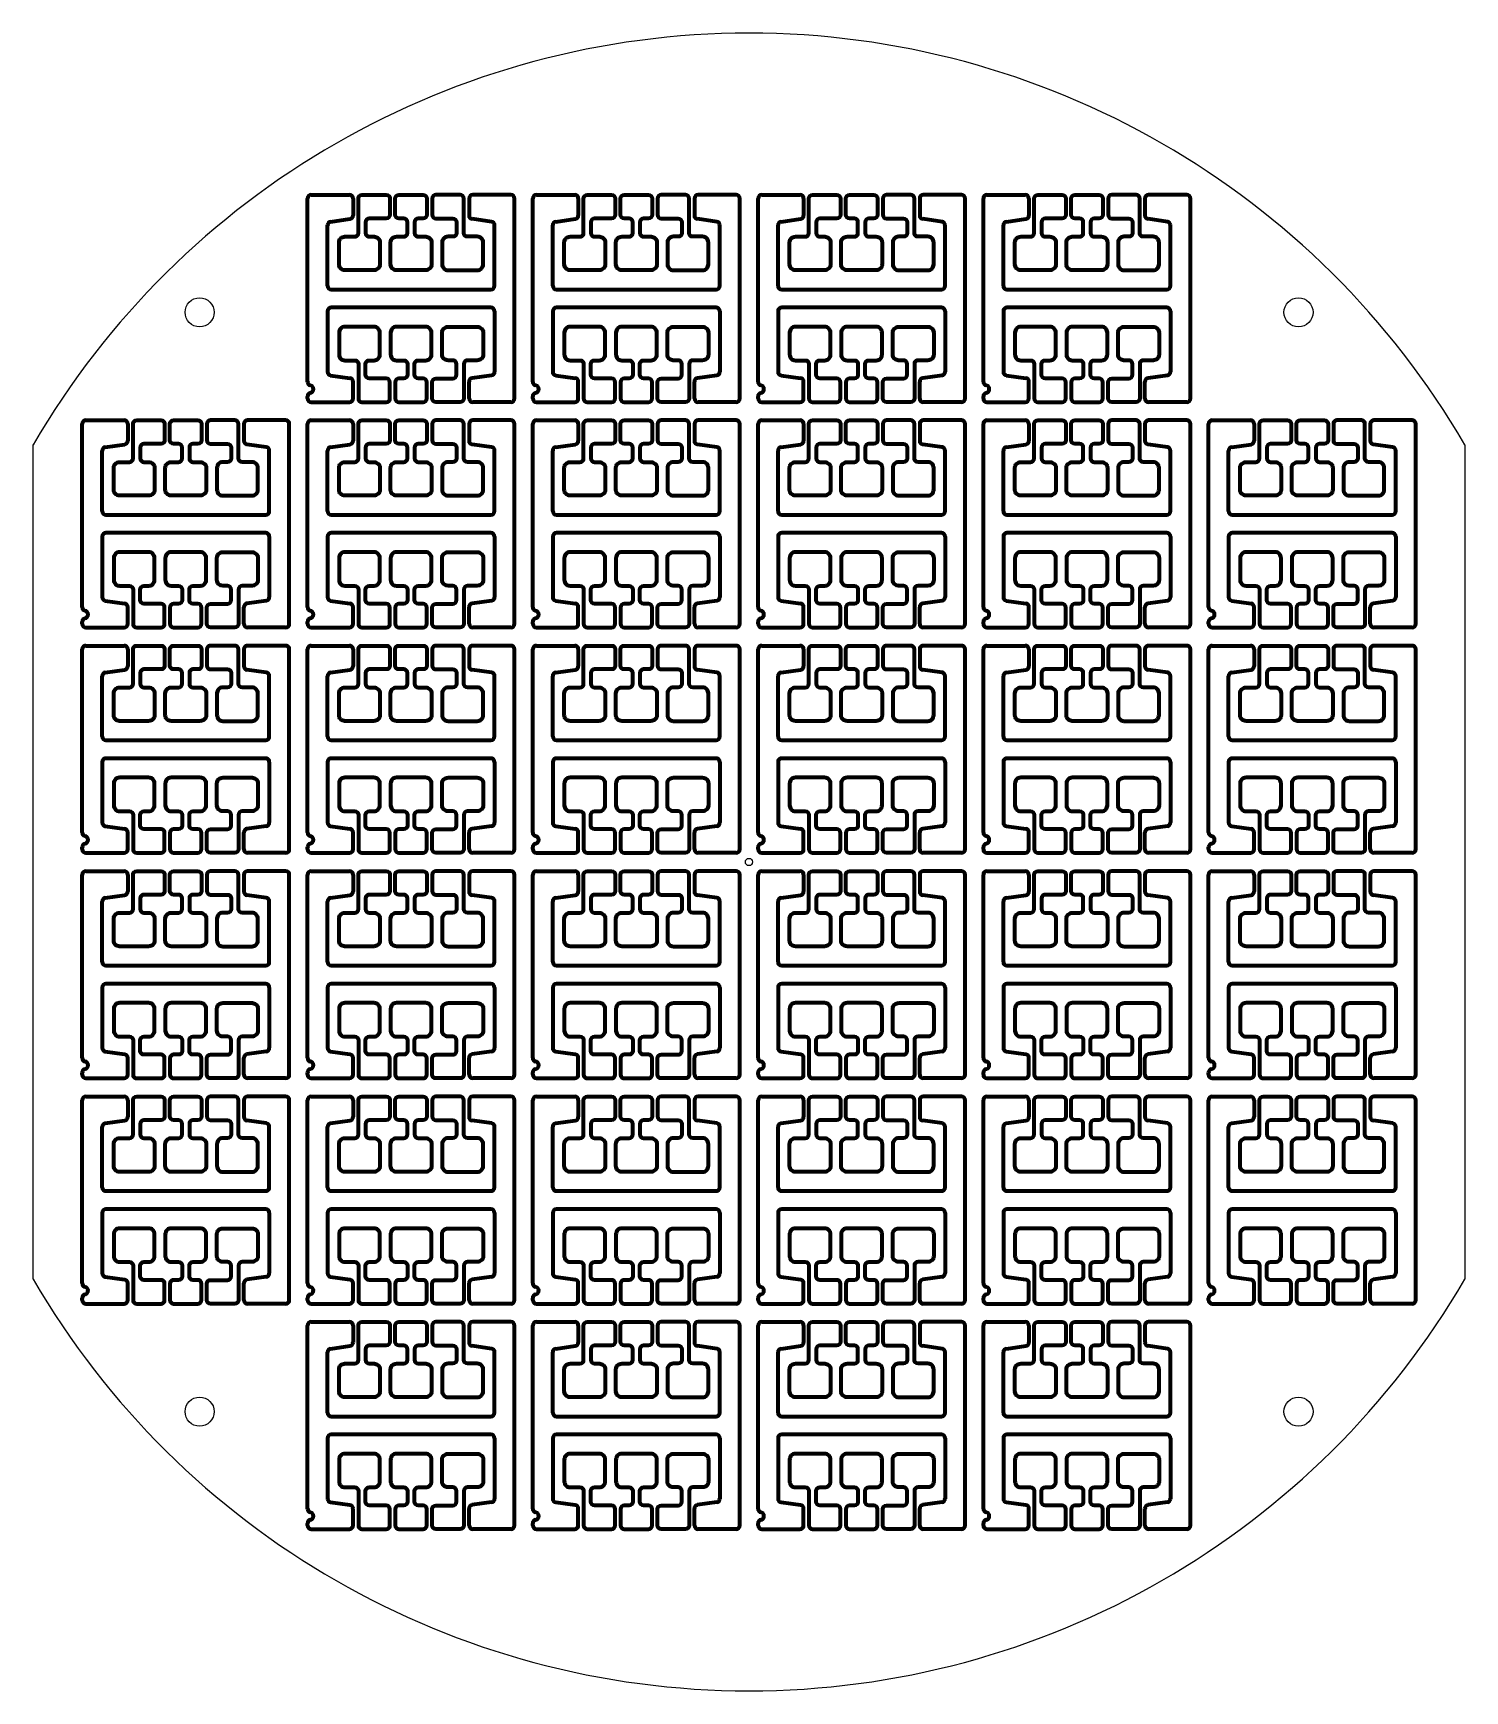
# Model space of a CAD drawing. Header units: millimetres. Extents: x 2005 to 2202, y 1694 to 1922.
import ezdxf

# ---------------------------------------------------------------- set-up
doc = ezdxf.new("R2010")
doc.units = ezdxf.units.MM
doc.layers.add('mask_hole', color=100, linetype='Continuous')
doc.layers.add('mask_outline', color=10, linetype='Continuous')
doc.layers.add('mask_stencil', color=30, linetype='Continuous', lineweight=70)

msp = doc.modelspace()

# ---------------------------------------------------------------- linework, layer by layer
at = {"layer": 'mask_hole'}
for centre, radius in [((2028.3, 1883.33), 2), ((2179.5, 1883.33), 2), ((2103.89, 1807.73), 0.5), ((2028.3, 1732.13), 2), ((2179.5, 1732.13), 2)]:
    msp.add_circle(centre, radius, dxfattribs=at)
at = {"layer": 'mask_outline'}
for p, q in [((2005.39, 1750.33), (2005.39, 1865.13)), ((2202.39, 1865.11), (2202.39, 1750.34))]:
    msp.add_line(p, q, dxfattribs=at)
for start, end in [(30.2232, 149.7686), (210.2314, 329.7768)]:
    msp.add_arc((2103.89, 1807.73), 114, start, end, dxfattribs=at)
at = {"layer": 'mask_stencil'}
for p, q in [((2043.64, 1899.48), (2048.91, 1899.48)), ((2071.14, 1899.48), (2065.88, 1899.48)), ((2074.64, 1899.48), (2079.91, 1899.48)), ((2102.14, 1899.48), (2096.88, 1899.48)), ((2105.64, 1899.48), (2110.91, 1899.48)), ((2133.14, 1899.48), (2127.88, 1899.48)), ((2136.64, 1899.48), (2141.91, 1899.48)), ((2164.14, 1899.48), (2158.88, 1899.48)), ((2043.14, 1873.78), (2043.14, 1898.98)), ((2049.41, 1898.98), (2049.41, 1896.66)), ((2065.38, 1898.98), (2065.38, 1896.66)), ((2071.64, 1871.48), (2071.64, 1898.98)), ((2074.14, 1873.78), (2074.14, 1898.98)), ((2080.41, 1898.98), (2080.41, 1896.66)), ((2096.38, 1898.98), (2096.38, 1896.66)), ((2102.64, 1871.48), (2102.64, 1898.98)), ((2105.14, 1873.78), (2105.14, 1898.98)), ((2111.41, 1898.98), (2111.41, 1896.66)), ((2127.38, 1898.98), (2127.38, 1896.66)), ((2133.64, 1871.48), (2133.64, 1898.98)), ((2136.14, 1873.78), (2136.14, 1898.98)), ((2142.41, 1898.98), (2142.41, 1896.66)), ((2158.38, 1898.98), (2158.38, 1896.66)), ((2164.64, 1871.48), (2164.64, 1898.98)), ((2045.89, 1886.98), (2045.89, 1895.3)), ((2046.32, 1895.79), (2048.98, 1896.17)), ((2068.46, 1895.79), (2065.81, 1896.17)), ((2068.89, 1886.98), (2068.89, 1895.3)), ((2076.89, 1886.98), (2076.89, 1895.3)), ((2077.32, 1895.79), (2079.98, 1896.17)), ((2099.46, 1895.79), (2096.81, 1896.17)), ((2099.89, 1886.98), (2099.89, 1895.3)), ((2107.89, 1886.98), (2107.89, 1895.3)), ((2108.32, 1895.79), (2110.98, 1896.17)), ((2130.46, 1895.79), (2127.81, 1896.17)), ((2130.89, 1886.98), (2130.89, 1895.3)), ((2138.89, 1886.98), (2138.89, 1895.3)), ((2139.32, 1895.79), (2141.98, 1896.17)), ((2161.46, 1895.79), (2158.81, 1896.17)), ((2161.89, 1886.98), (2161.89, 1895.3)), ((2046.39, 1886.48), (2068.39, 1886.48)), ((2077.39, 1886.48), (2099.39, 1886.48)), ((2108.39, 1886.48), (2130.39, 1886.48)), ((2139.39, 1886.48), (2161.39, 1886.48)), ((2045.89, 1883.48), (2045.89, 1875.16)), ((2068.39, 1883.98), (2046.39, 1883.98)), ((2068.89, 1883.48), (2068.89, 1875.16)), ((2076.89, 1883.48), (2076.89, 1875.16)), ((2099.39, 1883.98), (2077.39, 1883.98)), ((2099.89, 1883.48), (2099.89, 1875.16)), ((2107.89, 1883.48), (2107.89, 1875.16)), ((2130.39, 1883.98), (2108.39, 1883.98)), ((2130.89, 1883.48), (2130.89, 1875.16)), ((2138.89, 1883.48), (2138.89, 1875.16)), ((2161.39, 1883.98), (2139.39, 1883.98)), ((2161.89, 1883.48), (2161.89, 1875.16)), ((2046.32, 1874.66), (2048.98, 1874.29)), ((2068.46, 1874.66), (2065.81, 1874.29)), ((2077.32, 1874.66), (2079.98, 1874.29)), ((2099.46, 1874.66), (2096.81, 1874.29)), ((2108.32, 1874.66), (2110.98, 1874.29)), ((2130.46, 1874.66), (2127.81, 1874.29)), ((2139.32, 1874.66), (2141.98, 1874.29)), ((2161.46, 1874.66), (2158.81, 1874.29)), ((2049.41, 1871.48), (2049.41, 1873.79)), ((2065.38, 1871.48), (2065.38, 1873.79)), ((2080.41, 1871.48), (2080.41, 1873.79)), ((2096.38, 1871.48), (2096.38, 1873.79)), ((2111.41, 1871.48), (2111.41, 1873.79)), ((2127.38, 1871.48), (2127.38, 1873.79)), ((2142.41, 1871.48), (2142.41, 1873.79)), ((2158.38, 1871.48), (2158.38, 1873.79)), ((2043.14, 1871.48), (2043.14, 1871.76)), ((2043.64, 1870.98), (2048.91, 1870.98)), ((2071.14, 1870.98), (2065.88, 1870.98)), ((2074.14, 1871.48), (2074.14, 1871.76)), ((2074.64, 1870.98), (2079.91, 1870.98)), ((2102.14, 1870.98), (2096.88, 1870.98)), ((2105.14, 1871.48), (2105.14, 1871.76)), ((2105.64, 1870.98), (2110.91, 1870.98)), ((2133.14, 1870.98), (2127.88, 1870.98)), ((2136.14, 1871.48), (2136.14, 1871.76)), ((2136.64, 1870.98), (2141.91, 1870.98)), ((2164.14, 1870.98), (2158.88, 1870.98)), ((2012.14, 1842.78), (2012.14, 1867.98)), ((2012.64, 1868.48), (2017.91, 1868.48)), ((2018.41, 1867.98), (2018.41, 1865.66)), ((2034.38, 1867.98), (2034.38, 1865.66)), ((2040.14, 1868.48), (2034.88, 1868.48)), ((2040.64, 1840.48), (2040.64, 1867.98)), ((2043.14, 1842.78), (2043.14, 1867.98)), ((2043.64, 1868.48), (2048.91, 1868.48)), ((2049.41, 1867.98), (2049.41, 1865.66)), ((2065.38, 1867.98), (2065.38, 1865.66)), ((2071.14, 1868.48), (2065.88, 1868.48)), ((2071.64, 1840.48), (2071.64, 1867.98)), ((2074.14, 1842.78), (2074.14, 1867.98)), ((2074.64, 1868.48), (2079.91, 1868.48)), ((2080.41, 1867.98), (2080.41, 1865.66)), ((2096.38, 1867.98), (2096.38, 1865.66)), ((2102.14, 1868.48), (2096.88, 1868.48)), ((2102.64, 1840.48), (2102.64, 1867.98)), ((2105.14, 1842.78), (2105.14, 1867.98)), ((2105.64, 1868.48), (2110.91, 1868.48)), ((2111.41, 1867.98), (2111.41, 1865.66)), ((2127.38, 1867.98), (2127.38, 1865.66)), ((2133.14, 1868.48), (2127.88, 1868.48)), ((2133.64, 1840.48), (2133.64, 1867.98)), ((2136.14, 1842.78), (2136.14, 1867.98)), ((2136.64, 1868.48), (2141.91, 1868.48)), ((2142.41, 1867.98), (2142.41, 1865.66)), ((2158.38, 1867.98), (2158.38, 1865.66)), ((2164.14, 1868.48), (2158.88, 1868.48)), ((2164.64, 1840.48), (2164.64, 1867.98)), ((2167.14, 1842.78), (2167.14, 1867.98)), ((2167.64, 1868.48), (2172.91, 1868.48)), ((2173.41, 1867.98), (2173.41, 1865.66)), ((2189.38, 1867.98), (2189.38, 1865.66)), ((2195.14, 1868.48), (2189.88, 1868.48)), ((2195.64, 1840.48), (2195.64, 1867.98)), ((2015.32, 1864.79), (2017.98, 1865.17)), ((2037.46, 1864.79), (2034.81, 1865.17)), ((2046.32, 1864.79), (2048.98, 1865.17)), ((2068.46, 1864.79), (2065.81, 1865.17)), ((2077.32, 1864.79), (2079.98, 1865.17)), ((2099.46, 1864.79), (2096.81, 1865.17)), ((2108.32, 1864.79), (2110.98, 1865.17)), ((2130.46, 1864.79), (2127.81, 1865.17)), ((2139.32, 1864.79), (2141.98, 1865.17)), ((2161.46, 1864.79), (2158.81, 1865.17)), ((2170.32, 1864.79), (2172.98, 1865.17)), ((2192.46, 1864.79), (2189.81, 1865.17)), ((2014.89, 1855.98), (2014.89, 1864.3)), ((2037.89, 1855.98), (2037.89, 1864.3)), ((2045.89, 1855.98), (2045.89, 1864.3)), ((2068.89, 1855.98), (2068.89, 1864.3)), ((2076.89, 1855.98), (2076.89, 1864.3)), ((2099.89, 1855.98), (2099.89, 1864.3)), ((2107.89, 1855.98), (2107.89, 1864.3)), ((2130.89, 1855.98), (2130.89, 1864.3)), ((2138.89, 1855.98), (2138.89, 1864.3)), ((2161.89, 1855.98), (2161.89, 1864.3)), ((2169.89, 1855.98), (2169.89, 1864.3)), ((2192.89, 1855.98), (2192.89, 1864.3)), ((2015.39, 1855.48), (2037.39, 1855.48)), ((2046.39, 1855.48), (2068.39, 1855.48)), ((2077.39, 1855.48), (2099.39, 1855.48)), ((2108.39, 1855.48), (2130.39, 1855.48)), ((2139.39, 1855.48), (2161.39, 1855.48)), ((2170.39, 1855.48), (2192.39, 1855.48)), ((2014.89, 1852.48), (2014.89, 1844.16)), ((2037.39, 1852.98), (2015.39, 1852.98)), ((2037.89, 1852.48), (2037.89, 1844.16)), ((2045.89, 1852.48), (2045.89, 1844.16)), ((2068.39, 1852.98), (2046.39, 1852.98)), ((2068.89, 1852.48), (2068.89, 1844.16)), ((2076.89, 1852.48), (2076.89, 1844.16)), ((2099.39, 1852.98), (2077.39, 1852.98)), ((2099.89, 1852.48), (2099.89, 1844.16)), ((2107.89, 1852.48), (2107.89, 1844.16)), ((2130.39, 1852.98), (2108.39, 1852.98)), ((2130.89, 1852.48), (2130.89, 1844.16)), ((2138.89, 1852.48), (2138.89, 1844.16)), ((2161.39, 1852.98), (2139.39, 1852.98)), ((2161.89, 1852.48), (2161.89, 1844.16)), ((2169.89, 1852.48), (2169.89, 1844.16)), ((2192.39, 1852.98), (2170.39, 1852.98)), ((2192.89, 1852.48), (2192.89, 1844.16)), ((2015.32, 1843.66), (2017.98, 1843.29)), ((2018.41, 1840.48), (2018.41, 1842.79)), ((2034.38, 1840.48), (2034.38, 1842.79)), ((2037.46, 1843.66), (2034.81, 1843.29)), ((2046.32, 1843.66), (2048.98, 1843.29)), ((2049.41, 1840.48), (2049.41, 1842.79)), ((2065.38, 1840.48), (2065.38, 1842.79)), ((2068.46, 1843.66), (2065.81, 1843.29)), ((2077.32, 1843.66), (2079.98, 1843.29)), ((2080.41, 1840.48), (2080.41, 1842.79)), ((2096.38, 1840.48), (2096.38, 1842.79)), ((2099.46, 1843.66), (2096.81, 1843.29)), ((2108.32, 1843.66), (2110.98, 1843.29)), ((2111.41, 1840.48), (2111.41, 1842.79)), ((2127.38, 1840.48), (2127.38, 1842.79)), ((2130.46, 1843.66), (2127.81, 1843.29)), ((2139.32, 1843.66), (2141.98, 1843.29)), ((2142.41, 1840.48), (2142.41, 1842.79)), ((2158.38, 1840.48), (2158.38, 1842.79)), ((2161.46, 1843.66), (2158.81, 1843.29)), ((2170.32, 1843.66), (2172.98, 1843.29)), ((2173.41, 1840.48), (2173.41, 1842.79)), ((2189.38, 1840.48), (2189.38, 1842.79)), ((2192.46, 1843.66), (2189.81, 1843.29)), ((2012.14, 1840.48), (2012.14, 1840.76)), ((2012.64, 1839.98), (2017.91, 1839.98)), ((2040.14, 1839.98), (2034.88, 1839.98)), ((2043.14, 1840.48), (2043.14, 1840.76)), ((2043.64, 1839.98), (2048.91, 1839.98)), ((2071.14, 1839.98), (2065.88, 1839.98)), ((2074.14, 1840.48), (2074.14, 1840.76)), ((2074.64, 1839.98), (2079.91, 1839.98)), ((2102.14, 1839.98), (2096.88, 1839.98)), ((2105.14, 1840.48), (2105.14, 1840.76)), ((2105.64, 1839.98), (2110.91, 1839.98)), ((2133.14, 1839.98), (2127.88, 1839.98)), ((2136.14, 1840.48), (2136.14, 1840.76)), ((2136.64, 1839.98), (2141.91, 1839.98)), ((2164.14, 1839.98), (2158.88, 1839.98)), ((2167.14, 1840.48), (2167.14, 1840.76)), ((2167.64, 1839.98), (2172.91, 1839.98)), ((2195.14, 1839.98), (2189.88, 1839.98)), ((2012.14, 1811.78), (2012.14, 1836.98)), ((2012.64, 1837.48), (2017.91, 1837.48)), ((2018.41, 1836.98), (2018.41, 1834.66)), ((2034.38, 1836.98), (2034.38, 1834.66)), ((2040.14, 1837.48), (2034.88, 1837.48)), ((2040.64, 1809.48), (2040.64, 1836.98)), ((2043.14, 1811.78), (2043.14, 1836.98)), ((2043.64, 1837.48), (2048.91, 1837.48)), ((2049.41, 1836.98), (2049.41, 1834.66)), ((2065.38, 1836.98), (2065.38, 1834.66)), ((2071.14, 1837.48), (2065.88, 1837.48)), ((2071.64, 1809.48), (2071.64, 1836.98)), ((2074.14, 1811.78), (2074.14, 1836.98)), ((2074.64, 1837.48), (2079.91, 1837.48)), ((2080.41, 1836.98), (2080.41, 1834.66)), ((2096.38, 1836.98), (2096.38, 1834.66)), ((2102.14, 1837.48), (2096.88, 1837.48)), ((2102.64, 1809.48), (2102.64, 1836.98)), ((2105.14, 1811.78), (2105.14, 1836.98)), ((2105.64, 1837.48), (2110.91, 1837.48)), ((2111.41, 1836.98), (2111.41, 1834.66)), ((2127.38, 1836.98), (2127.38, 1834.66)), ((2133.14, 1837.48), (2127.88, 1837.48)), ((2133.64, 1809.48), (2133.64, 1836.98)), ((2136.14, 1811.78), (2136.14, 1836.98)), ((2136.64, 1837.48), (2141.91, 1837.48)), ((2142.41, 1836.98), (2142.41, 1834.66)), ((2158.38, 1836.98), (2158.38, 1834.66)), ((2164.14, 1837.48), (2158.88, 1837.48)), ((2164.64, 1809.48), (2164.64, 1836.98)), ((2167.14, 1811.78), (2167.14, 1836.98)), ((2167.64, 1837.48), (2172.91, 1837.48)), ((2173.41, 1836.98), (2173.41, 1834.66)), ((2189.38, 1836.98), (2189.38, 1834.66)), ((2195.14, 1837.48), (2189.88, 1837.48)), ((2195.64, 1809.48), (2195.64, 1836.98)), ((2014.89, 1824.98), (2014.89, 1833.3)), ((2015.32, 1833.79), (2017.98, 1834.17)), ((2037.46, 1833.79), (2034.81, 1834.17)), ((2037.89, 1824.98), (2037.89, 1833.3)), ((2045.89, 1824.98), (2045.89, 1833.3)), ((2046.32, 1833.79), (2048.98, 1834.17)), ((2068.46, 1833.79), (2065.81, 1834.17)), ((2068.89, 1824.98), (2068.89, 1833.3)), ((2076.89, 1824.98), (2076.89, 1833.3)), ((2077.32, 1833.79), (2079.98, 1834.17)), ((2099.46, 1833.79), (2096.81, 1834.17)), ((2099.89, 1824.98), (2099.89, 1833.3)), ((2107.89, 1824.98), (2107.89, 1833.3)), ((2108.32, 1833.79), (2110.98, 1834.17)), ((2130.46, 1833.79), (2127.81, 1834.17)), ((2130.89, 1824.98), (2130.89, 1833.3)), ((2138.89, 1824.98), (2138.89, 1833.3)), ((2139.32, 1833.79), (2141.98, 1834.17)), ((2161.46, 1833.79), (2158.81, 1834.17)), ((2161.89, 1824.98), (2161.89, 1833.3)), ((2169.89, 1824.98), (2169.89, 1833.3)), ((2170.32, 1833.79), (2172.98, 1834.17)), ((2192.46, 1833.79), (2189.81, 1834.17)), ((2192.89, 1824.98), (2192.89, 1833.3)), ((2015.39, 1824.48), (2037.39, 1824.48)), ((2046.39, 1824.48), (2068.39, 1824.48)), ((2077.39, 1824.48), (2099.39, 1824.48)), ((2108.39, 1824.48), (2130.39, 1824.48)), ((2139.39, 1824.48), (2161.39, 1824.48)), ((2170.39, 1824.48), (2192.39, 1824.48)), ((2037.39, 1821.98), (2015.39, 1821.98)), ((2068.39, 1821.98), (2046.39, 1821.98)), ((2099.39, 1821.98), (2077.39, 1821.98)), ((2130.39, 1821.98), (2108.39, 1821.98)), ((2161.39, 1821.98), (2139.39, 1821.98)), ((2192.39, 1821.98), (2170.39, 1821.98)), ((2014.89, 1821.48), (2014.89, 1813.16)), ((2037.89, 1821.48), (2037.89, 1813.16)), ((2045.89, 1821.48), (2045.89, 1813.16)), ((2068.89, 1821.48), (2068.89, 1813.16)), ((2076.89, 1821.48), (2076.89, 1813.16)), ((2099.89, 1821.48), (2099.89, 1813.16)), ((2107.89, 1821.48), (2107.89, 1813.16)), ((2130.89, 1821.48), (2130.89, 1813.16)), ((2138.89, 1821.48), (2138.89, 1813.16)), ((2161.89, 1821.48), (2161.89, 1813.16)), ((2169.89, 1821.48), (2169.89, 1813.16)), ((2192.89, 1821.48), (2192.89, 1813.16)), ((2015.32, 1812.66), (2017.98, 1812.29)), ((2037.46, 1812.66), (2034.81, 1812.29)), ((2046.32, 1812.66), (2048.98, 1812.29)), ((2068.46, 1812.66), (2065.81, 1812.29)), ((2077.32, 1812.66), (2079.98, 1812.29)), ((2099.46, 1812.66), (2096.81, 1812.29)), ((2108.32, 1812.66), (2110.98, 1812.29)), ((2130.46, 1812.66), (2127.81, 1812.29)), ((2139.32, 1812.66), (2141.98, 1812.29)), ((2161.46, 1812.66), (2158.81, 1812.29)), ((2170.32, 1812.66), (2172.98, 1812.29)), ((2192.46, 1812.66), (2189.81, 1812.29)), ((2018.41, 1809.48), (2018.41, 1811.79)), ((2034.38, 1809.48), (2034.38, 1811.79)), ((2049.41, 1809.48), (2049.41, 1811.79)), ((2065.38, 1809.48), (2065.38, 1811.79)), ((2080.41, 1809.48), (2080.41, 1811.79)), ((2096.38, 1809.48), (2096.38, 1811.79)), ((2111.41, 1809.48), (2111.41, 1811.79)), ((2127.38, 1809.48), (2127.38, 1811.79)), ((2142.41, 1809.48), (2142.41, 1811.79)), ((2158.38, 1809.48), (2158.38, 1811.79)), ((2173.41, 1809.48), (2173.41, 1811.79)), ((2189.38, 1809.48), (2189.38, 1811.79)), ((2012.14, 1809.48), (2012.14, 1809.76)), ((2012.64, 1808.98), (2017.91, 1808.98)), ((2040.14, 1808.98), (2034.88, 1808.98)), ((2043.14, 1809.48), (2043.14, 1809.76)), ((2043.64, 1808.98), (2048.91, 1808.98)), ((2071.14, 1808.98), (2065.88, 1808.98)), ((2074.14, 1809.48), (2074.14, 1809.76)), ((2074.64, 1808.98), (2079.91, 1808.98)), ((2102.14, 1808.98), (2096.88, 1808.98)), ((2105.14, 1809.48), (2105.14, 1809.76)), ((2105.64, 1808.98), (2110.91, 1808.98)), ((2133.14, 1808.98), (2127.88, 1808.98)), ((2136.14, 1809.48), (2136.14, 1809.76)), ((2136.64, 1808.98), (2141.91, 1808.98)), ((2164.14, 1808.98), (2158.88, 1808.98)), ((2167.14, 1809.48), (2167.14, 1809.76)), ((2167.64, 1808.98), (2172.91, 1808.98)), ((2195.14, 1808.98), (2189.88, 1808.98)), ((2012.14, 1780.78), (2012.14, 1805.98)), ((2012.64, 1806.48), (2017.91, 1806.48)), ((2018.41, 1805.98), (2018.41, 1803.66)), ((2034.38, 1805.98), (2034.38, 1803.66)), ((2040.14, 1806.48), (2034.88, 1806.48)), ((2040.64, 1778.48), (2040.64, 1805.98)), ((2043.14, 1780.78), (2043.14, 1805.98)), ((2043.64, 1806.48), (2048.91, 1806.48)), ((2049.41, 1805.98), (2049.41, 1803.66)), ((2065.38, 1805.98), (2065.38, 1803.66)), ((2071.14, 1806.48), (2065.88, 1806.48)), ((2071.64, 1778.48), (2071.64, 1805.98)), ((2074.14, 1780.78), (2074.14, 1805.98)), ((2074.64, 1806.48), (2079.91, 1806.48)), ((2080.41, 1805.98), (2080.41, 1803.66)), ((2096.38, 1805.98), (2096.38, 1803.66)), ((2102.14, 1806.48), (2096.88, 1806.48)), ((2102.64, 1778.48), (2102.64, 1805.98)), ((2105.14, 1780.78), (2105.14, 1805.98)), ((2105.64, 1806.48), (2110.91, 1806.48)), ((2111.41, 1805.98), (2111.41, 1803.66)), ((2127.38, 1805.98), (2127.38, 1803.66)), ((2133.14, 1806.48), (2127.88, 1806.48)), ((2133.64, 1778.48), (2133.64, 1805.98)), ((2136.14, 1780.78), (2136.14, 1805.98)), ((2136.64, 1806.48), (2141.91, 1806.48)), ((2142.41, 1805.98), (2142.41, 1803.66)), ((2158.38, 1805.98), (2158.38, 1803.66)), ((2164.14, 1806.48), (2158.88, 1806.48)), ((2164.64, 1778.48), (2164.64, 1805.98)), ((2167.14, 1780.78), (2167.14, 1805.98)), ((2167.64, 1806.48), (2172.91, 1806.48)), ((2173.41, 1805.98), (2173.41, 1803.66)), ((2189.38, 1805.98), (2189.38, 1803.66)), ((2195.14, 1806.48), (2189.88, 1806.48)), ((2195.64, 1778.48), (2195.64, 1805.98)), ((2014.89, 1793.98), (2014.89, 1802.3)), ((2015.32, 1802.79), (2017.98, 1803.17)), ((2037.46, 1802.79), (2034.81, 1803.17)), ((2037.89, 1793.98), (2037.89, 1802.3)), ((2045.89, 1793.98), (2045.89, 1802.3)), ((2046.32, 1802.79), (2048.98, 1803.17)), ((2068.46, 1802.79), (2065.81, 1803.17)), ((2068.89, 1793.98), (2068.89, 1802.3)), ((2076.89, 1793.98), (2076.89, 1802.3)), ((2077.32, 1802.79), (2079.98, 1803.17)), ((2099.46, 1802.79), (2096.81, 1803.17)), ((2099.89, 1793.98), (2099.89, 1802.3)), ((2107.89, 1793.98), (2107.89, 1802.3)), ((2108.32, 1802.79), (2110.98, 1803.17)), ((2130.46, 1802.79), (2127.81, 1803.17)), ((2130.89, 1793.98), (2130.89, 1802.3)), ((2138.89, 1793.98), (2138.89, 1802.3)), ((2139.32, 1802.79), (2141.98, 1803.17)), ((2161.46, 1802.79), (2158.81, 1803.17)), ((2161.89, 1793.98), (2161.89, 1802.3)), ((2169.89, 1793.98), (2169.89, 1802.3)), ((2170.32, 1802.79), (2172.98, 1803.17)), ((2192.46, 1802.79), (2189.81, 1803.17)), ((2192.89, 1793.98), (2192.89, 1802.3)), ((2015.39, 1793.48), (2037.39, 1793.48)), ((2046.39, 1793.48), (2068.39, 1793.48)), ((2077.39, 1793.48), (2099.39, 1793.48)), ((2108.39, 1793.48), (2130.39, 1793.48)), ((2139.39, 1793.48), (2161.39, 1793.48)), ((2170.39, 1793.48), (2192.39, 1793.48)), ((2014.89, 1790.48), (2014.89, 1782.16)), ((2037.39, 1790.98), (2015.39, 1790.98)), ((2037.89, 1790.48), (2037.89, 1782.16)), ((2045.89, 1790.48), (2045.89, 1782.16)), ((2068.39, 1790.98), (2046.39, 1790.98)), ((2068.89, 1790.48), (2068.89, 1782.16)), ((2076.89, 1790.48), (2076.89, 1782.16)), ((2099.39, 1790.98), (2077.39, 1790.98)), ((2099.89, 1790.48), (2099.89, 1782.16)), ((2107.89, 1790.48), (2107.89, 1782.16)), ((2130.39, 1790.98), (2108.39, 1790.98)), ((2130.89, 1790.48), (2130.89, 1782.16)), ((2138.89, 1790.48), (2138.89, 1782.16)), ((2161.39, 1790.98), (2139.39, 1790.98)), ((2161.89, 1790.48), (2161.89, 1782.16)), ((2169.89, 1790.48), (2169.89, 1782.16)), ((2192.39, 1790.98), (2170.39, 1790.98)), ((2192.89, 1790.48), (2192.89, 1782.16)), ((2015.32, 1781.66), (2017.98, 1781.29)), ((2018.41, 1778.48), (2018.41, 1780.79)), ((2034.38, 1778.48), (2034.38, 1780.79)), ((2037.46, 1781.66), (2034.81, 1781.29)), ((2046.32, 1781.66), (2048.98, 1781.29)), ((2049.41, 1778.48), (2049.41, 1780.79)), ((2065.38, 1778.48), (2065.38, 1780.79)), ((2068.46, 1781.66), (2065.81, 1781.29)), ((2077.32, 1781.66), (2079.98, 1781.29)), ((2080.41, 1778.48), (2080.41, 1780.79)), ((2096.38, 1778.48), (2096.38, 1780.79)), ((2099.46, 1781.66), (2096.81, 1781.29)), ((2108.32, 1781.66), (2110.98, 1781.29)), ((2111.41, 1778.48), (2111.41, 1780.79)), ((2127.38, 1778.48), (2127.38, 1780.79)), ((2130.46, 1781.66), (2127.81, 1781.29)), ((2139.32, 1781.66), (2141.98, 1781.29)), ((2142.41, 1778.48), (2142.41, 1780.79)), ((2158.38, 1778.48), (2158.38, 1780.79)), ((2161.46, 1781.66), (2158.81, 1781.29)), ((2170.32, 1781.66), (2172.98, 1781.29)), ((2173.41, 1778.48), (2173.41, 1780.79)), ((2189.38, 1778.48), (2189.38, 1780.79)), ((2192.46, 1781.66), (2189.81, 1781.29)), ((2012.14, 1778.48), (2012.14, 1778.76)), ((2043.14, 1778.48), (2043.14, 1778.76)), ((2074.14, 1778.48), (2074.14, 1778.76)), ((2105.14, 1778.48), (2105.14, 1778.76)), ((2136.14, 1778.48), (2136.14, 1778.76)), ((2167.14, 1778.48), (2167.14, 1778.76)), ((2012.64, 1777.98), (2017.91, 1777.98)), ((2040.14, 1777.98), (2034.88, 1777.98)), ((2043.64, 1777.98), (2048.91, 1777.98)), ((2071.14, 1777.98), (2065.88, 1777.98)), ((2074.64, 1777.98), (2079.91, 1777.98)), ((2102.14, 1777.98), (2096.88, 1777.98)), ((2105.64, 1777.98), (2110.91, 1777.98)), ((2133.14, 1777.98), (2127.88, 1777.98)), ((2136.64, 1777.98), (2141.91, 1777.98)), ((2164.14, 1777.98), (2158.88, 1777.98)), ((2167.64, 1777.98), (2172.91, 1777.98)), ((2195.14, 1777.98), (2189.88, 1777.98)), ((2012.14, 1749.78), (2012.14, 1774.98)), ((2012.64, 1775.48), (2017.91, 1775.48)), ((2018.41, 1774.98), (2018.41, 1772.66)), ((2034.38, 1774.98), (2034.38, 1772.66)), ((2040.14, 1775.48), (2034.88, 1775.48)), ((2040.64, 1747.48), (2040.64, 1774.98)), ((2043.14, 1749.78), (2043.14, 1774.98)), ((2043.64, 1775.48), (2048.91, 1775.48)), ((2049.41, 1774.98), (2049.41, 1772.66)), ((2065.38, 1774.98), (2065.38, 1772.66)), ((2071.14, 1775.48), (2065.88, 1775.48)), ((2071.64, 1747.48), (2071.64, 1774.98)), ((2074.14, 1749.78), (2074.14, 1774.98)), ((2074.64, 1775.48), (2079.91, 1775.48)), ((2080.41, 1774.98), (2080.41, 1772.66)), ((2096.38, 1774.98), (2096.38, 1772.66)), ((2102.14, 1775.48), (2096.88, 1775.48)), ((2102.64, 1747.48), (2102.64, 1774.98)), ((2105.14, 1749.78), (2105.14, 1774.98)), ((2105.64, 1775.48), (2110.91, 1775.48)), ((2111.41, 1774.98), (2111.41, 1772.66)), ((2127.38, 1774.98), (2127.38, 1772.66)), ((2133.14, 1775.48), (2127.88, 1775.48)), ((2133.64, 1747.48), (2133.64, 1774.98)), ((2136.14, 1749.78), (2136.14, 1774.98)), ((2136.64, 1775.48), (2141.91, 1775.48)), ((2142.41, 1774.98), (2142.41, 1772.66)), ((2158.38, 1774.98), (2158.38, 1772.66)), ((2164.14, 1775.48), (2158.88, 1775.48)), ((2164.64, 1747.48), (2164.64, 1774.98)), ((2167.14, 1749.78), (2167.14, 1774.98)), ((2167.64, 1775.48), (2172.91, 1775.48)), ((2173.41, 1774.98), (2173.41, 1772.66)), ((2189.38, 1774.98), (2189.38, 1772.66)), ((2195.14, 1775.48), (2189.88, 1775.48)), ((2195.64, 1747.48), (2195.64, 1774.98)), ((2015.32, 1771.79), (2017.98, 1772.17)), ((2037.46, 1771.79), (2034.81, 1772.17)), ((2046.32, 1771.79), (2048.98, 1772.17)), ((2068.46, 1771.79), (2065.81, 1772.17)), ((2077.32, 1771.79), (2079.98, 1772.17)), ((2099.46, 1771.79), (2096.81, 1772.17)), ((2108.32, 1771.79), (2110.98, 1772.17)), ((2130.46, 1771.79), (2127.81, 1772.17)), ((2139.32, 1771.79), (2141.98, 1772.17)), ((2161.46, 1771.79), (2158.81, 1772.17)), ((2170.32, 1771.79), (2172.98, 1772.17)), ((2192.46, 1771.79), (2189.81, 1772.17)), ((2014.89, 1762.98), (2014.89, 1771.3)), ((2037.89, 1762.98), (2037.89, 1771.3)), ((2045.89, 1762.98), (2045.89, 1771.3)), ((2068.89, 1762.98), (2068.89, 1771.3)), ((2076.89, 1762.98), (2076.89, 1771.3)), ((2099.89, 1762.98), (2099.89, 1771.3)), ((2107.89, 1762.98), (2107.89, 1771.3)), ((2130.89, 1762.98), (2130.89, 1771.3)), ((2138.89, 1762.98), (2138.89, 1771.3)), ((2161.89, 1762.98), (2161.89, 1771.3)), ((2169.89, 1762.98), (2169.89, 1771.3)), ((2192.89, 1762.98), (2192.89, 1771.3)), ((2015.39, 1762.48), (2037.39, 1762.48)), ((2046.39, 1762.48), (2068.39, 1762.48)), ((2077.39, 1762.48), (2099.39, 1762.48)), ((2108.39, 1762.48), (2130.39, 1762.48)), ((2139.39, 1762.48), (2161.39, 1762.48)), ((2170.39, 1762.48), (2192.39, 1762.48)), ((2014.89, 1759.48), (2014.89, 1751.16)), ((2037.39, 1759.98), (2015.39, 1759.98)), ((2037.89, 1759.48), (2037.89, 1751.16)), ((2045.89, 1759.48), (2045.89, 1751.16)), ((2068.39, 1759.98), (2046.39, 1759.98)), ((2068.89, 1759.48), (2068.89, 1751.16)), ((2076.89, 1759.48), (2076.89, 1751.16)), ((2099.39, 1759.98), (2077.39, 1759.98)), ((2099.89, 1759.48), (2099.89, 1751.16)), ((2107.89, 1759.48), (2107.89, 1751.16)), ((2130.39, 1759.98), (2108.39, 1759.98)), ((2130.89, 1759.48), (2130.89, 1751.16)), ((2138.89, 1759.48), (2138.89, 1751.16)), ((2161.39, 1759.98), (2139.39, 1759.98)), ((2161.89, 1759.48), (2161.89, 1751.16)), ((2169.89, 1759.48), (2169.89, 1751.16)), ((2192.39, 1759.98), (2170.39, 1759.98)), ((2192.89, 1759.48), (2192.89, 1751.16)), ((2015.32, 1750.66), (2017.98, 1750.29)), ((2018.41, 1747.48), (2018.41, 1749.79)), ((2034.38, 1747.48), (2034.38, 1749.79)), ((2037.46, 1750.66), (2034.81, 1750.29)), ((2046.32, 1750.66), (2048.98, 1750.29)), ((2049.41, 1747.48), (2049.41, 1749.79)), ((2065.38, 1747.48), (2065.38, 1749.79)), ((2068.46, 1750.66), (2065.81, 1750.29)), ((2077.32, 1750.66), (2079.98, 1750.29)), ((2080.41, 1747.48), (2080.41, 1749.79)), ((2096.38, 1747.48), (2096.38, 1749.79)), ((2099.46, 1750.66), (2096.81, 1750.29)), ((2108.32, 1750.66), (2110.98, 1750.29)), ((2111.41, 1747.48), (2111.41, 1749.79)), ((2127.38, 1747.48), (2127.38, 1749.79)), ((2130.46, 1750.66), (2127.81, 1750.29)), ((2139.32, 1750.66), (2141.98, 1750.29)), ((2142.41, 1747.48), (2142.41, 1749.79)), ((2158.38, 1747.48), (2158.38, 1749.79)), ((2161.46, 1750.66), (2158.81, 1750.29)), ((2170.32, 1750.66), (2172.98, 1750.29)), ((2173.41, 1747.48), (2173.41, 1749.79)), ((2189.38, 1747.48), (2189.38, 1749.79)), ((2192.46, 1750.66), (2189.81, 1750.29)), ((2012.14, 1747.48), (2012.14, 1747.76)), ((2012.64, 1746.98), (2017.91, 1746.98)), ((2040.14, 1746.98), (2034.88, 1746.98)), ((2043.14, 1747.48), (2043.14, 1747.76)), ((2043.64, 1746.98), (2048.91, 1746.98)), ((2071.14, 1746.98), (2065.88, 1746.98)), ((2074.14, 1747.48), (2074.14, 1747.76)), ((2074.64, 1746.98), (2079.91, 1746.98)), ((2102.14, 1746.98), (2096.88, 1746.98)), ((2105.14, 1747.48), (2105.14, 1747.76)), ((2105.64, 1746.98), (2110.91, 1746.98)), ((2133.14, 1746.98), (2127.88, 1746.98)), ((2136.14, 1747.48), (2136.14, 1747.76)), ((2136.64, 1746.98), (2141.91, 1746.98)), ((2164.14, 1746.98), (2158.88, 1746.98)), ((2167.14, 1747.48), (2167.14, 1747.76)), ((2167.64, 1746.98), (2172.91, 1746.98)), ((2195.14, 1746.98), (2189.88, 1746.98)), ((2043.64, 1744.48), (2048.91, 1744.48)), ((2071.14, 1744.48), (2065.88, 1744.48)), ((2074.64, 1744.48), (2079.91, 1744.48)), ((2102.14, 1744.48), (2096.88, 1744.48)), ((2105.64, 1744.48), (2110.91, 1744.48)), ((2133.14, 1744.48), (2127.88, 1744.48)), ((2136.64, 1744.48), (2141.91, 1744.48)), ((2164.14, 1744.48), (2158.88, 1744.48)), ((2043.14, 1718.78), (2043.14, 1743.98)), ((2049.41, 1743.98), (2049.41, 1741.66)), ((2065.38, 1743.98), (2065.38, 1741.66)), ((2071.64, 1716.48), (2071.64, 1743.98)), ((2074.14, 1718.78), (2074.14, 1743.98)), ((2080.41, 1743.98), (2080.41, 1741.66)), ((2096.38, 1743.98), (2096.38, 1741.66)), ((2102.64, 1716.48), (2102.64, 1743.98)), ((2105.14, 1718.78), (2105.14, 1743.98)), ((2111.41, 1743.98), (2111.41, 1741.66)), ((2127.38, 1743.98), (2127.38, 1741.66)), ((2133.64, 1716.48), (2133.64, 1743.98)), ((2136.14, 1718.78), (2136.14, 1743.98)), ((2142.41, 1743.98), (2142.41, 1741.66)), ((2158.38, 1743.98), (2158.38, 1741.66)), ((2164.64, 1716.48), (2164.64, 1743.98)), ((2045.89, 1731.98), (2045.89, 1740.3)), ((2046.32, 1740.79), (2048.98, 1741.17)), ((2068.46, 1740.79), (2065.81, 1741.17)), ((2068.89, 1731.98), (2068.89, 1740.3)), ((2076.89, 1731.98), (2076.89, 1740.3)), ((2077.32, 1740.79), (2079.98, 1741.17)), ((2099.46, 1740.79), (2096.81, 1741.17)), ((2099.89, 1731.98), (2099.89, 1740.3)), ((2107.89, 1731.98), (2107.89, 1740.3)), ((2108.32, 1740.79), (2110.98, 1741.17)), ((2130.46, 1740.79), (2127.81, 1741.17)), ((2130.89, 1731.98), (2130.89, 1740.3)), ((2138.89, 1731.98), (2138.89, 1740.3)), ((2139.32, 1740.79), (2141.98, 1741.17)), ((2161.46, 1740.79), (2158.81, 1741.17)), ((2161.89, 1731.98), (2161.89, 1740.3)), ((2046.39, 1731.48), (2068.39, 1731.48)), ((2077.39, 1731.48), (2099.39, 1731.48)), ((2108.39, 1731.48), (2130.39, 1731.48)), ((2139.39, 1731.48), (2161.39, 1731.48)), ((2045.89, 1728.48), (2045.89, 1720.16)), ((2068.39, 1728.98), (2046.39, 1728.98)), ((2068.89, 1728.48), (2068.89, 1720.16)), ((2076.89, 1728.48), (2076.89, 1720.16)), ((2099.39, 1728.98), (2077.39, 1728.98)), ((2099.89, 1728.48), (2099.89, 1720.16)), ((2107.89, 1728.48), (2107.89, 1720.16)), ((2130.39, 1728.98), (2108.39, 1728.98)), ((2130.89, 1728.48), (2130.89, 1720.16)), ((2138.89, 1728.48), (2138.89, 1720.16)), ((2161.39, 1728.98), (2139.39, 1728.98)), ((2161.89, 1728.48), (2161.89, 1720.16)), ((2046.32, 1719.66), (2048.98, 1719.29)), ((2068.46, 1719.66), (2065.81, 1719.29)), ((2077.32, 1719.66), (2079.98, 1719.29)), ((2099.46, 1719.66), (2096.81, 1719.29)), ((2108.32, 1719.66), (2110.98, 1719.29)), ((2130.46, 1719.66), (2127.81, 1719.29)), ((2139.32, 1719.66), (2141.98, 1719.29)), ((2161.46, 1719.66), (2158.81, 1719.29)), ((2049.41, 1716.48), (2049.41, 1718.79)), ((2065.38, 1716.48), (2065.38, 1718.79)), ((2080.41, 1716.48), (2080.41, 1718.79)), ((2096.38, 1716.48), (2096.38, 1718.79)), ((2111.41, 1716.48), (2111.41, 1718.79)), ((2127.38, 1716.48), (2127.38, 1718.79)), ((2142.41, 1716.48), (2142.41, 1718.79)), ((2158.38, 1716.48), (2158.38, 1718.79)), ((2043.14, 1716.48), (2043.14, 1716.76)), ((2043.64, 1715.98), (2048.91, 1715.98)), ((2071.14, 1715.98), (2065.88, 1715.98)), ((2074.14, 1716.48), (2074.14, 1716.76)), ((2074.64, 1715.98), (2079.91, 1715.98)), ((2102.14, 1715.98), (2096.88, 1715.98)), ((2105.14, 1716.48), (2105.14, 1716.76)), ((2105.64, 1715.98), (2110.91, 1715.98)), ((2133.14, 1715.98), (2127.88, 1715.98)), ((2136.14, 1716.48), (2136.14, 1716.76)), ((2136.64, 1715.98), (2141.91, 1715.98)), ((2164.14, 1715.98), (2158.88, 1715.98))]:
    msp.add_line(p, q, dxfattribs=at)
for points in [[(2052.31, 1889.12), (2048.28, 1889.12, -0.414214), (2047.48, 1889.92), (2047.48, 1892.94, -0.414214), (2048.28, 1893.74), (2049.64, 1893.74, 0.414214), (2050.14, 1894.24), (2050.14, 1895.73), (2050.14, 1896.23), (2050.14, 1898.98, -0.414214), (2050.64, 1899.48), (2053.99, 1899.48, -0.414214), (2054.49, 1898.98), (2054.49, 1896.73, -0.414213), (2053.99, 1896.23), (2051.64, 1896.23, 0.414214), (2051.14, 1895.73), (2051.14, 1894.24, 0.414214), (2051.64, 1893.74), (2052.31, 1893.74, -0.414214), (2053.11, 1892.94), (2053.11, 1889.92, -0.414214)], [(2059.41, 1889.12), (2055.38, 1889.12, -0.414214), (2054.58, 1889.92), (2054.58, 1892.94, -0.414214), (2055.38, 1893.74), (2056.39, 1893.74, 0.414214), (2056.89, 1894.24), (2056.89, 1895.73, 0.414214), (2056.39, 1896.23), (2055.72, 1896.23, -0.414214), (2055.22, 1896.73), (2055.22, 1898.98, -0.414214), (2055.72, 1899.48), (2059.07, 1899.48, -0.414214), (2059.57, 1898.98), (2059.57, 1896.73, -0.414213), (2059.07, 1896.23), (2058.39, 1896.23, 0.414214), (2057.89, 1895.73), (2057.89, 1894.24, 0.414214), (2058.39, 1893.74), (2059.41, 1893.74, -0.414214), (2060.21, 1892.94), (2060.21, 1889.92, -0.414214)], [(2062.48, 1889.12), (2066.51, 1889.12, 0.414214), (2067.31, 1889.92), (2067.31, 1892.94, 0.414214), (2066.51, 1893.74), (2065.15, 1893.74, -0.414214), (2064.65, 1894.24), (2064.65, 1895.73), (2064.65, 1896.23), (2064.65, 1898.98, 0.414214), (2064.15, 1899.48), (2060.8, 1899.48, 0.414214), (2060.3, 1898.98), (2060.3, 1896.73, 0.414213), (2060.8, 1896.23), (2063.15, 1896.23, -0.414214), (2063.65, 1895.73), (2063.65, 1894.24, -0.414214), (2063.15, 1893.74), (2062.48, 1893.74, 0.414214), (2061.68, 1892.94), (2061.68, 1889.92, 0.414214)], [(2083.31, 1889.12), (2079.28, 1889.12, -0.414214), (2078.48, 1889.92), (2078.48, 1892.94, -0.414214), (2079.28, 1893.74), (2080.64, 1893.74, 0.414214), (2081.14, 1894.24), (2081.14, 1895.73), (2081.14, 1896.23), (2081.14, 1898.98, -0.414214), (2081.64, 1899.48), (2084.99, 1899.48, -0.414214), (2085.49, 1898.98), (2085.49, 1896.73, -0.414213), (2084.99, 1896.23), (2082.64, 1896.23, 0.414214), (2082.14, 1895.73), (2082.14, 1894.24, 0.414214), (2082.64, 1893.74), (2083.31, 1893.74, -0.414214), (2084.11, 1892.94), (2084.11, 1889.92, -0.414214)], [(2090.41, 1889.12), (2086.38, 1889.12, -0.414214), (2085.58, 1889.92), (2085.58, 1892.94, -0.414214), (2086.38, 1893.74), (2087.39, 1893.74, 0.414214), (2087.89, 1894.24), (2087.89, 1895.73, 0.414214), (2087.39, 1896.23), (2086.72, 1896.23, -0.414214), (2086.22, 1896.73), (2086.22, 1898.98, -0.414214), (2086.72, 1899.48), (2090.07, 1899.48, -0.414214), (2090.57, 1898.98), (2090.57, 1896.73, -0.414213), (2090.07, 1896.23), (2089.39, 1896.23, 0.414214), (2088.89, 1895.73), (2088.89, 1894.24, 0.414214), (2089.39, 1893.74), (2090.41, 1893.74, -0.414214), (2091.21, 1892.94), (2091.21, 1889.92, -0.414214)], [(2093.48, 1889.12), (2097.51, 1889.12, 0.414214), (2098.31, 1889.92), (2098.31, 1892.94, 0.414214), (2097.51, 1893.74), (2096.15, 1893.74, -0.414214), (2095.65, 1894.24), (2095.65, 1895.73), (2095.65, 1896.23), (2095.65, 1898.98, 0.414214), (2095.15, 1899.48), (2091.8, 1899.48, 0.414214), (2091.3, 1898.98), (2091.3, 1896.73, 0.414213), (2091.8, 1896.23), (2094.15, 1896.23, -0.414214), (2094.65, 1895.73), (2094.65, 1894.24, -0.414214), (2094.15, 1893.74), (2093.48, 1893.74, 0.414214), (2092.68, 1892.94), (2092.68, 1889.92, 0.414214)], [(2114.31, 1889.12), (2110.28, 1889.12, -0.414214), (2109.48, 1889.92), (2109.48, 1892.94, -0.414214), (2110.28, 1893.74), (2111.64, 1893.74, 0.414214), (2112.14, 1894.24), (2112.14, 1895.73), (2112.14, 1896.23), (2112.14, 1898.98, -0.414214), (2112.64, 1899.48), (2115.99, 1899.48, -0.414214), (2116.49, 1898.98), (2116.49, 1896.73, -0.414213), (2115.99, 1896.23), (2113.64, 1896.23, 0.414214), (2113.14, 1895.73), (2113.14, 1894.24, 0.414214), (2113.64, 1893.74), (2114.31, 1893.74, -0.414214), (2115.11, 1892.94), (2115.11, 1889.92, -0.414214)], [(2121.41, 1889.12), (2117.38, 1889.12, -0.414214), (2116.58, 1889.92), (2116.58, 1892.94, -0.414214), (2117.38, 1893.74), (2118.39, 1893.74, 0.414214), (2118.89, 1894.24), (2118.89, 1895.73, 0.414214), (2118.39, 1896.23), (2117.72, 1896.23, -0.414214), (2117.22, 1896.73), (2117.22, 1898.98, -0.414214), (2117.72, 1899.48), (2121.07, 1899.48, -0.414214), (2121.57, 1898.98), (2121.57, 1896.73, -0.414213), (2121.07, 1896.23), (2120.39, 1896.23, 0.414214), (2119.89, 1895.73), (2119.89, 1894.24, 0.414214), (2120.39, 1893.74), (2121.41, 1893.74, -0.414214), (2122.21, 1892.94), (2122.21, 1889.92, -0.414214)], [(2124.48, 1889.12), (2128.51, 1889.12, 0.414214), (2129.31, 1889.92), (2129.31, 1892.94, 0.414214), (2128.51, 1893.74), (2127.15, 1893.74, -0.414214), (2126.65, 1894.24), (2126.65, 1895.73), (2126.65, 1896.23), (2126.65, 1898.98, 0.414214), (2126.15, 1899.48), (2122.8, 1899.48, 0.414214), (2122.3, 1898.98), (2122.3, 1896.73, 0.414213), (2122.8, 1896.23), (2125.15, 1896.23, -0.414214), (2125.65, 1895.73), (2125.65, 1894.24, -0.414214), (2125.15, 1893.74), (2124.48, 1893.74, 0.414214), (2123.68, 1892.94), (2123.68, 1889.92, 0.414214)], [(2145.31, 1889.12), (2141.28, 1889.12, -0.414214), (2140.48, 1889.92), (2140.48, 1892.94, -0.414214), (2141.28, 1893.74), (2142.64, 1893.74, 0.414214), (2143.14, 1894.24), (2143.14, 1895.73), (2143.14, 1896.23), (2143.14, 1898.98, -0.414214), (2143.64, 1899.48), (2146.99, 1899.48, -0.414214), (2147.49, 1898.98), (2147.49, 1896.73, -0.414213), (2146.99, 1896.23), (2144.64, 1896.23, 0.414214), (2144.14, 1895.73), (2144.14, 1894.24, 0.414214), (2144.64, 1893.74), (2145.31, 1893.74, -0.414214), (2146.11, 1892.94), (2146.11, 1889.92, -0.414214)], [(2152.41, 1889.12), (2148.38, 1889.12, -0.414214), (2147.58, 1889.92), (2147.58, 1892.94, -0.414214), (2148.38, 1893.74), (2149.39, 1893.74, 0.414214), (2149.89, 1894.24), (2149.89, 1895.73, 0.414214), (2149.39, 1896.23), (2148.72, 1896.23, -0.414214), (2148.22, 1896.73), (2148.22, 1898.98, -0.414214), (2148.72, 1899.48), (2152.07, 1899.48, -0.414214), (2152.57, 1898.98), (2152.57, 1896.73, -0.414213), (2152.07, 1896.23), (2151.39, 1896.23, 0.414214), (2150.89, 1895.73), (2150.89, 1894.24, 0.414214), (2151.39, 1893.74), (2152.41, 1893.74, -0.414214), (2153.21, 1892.94), (2153.21, 1889.92, -0.414214)], [(2155.48, 1889.12), (2159.51, 1889.12, 0.414214), (2160.31, 1889.92), (2160.31, 1892.94, 0.414214), (2159.51, 1893.74), (2158.15, 1893.74, -0.414214), (2157.65, 1894.24), (2157.65, 1895.73), (2157.65, 1896.23), (2157.65, 1898.98, 0.414214), (2157.15, 1899.48), (2153.8, 1899.48, 0.414214), (2153.3, 1898.98), (2153.3, 1896.73, 0.414213), (2153.8, 1896.23), (2156.15, 1896.23, -0.414214), (2156.65, 1895.73), (2156.65, 1894.24, -0.414214), (2156.15, 1893.74), (2155.48, 1893.74, 0.414214), (2154.68, 1892.94), (2154.68, 1889.92, 0.414214)], [(2052.31, 1881.34), (2048.28, 1881.34, 0.414214), (2047.48, 1880.54), (2047.48, 1877.52, 0.414214), (2048.28, 1876.72), (2049.64, 1876.72, -0.414214), (2050.14, 1876.22), (2050.14, 1874.73), (2050.14, 1874.23), (2050.14, 1871.48, 0.414214), (2050.64, 1870.98), (2053.99, 1870.98, 0.414214), (2054.49, 1871.48), (2054.49, 1873.73, 0.414213), (2053.99, 1874.23), (2051.64, 1874.23, -0.414214), (2051.14, 1874.73), (2051.14, 1876.22, -0.414214), (2051.64, 1876.72), (2052.31, 1876.72, 0.414214), (2053.11, 1877.52), (2053.11, 1880.54, 0.414214)], [(2059.41, 1881.34), (2055.38, 1881.34, 0.414214), (2054.58, 1880.54), (2054.58, 1877.52, 0.414214), (2055.38, 1876.72), (2056.39, 1876.72, -0.414214), (2056.89, 1876.22), (2056.89, 1874.73, -0.414214), (2056.39, 1874.23), (2055.72, 1874.23, 0.414214), (2055.22, 1873.73), (2055.22, 1871.48, 0.414214), (2055.72, 1870.98), (2059.07, 1870.98, 0.414214), (2059.57, 1871.48), (2059.57, 1873.73, 0.414213), (2059.07, 1874.23), (2058.39, 1874.23, -0.414214), (2057.89, 1874.73), (2057.89, 1876.22, -0.414214), (2058.39, 1876.72), (2059.41, 1876.72, 0.414214), (2060.21, 1877.52), (2060.21, 1880.54, 0.414214)], [(2062.48, 1881.34), (2066.51, 1881.34, -0.414214), (2067.31, 1880.54), (2067.31, 1877.52, -0.414214), (2066.51, 1876.72), (2065.15, 1876.72, 0.414214), (2064.65, 1876.22), (2064.65, 1874.73), (2064.65, 1874.23), (2064.65, 1871.48, -0.414214), (2064.15, 1870.98), (2060.8, 1870.98, -0.414214), (2060.3, 1871.48), (2060.3, 1873.73, -0.414213), (2060.8, 1874.23), (2063.15, 1874.23, 0.414214), (2063.65, 1874.73), (2063.65, 1876.22, 0.414214), (2063.15, 1876.72), (2062.48, 1876.72, -0.414214), (2061.68, 1877.52), (2061.68, 1880.54, -0.414214)], [(2083.31, 1881.34), (2079.28, 1881.34, 0.414214), (2078.48, 1880.54), (2078.48, 1877.52, 0.414214), (2079.28, 1876.72), (2080.64, 1876.72, -0.414214), (2081.14, 1876.22), (2081.14, 1874.73), (2081.14, 1874.23), (2081.14, 1871.48, 0.414214), (2081.64, 1870.98), (2084.99, 1870.98, 0.414214), (2085.49, 1871.48), (2085.49, 1873.73, 0.414213), (2084.99, 1874.23), (2082.64, 1874.23, -0.414214), (2082.14, 1874.73), (2082.14, 1876.22, -0.414214), (2082.64, 1876.72), (2083.31, 1876.72, 0.414214), (2084.11, 1877.52), (2084.11, 1880.54, 0.414214)], [(2090.41, 1881.34), (2086.38, 1881.34, 0.414214), (2085.58, 1880.54), (2085.58, 1877.52, 0.414214), (2086.38, 1876.72), (2087.39, 1876.72, -0.414214), (2087.89, 1876.22), (2087.89, 1874.73, -0.414214), (2087.39, 1874.23), (2086.72, 1874.23, 0.414214), (2086.22, 1873.73), (2086.22, 1871.48, 0.414214), (2086.72, 1870.98), (2090.07, 1870.98, 0.414214), (2090.57, 1871.48), (2090.57, 1873.73, 0.414213), (2090.07, 1874.23), (2089.39, 1874.23, -0.414214), (2088.89, 1874.73), (2088.89, 1876.22, -0.414214), (2089.39, 1876.72), (2090.41, 1876.72, 0.414214), (2091.21, 1877.52), (2091.21, 1880.54, 0.414214)], [(2093.48, 1881.34), (2097.51, 1881.34, -0.414214), (2098.31, 1880.54), (2098.31, 1877.52, -0.414214), (2097.51, 1876.72), (2096.15, 1876.72, 0.414214), (2095.65, 1876.22), (2095.65, 1874.73), (2095.65, 1874.23), (2095.65, 1871.48, -0.414214), (2095.15, 1870.98), (2091.8, 1870.98, -0.414214), (2091.3, 1871.48), (2091.3, 1873.73, -0.414213), (2091.8, 1874.23), (2094.15, 1874.23, 0.414214), (2094.65, 1874.73), (2094.65, 1876.22, 0.414214), (2094.15, 1876.72), (2093.48, 1876.72, -0.414214), (2092.68, 1877.52), (2092.68, 1880.54, -0.414214)], [(2114.31, 1881.34), (2110.28, 1881.34, 0.414214), (2109.48, 1880.54), (2109.48, 1877.52, 0.414214), (2110.28, 1876.72), (2111.64, 1876.72, -0.414214), (2112.14, 1876.22), (2112.14, 1874.73), (2112.14, 1874.23), (2112.14, 1871.48, 0.414214), (2112.64, 1870.98), (2115.99, 1870.98, 0.414214), (2116.49, 1871.48), (2116.49, 1873.73, 0.414213), (2115.99, 1874.23), (2113.64, 1874.23, -0.414214), (2113.14, 1874.73), (2113.14, 1876.22, -0.414214), (2113.64, 1876.72), (2114.31, 1876.72, 0.414214), (2115.11, 1877.52), (2115.11, 1880.54, 0.414214)], [(2121.41, 1881.34), (2117.38, 1881.34, 0.414214), (2116.58, 1880.54), (2116.58, 1877.52, 0.414214), (2117.38, 1876.72), (2118.39, 1876.72, -0.414214), (2118.89, 1876.22), (2118.89, 1874.73, -0.414214), (2118.39, 1874.23), (2117.72, 1874.23, 0.414214), (2117.22, 1873.73), (2117.22, 1871.48, 0.414214), (2117.72, 1870.98), (2121.07, 1870.98, 0.414214), (2121.57, 1871.48), (2121.57, 1873.73, 0.414213), (2121.07, 1874.23), (2120.39, 1874.23, -0.414214), (2119.89, 1874.73), (2119.89, 1876.22, -0.414214), (2120.39, 1876.72), (2121.41, 1876.72, 0.414214), (2122.21, 1877.52), (2122.21, 1880.54, 0.414214)], [(2124.48, 1881.34), (2128.51, 1881.34, -0.414214), (2129.31, 1880.54), (2129.31, 1877.52, -0.414214), (2128.51, 1876.72), (2127.15, 1876.72, 0.414214), (2126.65, 1876.22), (2126.65, 1874.73), (2126.65, 1874.23), (2126.65, 1871.48, -0.414214), (2126.15, 1870.98), (2122.8, 1870.98, -0.414214), (2122.3, 1871.48), (2122.3, 1873.73, -0.414213), (2122.8, 1874.23), (2125.15, 1874.23, 0.414214), (2125.65, 1874.73), (2125.65, 1876.22, 0.414214), (2125.15, 1876.72), (2124.48, 1876.72, -0.414214), (2123.68, 1877.52), (2123.68, 1880.54, -0.414214)], [(2145.31, 1881.34), (2141.28, 1881.34, 0.414214), (2140.48, 1880.54), (2140.48, 1877.52, 0.414214), (2141.28, 1876.72), (2142.64, 1876.72, -0.414214), (2143.14, 1876.22), (2143.14, 1874.73), (2143.14, 1874.23), (2143.14, 1871.48, 0.414214), (2143.64, 1870.98), (2146.99, 1870.98, 0.414214), (2147.49, 1871.48), (2147.49, 1873.73, 0.414213), (2146.99, 1874.23), (2144.64, 1874.23, -0.414214), (2144.14, 1874.73), (2144.14, 1876.22, -0.414214), (2144.64, 1876.72), (2145.31, 1876.72, 0.414214), (2146.11, 1877.52), (2146.11, 1880.54, 0.414214)], [(2152.41, 1881.34), (2148.38, 1881.34, 0.414214), (2147.58, 1880.54), (2147.58, 1877.52, 0.414214), (2148.38, 1876.72), (2149.39, 1876.72, -0.414214), (2149.89, 1876.22), (2149.89, 1874.73, -0.414214), (2149.39, 1874.23), (2148.72, 1874.23, 0.414214), (2148.22, 1873.73), (2148.22, 1871.48, 0.414214), (2148.72, 1870.98), (2152.07, 1870.98, 0.414214), (2152.57, 1871.48), (2152.57, 1873.73, 0.414213), (2152.07, 1874.23), (2151.39, 1874.23, -0.414214), (2150.89, 1874.73), (2150.89, 1876.22, -0.414214), (2151.39, 1876.72), (2152.41, 1876.72, 0.414214), (2153.21, 1877.52), (2153.21, 1880.54, 0.414214)], [(2155.48, 1881.34), (2159.51, 1881.34, -0.414214), (2160.31, 1880.54), (2160.31, 1877.52, -0.414214), (2159.51, 1876.72), (2158.15, 1876.72, 0.414214), (2157.65, 1876.22), (2157.65, 1874.73), (2157.65, 1874.23), (2157.65, 1871.48, -0.414214), (2157.15, 1870.98), (2153.8, 1870.98, -0.414214), (2153.3, 1871.48), (2153.3, 1873.73, -0.414213), (2153.8, 1874.23), (2156.15, 1874.23, 0.414214), (2156.65, 1874.73), (2156.65, 1876.22, 0.414214), (2156.15, 1876.72), (2155.48, 1876.72, -0.414214), (2154.68, 1877.52), (2154.68, 1880.54, -0.414214)], [(2021.31, 1858.12), (2017.28, 1858.12, -0.414214), (2016.48, 1858.92), (2016.48, 1861.94, -0.414214), (2017.28, 1862.74), (2018.64, 1862.74, 0.414214), (2019.14, 1863.24), (2019.14, 1864.73), (2019.14, 1865.23), (2019.14, 1867.98, -0.414214), (2019.64, 1868.48), (2022.99, 1868.48, -0.414214), (2023.49, 1867.98), (2023.49, 1865.73, -0.414213), (2022.99, 1865.23), (2020.64, 1865.23, 0.414214), (2020.14, 1864.73), (2020.14, 1863.24, 0.414214), (2020.64, 1862.74), (2021.31, 1862.74, -0.414214), (2022.11, 1861.94), (2022.11, 1858.92, -0.414214)], [(2028.41, 1858.12), (2024.38, 1858.12, -0.414214), (2023.58, 1858.92), (2023.58, 1861.94, -0.414214), (2024.38, 1862.74), (2025.39, 1862.74, 0.414214), (2025.89, 1863.24), (2025.89, 1864.73, 0.414214), (2025.39, 1865.23), (2024.72, 1865.23, -0.414214), (2024.22, 1865.73), (2024.22, 1867.98, -0.414214), (2024.72, 1868.48), (2028.07, 1868.48, -0.414214), (2028.57, 1867.98), (2028.57, 1865.73, -0.414213), (2028.07, 1865.23), (2027.39, 1865.23, 0.414214), (2026.89, 1864.73), (2026.89, 1863.24, 0.414214), (2027.39, 1862.74), (2028.41, 1862.74, -0.414214), (2029.21, 1861.94), (2029.21, 1858.92, -0.414214)], [(2031.48, 1858.12), (2035.51, 1858.12, 0.414214), (2036.31, 1858.92), (2036.31, 1861.94, 0.414214), (2035.51, 1862.74), (2034.15, 1862.74, -0.414214), (2033.65, 1863.24), (2033.65, 1864.73), (2033.65, 1865.23), (2033.65, 1867.98, 0.414214), (2033.15, 1868.48), (2029.8, 1868.48, 0.414214), (2029.3, 1867.98), (2029.3, 1865.73, 0.414213), (2029.8, 1865.23), (2032.15, 1865.23, -0.414214), (2032.65, 1864.73), (2032.65, 1863.24, -0.414214), (2032.15, 1862.74), (2031.48, 1862.74, 0.414214), (2030.68, 1861.94), (2030.68, 1858.92, 0.414214)], [(2052.31, 1858.12), (2048.28, 1858.12, -0.414214), (2047.48, 1858.92), (2047.48, 1861.94, -0.414214), (2048.28, 1862.74), (2049.64, 1862.74, 0.414214), (2050.14, 1863.24), (2050.14, 1864.73), (2050.14, 1865.23), (2050.14, 1867.98, -0.414214), (2050.64, 1868.48), (2053.99, 1868.48, -0.414214), (2054.49, 1867.98), (2054.49, 1865.73, -0.414213), (2053.99, 1865.23), (2051.64, 1865.23, 0.414214), (2051.14, 1864.73), (2051.14, 1863.24, 0.414214), (2051.64, 1862.74), (2052.31, 1862.74, -0.414214), (2053.11, 1861.94), (2053.11, 1858.92, -0.414214)], [(2059.41, 1858.12), (2055.38, 1858.12, -0.414214), (2054.58, 1858.92), (2054.58, 1861.94, -0.414214), (2055.38, 1862.74), (2056.39, 1862.74, 0.414214), (2056.89, 1863.24), (2056.89, 1864.73, 0.414214), (2056.39, 1865.23), (2055.72, 1865.23, -0.414214), (2055.22, 1865.73), (2055.22, 1867.98, -0.414214), (2055.72, 1868.48), (2059.07, 1868.48, -0.414214), (2059.57, 1867.98), (2059.57, 1865.73, -0.414213), (2059.07, 1865.23), (2058.39, 1865.23, 0.414214), (2057.89, 1864.73), (2057.89, 1863.24, 0.414214), (2058.39, 1862.74), (2059.41, 1862.74, -0.414214), (2060.21, 1861.94), (2060.21, 1858.92, -0.414214)], [(2062.48, 1858.12), (2066.51, 1858.12, 0.414214), (2067.31, 1858.92), (2067.31, 1861.94, 0.414214), (2066.51, 1862.74), (2065.15, 1862.74, -0.414214), (2064.65, 1863.24), (2064.65, 1864.73), (2064.65, 1865.23), (2064.65, 1867.98, 0.414214), (2064.15, 1868.48), (2060.8, 1868.48, 0.414214), (2060.3, 1867.98), (2060.3, 1865.73, 0.414213), (2060.8, 1865.23), (2063.15, 1865.23, -0.414214), (2063.65, 1864.73), (2063.65, 1863.24, -0.414214), (2063.15, 1862.74), (2062.48, 1862.74, 0.414214), (2061.68, 1861.94), (2061.68, 1858.92, 0.414214)], [(2083.31, 1858.12), (2079.28, 1858.12, -0.414214), (2078.48, 1858.92), (2078.48, 1861.94, -0.414214), (2079.28, 1862.74), (2080.64, 1862.74, 0.414214), (2081.14, 1863.24), (2081.14, 1864.73), (2081.14, 1865.23), (2081.14, 1867.98, -0.414214), (2081.64, 1868.48), (2084.99, 1868.48, -0.414214), (2085.49, 1867.98), (2085.49, 1865.73, -0.414213), (2084.99, 1865.23), (2082.64, 1865.23, 0.414214), (2082.14, 1864.73), (2082.14, 1863.24, 0.414214), (2082.64, 1862.74), (2083.31, 1862.74, -0.414214), (2084.11, 1861.94), (2084.11, 1858.92, -0.414214)], [(2090.41, 1858.12), (2086.38, 1858.12, -0.414214), (2085.58, 1858.92), (2085.58, 1861.94, -0.414214), (2086.38, 1862.74), (2087.39, 1862.74, 0.414214), (2087.89, 1863.24), (2087.89, 1864.73, 0.414214), (2087.39, 1865.23), (2086.72, 1865.23, -0.414214), (2086.22, 1865.73), (2086.22, 1867.98, -0.414214), (2086.72, 1868.48), (2090.07, 1868.48, -0.414214), (2090.57, 1867.98), (2090.57, 1865.73, -0.414213), (2090.07, 1865.23), (2089.39, 1865.23, 0.414214), (2088.89, 1864.73), (2088.89, 1863.24, 0.414214), (2089.39, 1862.74), (2090.41, 1862.74, -0.414214), (2091.21, 1861.94), (2091.21, 1858.92, -0.414214)], [(2093.48, 1858.12), (2097.51, 1858.12, 0.414214), (2098.31, 1858.92), (2098.31, 1861.94, 0.414214), (2097.51, 1862.74), (2096.15, 1862.74, -0.414214), (2095.65, 1863.24), (2095.65, 1864.73), (2095.65, 1865.23), (2095.65, 1867.98, 0.414214), (2095.15, 1868.48), (2091.8, 1868.48, 0.414214), (2091.3, 1867.98), (2091.3, 1865.73, 0.414213), (2091.8, 1865.23), (2094.15, 1865.23, -0.414214), (2094.65, 1864.73), (2094.65, 1863.24, -0.414214), (2094.15, 1862.74), (2093.48, 1862.74, 0.414214), (2092.68, 1861.94), (2092.68, 1858.92, 0.414214)], [(2114.31, 1858.12), (2110.28, 1858.12, -0.414214), (2109.48, 1858.92), (2109.48, 1861.94, -0.414214), (2110.28, 1862.74), (2111.64, 1862.74, 0.414214), (2112.14, 1863.24), (2112.14, 1864.73), (2112.14, 1865.23), (2112.14, 1867.98, -0.414214), (2112.64, 1868.48), (2115.99, 1868.48, -0.414214), (2116.49, 1867.98), (2116.49, 1865.73, -0.414213), (2115.99, 1865.23), (2113.64, 1865.23, 0.414214), (2113.14, 1864.73), (2113.14, 1863.24, 0.414214), (2113.64, 1862.74), (2114.31, 1862.74, -0.414214), (2115.11, 1861.94), (2115.11, 1858.92, -0.414214)], [(2121.41, 1858.12), (2117.38, 1858.12, -0.414214), (2116.58, 1858.92), (2116.58, 1861.94, -0.414214), (2117.38, 1862.74), (2118.39, 1862.74, 0.414214), (2118.89, 1863.24), (2118.89, 1864.73, 0.414214), (2118.39, 1865.23), (2117.72, 1865.23, -0.414214), (2117.22, 1865.73), (2117.22, 1867.98, -0.414214), (2117.72, 1868.48), (2121.07, 1868.48, -0.414214), (2121.57, 1867.98), (2121.57, 1865.73, -0.414213), (2121.07, 1865.23), (2120.39, 1865.23, 0.414214), (2119.89, 1864.73), (2119.89, 1863.24, 0.414214), (2120.39, 1862.74), (2121.41, 1862.74, -0.414214), (2122.21, 1861.94), (2122.21, 1858.92, -0.414214)], [(2124.48, 1858.12), (2128.51, 1858.12, 0.414214), (2129.31, 1858.92), (2129.31, 1861.94, 0.414214), (2128.51, 1862.74), (2127.15, 1862.74, -0.414214), (2126.65, 1863.24), (2126.65, 1864.73), (2126.65, 1865.23), (2126.65, 1867.98, 0.414214), (2126.15, 1868.48), (2122.8, 1868.48, 0.414214), (2122.3, 1867.98), (2122.3, 1865.73, 0.414213), (2122.8, 1865.23), (2125.15, 1865.23, -0.414214), (2125.65, 1864.73), (2125.65, 1863.24, -0.414214), (2125.15, 1862.74), (2124.48, 1862.74, 0.414214), (2123.68, 1861.94), (2123.68, 1858.92, 0.414214)], [(2145.31, 1858.12), (2141.28, 1858.12, -0.414214), (2140.48, 1858.92), (2140.48, 1861.94, -0.414214), (2141.28, 1862.74), (2142.64, 1862.74, 0.414214), (2143.14, 1863.24), (2143.14, 1864.73), (2143.14, 1865.23), (2143.14, 1867.98, -0.414214), (2143.64, 1868.48), (2146.99, 1868.48, -0.414214), (2147.49, 1867.98), (2147.49, 1865.73, -0.414213), (2146.99, 1865.23), (2144.64, 1865.23, 0.414214), (2144.14, 1864.73), (2144.14, 1863.24, 0.414214), (2144.64, 1862.74), (2145.31, 1862.74, -0.414214), (2146.11, 1861.94), (2146.11, 1858.92, -0.414214)], [(2152.41, 1858.12), (2148.38, 1858.12, -0.414214), (2147.58, 1858.92), (2147.58, 1861.94, -0.414214), (2148.38, 1862.74), (2149.39, 1862.74, 0.414214), (2149.89, 1863.24), (2149.89, 1864.73, 0.414214), (2149.39, 1865.23), (2148.72, 1865.23, -0.414214), (2148.22, 1865.73), (2148.22, 1867.98, -0.414214), (2148.72, 1868.48), (2152.07, 1868.48, -0.414214), (2152.57, 1867.98), (2152.57, 1865.73, -0.414213), (2152.07, 1865.23), (2151.39, 1865.23, 0.414214), (2150.89, 1864.73), (2150.89, 1863.24, 0.414214), (2151.39, 1862.74), (2152.41, 1862.74, -0.414214), (2153.21, 1861.94), (2153.21, 1858.92, -0.414214)], [(2155.48, 1858.12), (2159.51, 1858.12, 0.414214), (2160.31, 1858.92), (2160.31, 1861.94, 0.414214), (2159.51, 1862.74), (2158.15, 1862.74, -0.414214), (2157.65, 1863.24), (2157.65, 1864.73), (2157.65, 1865.23), (2157.65, 1867.98, 0.414214), (2157.15, 1868.48), (2153.8, 1868.48, 0.414214), (2153.3, 1867.98), (2153.3, 1865.73, 0.414213), (2153.8, 1865.23), (2156.15, 1865.23, -0.414214), (2156.65, 1864.73), (2156.65, 1863.24, -0.414214), (2156.15, 1862.74), (2155.48, 1862.74, 0.414214), (2154.68, 1861.94), (2154.68, 1858.92, 0.414214)], [(2176.31, 1858.12), (2172.28, 1858.12, -0.414214), (2171.48, 1858.92), (2171.48, 1861.94, -0.414214), (2172.28, 1862.74), (2173.64, 1862.74, 0.414214), (2174.14, 1863.24), (2174.14, 1864.73), (2174.14, 1865.23), (2174.14, 1867.98, -0.414214), (2174.64, 1868.48), (2177.99, 1868.48, -0.414214), (2178.49, 1867.98), (2178.49, 1865.73, -0.414213), (2177.99, 1865.23), (2175.64, 1865.23, 0.414214), (2175.14, 1864.73), (2175.14, 1863.24, 0.414214), (2175.64, 1862.74), (2176.31, 1862.74, -0.414214), (2177.11, 1861.94), (2177.11, 1858.92, -0.414214)], [(2183.41, 1858.12), (2179.38, 1858.12, -0.414214), (2178.58, 1858.92), (2178.58, 1861.94, -0.414214), (2179.38, 1862.74), (2180.39, 1862.74, 0.414214), (2180.89, 1863.24), (2180.89, 1864.73, 0.414214), (2180.39, 1865.23), (2179.72, 1865.23, -0.414214), (2179.22, 1865.73), (2179.22, 1867.98, -0.414214), (2179.72, 1868.48), (2183.07, 1868.48, -0.414214), (2183.57, 1867.98), (2183.57, 1865.73, -0.414213), (2183.07, 1865.23), (2182.39, 1865.23, 0.414214), (2181.89, 1864.73), (2181.89, 1863.24, 0.414214), (2182.39, 1862.74), (2183.41, 1862.74, -0.414214), (2184.21, 1861.94), (2184.21, 1858.92, -0.414214)], [(2186.48, 1858.12), (2190.51, 1858.12, 0.414214), (2191.31, 1858.92), (2191.31, 1861.94, 0.414214), (2190.51, 1862.74), (2189.15, 1862.74, -0.414214), (2188.65, 1863.24), (2188.65, 1864.73), (2188.65, 1865.23), (2188.65, 1867.98, 0.414214), (2188.15, 1868.48), (2184.8, 1868.48, 0.414214), (2184.3, 1867.98), (2184.3, 1865.73, 0.414213), (2184.8, 1865.23), (2187.15, 1865.23, -0.414214), (2187.65, 1864.73), (2187.65, 1863.24, -0.414214), (2187.15, 1862.74), (2186.48, 1862.74, 0.414214), (2185.68, 1861.94), (2185.68, 1858.92, 0.414214)], [(2021.31, 1850.34), (2017.28, 1850.34, 0.414214), (2016.48, 1849.54), (2016.48, 1846.52, 0.414214), (2017.28, 1845.72), (2018.64, 1845.72, -0.414214), (2019.14, 1845.22), (2019.14, 1843.73), (2019.14, 1843.23), (2019.14, 1840.48, 0.414214), (2019.64, 1839.98), (2022.99, 1839.98, 0.414214), (2023.49, 1840.48), (2023.49, 1842.73, 0.414213), (2022.99, 1843.23), (2020.64, 1843.23, -0.414214), (2020.14, 1843.73), (2020.14, 1845.22, -0.414214), (2020.64, 1845.72), (2021.31, 1845.72, 0.414214), (2022.11, 1846.52), (2022.11, 1849.54, 0.414214)], [(2028.41, 1850.34), (2024.38, 1850.34, 0.414214), (2023.58, 1849.54), (2023.58, 1846.52, 0.414214), (2024.38, 1845.72), (2025.39, 1845.72, -0.414214), (2025.89, 1845.22), (2025.89, 1843.73, -0.414214), (2025.39, 1843.23), (2024.72, 1843.23, 0.414214), (2024.22, 1842.73), (2024.22, 1840.48, 0.414214), (2024.72, 1839.98), (2028.07, 1839.98, 0.414214), (2028.57, 1840.48), (2028.57, 1842.73, 0.414213), (2028.07, 1843.23), (2027.39, 1843.23, -0.414214), (2026.89, 1843.73), (2026.89, 1845.22, -0.414214), (2027.39, 1845.72), (2028.41, 1845.72, 0.414214), (2029.21, 1846.52), (2029.21, 1849.54, 0.414214)], [(2031.48, 1850.34), (2035.51, 1850.34, -0.414214), (2036.31, 1849.54), (2036.31, 1846.52, -0.414214), (2035.51, 1845.72), (2034.15, 1845.72, 0.414214), (2033.65, 1845.22), (2033.65, 1843.73), (2033.65, 1843.23), (2033.65, 1840.48, -0.414214), (2033.15, 1839.98), (2029.8, 1839.98, -0.414214), (2029.3, 1840.48), (2029.3, 1842.73, -0.414213), (2029.8, 1843.23), (2032.15, 1843.23, 0.414214), (2032.65, 1843.73), (2032.65, 1845.22, 0.414214), (2032.15, 1845.72), (2031.48, 1845.72, -0.414214), (2030.68, 1846.52), (2030.68, 1849.54, -0.414214)], [(2052.31, 1850.34), (2048.28, 1850.34, 0.414214), (2047.48, 1849.54), (2047.48, 1846.52, 0.414214), (2048.28, 1845.72), (2049.64, 1845.72, -0.414214), (2050.14, 1845.22), (2050.14, 1843.73), (2050.14, 1843.23), (2050.14, 1840.48, 0.414214), (2050.64, 1839.98), (2053.99, 1839.98, 0.414214), (2054.49, 1840.48), (2054.49, 1842.73, 0.414213), (2053.99, 1843.23), (2051.64, 1843.23, -0.414214), (2051.14, 1843.73), (2051.14, 1845.22, -0.414214), (2051.64, 1845.72), (2052.31, 1845.72, 0.414214), (2053.11, 1846.52), (2053.11, 1849.54, 0.414214)], [(2059.41, 1850.34), (2055.38, 1850.34, 0.414214), (2054.58, 1849.54), (2054.58, 1846.52, 0.414214), (2055.38, 1845.72), (2056.39, 1845.72, -0.414214), (2056.89, 1845.22), (2056.89, 1843.73, -0.414214), (2056.39, 1843.23), (2055.72, 1843.23, 0.414214), (2055.22, 1842.73), (2055.22, 1840.48, 0.414214), (2055.72, 1839.98), (2059.07, 1839.98, 0.414214), (2059.57, 1840.48), (2059.57, 1842.73, 0.414213), (2059.07, 1843.23), (2058.39, 1843.23, -0.414214), (2057.89, 1843.73), (2057.89, 1845.22, -0.414214), (2058.39, 1845.72), (2059.41, 1845.72, 0.414214), (2060.21, 1846.52), (2060.21, 1849.54, 0.414214)], [(2062.48, 1850.34), (2066.51, 1850.34, -0.414214), (2067.31, 1849.54), (2067.31, 1846.52, -0.414214), (2066.51, 1845.72), (2065.15, 1845.72, 0.414214), (2064.65, 1845.22), (2064.65, 1843.73), (2064.65, 1843.23), (2064.65, 1840.48, -0.414214), (2064.15, 1839.98), (2060.8, 1839.98, -0.414214), (2060.3, 1840.48), (2060.3, 1842.73, -0.414213), (2060.8, 1843.23), (2063.15, 1843.23, 0.414214), (2063.65, 1843.73), (2063.65, 1845.22, 0.414214), (2063.15, 1845.72), (2062.48, 1845.72, -0.414214), (2061.68, 1846.52), (2061.68, 1849.54, -0.414214)], [(2083.31, 1850.34), (2079.28, 1850.34, 0.414214), (2078.48, 1849.54), (2078.48, 1846.52, 0.414214), (2079.28, 1845.72), (2080.64, 1845.72, -0.414214), (2081.14, 1845.22), (2081.14, 1843.73), (2081.14, 1843.23), (2081.14, 1840.48, 0.414214), (2081.64, 1839.98), (2084.99, 1839.98, 0.414214), (2085.49, 1840.48), (2085.49, 1842.73, 0.414213), (2084.99, 1843.23), (2082.64, 1843.23, -0.414214), (2082.14, 1843.73), (2082.14, 1845.22, -0.414214), (2082.64, 1845.72), (2083.31, 1845.72, 0.414214), (2084.11, 1846.52), (2084.11, 1849.54, 0.414214)], [(2090.41, 1850.34), (2086.38, 1850.34, 0.414214), (2085.58, 1849.54), (2085.58, 1846.52, 0.414214), (2086.38, 1845.72), (2087.39, 1845.72, -0.414214), (2087.89, 1845.22), (2087.89, 1843.73, -0.414214), (2087.39, 1843.23), (2086.72, 1843.23, 0.414214), (2086.22, 1842.73), (2086.22, 1840.48, 0.414214), (2086.72, 1839.98), (2090.07, 1839.98, 0.414214), (2090.57, 1840.48), (2090.57, 1842.73, 0.414213), (2090.07, 1843.23), (2089.39, 1843.23, -0.414214), (2088.89, 1843.73), (2088.89, 1845.22, -0.414214), (2089.39, 1845.72), (2090.41, 1845.72, 0.414214), (2091.21, 1846.52), (2091.21, 1849.54, 0.414214)], [(2093.48, 1850.34), (2097.51, 1850.34, -0.414214), (2098.31, 1849.54), (2098.31, 1846.52, -0.414214), (2097.51, 1845.72), (2096.15, 1845.72, 0.414214), (2095.65, 1845.22), (2095.65, 1843.73), (2095.65, 1843.23), (2095.65, 1840.48, -0.414214), (2095.15, 1839.98), (2091.8, 1839.98, -0.414214), (2091.3, 1840.48), (2091.3, 1842.73, -0.414213), (2091.8, 1843.23), (2094.15, 1843.23, 0.414214), (2094.65, 1843.73), (2094.65, 1845.22, 0.414214), (2094.15, 1845.72), (2093.48, 1845.72, -0.414214), (2092.68, 1846.52), (2092.68, 1849.54, -0.414214)], [(2114.31, 1850.34), (2110.28, 1850.34, 0.414214), (2109.48, 1849.54), (2109.48, 1846.52, 0.414214), (2110.28, 1845.72), (2111.64, 1845.72, -0.414214), (2112.14, 1845.22), (2112.14, 1843.73), (2112.14, 1843.23), (2112.14, 1840.48, 0.414214), (2112.64, 1839.98), (2115.99, 1839.98, 0.414214), (2116.49, 1840.48), (2116.49, 1842.73, 0.414213), (2115.99, 1843.23), (2113.64, 1843.23, -0.414214), (2113.14, 1843.73), (2113.14, 1845.22, -0.414214), (2113.64, 1845.72), (2114.31, 1845.72, 0.414214), (2115.11, 1846.52), (2115.11, 1849.54, 0.414214)], [(2121.41, 1850.34), (2117.38, 1850.34, 0.414214), (2116.58, 1849.54), (2116.58, 1846.52, 0.414214), (2117.38, 1845.72), (2118.39, 1845.72, -0.414214), (2118.89, 1845.22), (2118.89, 1843.73, -0.414214), (2118.39, 1843.23), (2117.72, 1843.23, 0.414214), (2117.22, 1842.73), (2117.22, 1840.48, 0.414214), (2117.72, 1839.98), (2121.07, 1839.98, 0.414214), (2121.57, 1840.48), (2121.57, 1842.73, 0.414213), (2121.07, 1843.23), (2120.39, 1843.23, -0.414214), (2119.89, 1843.73), (2119.89, 1845.22, -0.414214), (2120.39, 1845.72), (2121.41, 1845.72, 0.414214), (2122.21, 1846.52), (2122.21, 1849.54, 0.414214)], [(2124.48, 1850.34), (2128.51, 1850.34, -0.414214), (2129.31, 1849.54), (2129.31, 1846.52, -0.414214), (2128.51, 1845.72), (2127.15, 1845.72, 0.414214), (2126.65, 1845.22), (2126.65, 1843.73), (2126.65, 1843.23), (2126.65, 1840.48, -0.414214), (2126.15, 1839.98), (2122.8, 1839.98, -0.414214), (2122.3, 1840.48), (2122.3, 1842.73, -0.414213), (2122.8, 1843.23), (2125.15, 1843.23, 0.414214), (2125.65, 1843.73), (2125.65, 1845.22, 0.414214), (2125.15, 1845.72), (2124.48, 1845.72, -0.414214), (2123.68, 1846.52), (2123.68, 1849.54, -0.414214)], [(2145.31, 1850.34), (2141.28, 1850.34, 0.414214), (2140.48, 1849.54), (2140.48, 1846.52, 0.414214), (2141.28, 1845.72), (2142.64, 1845.72, -0.414214), (2143.14, 1845.22), (2143.14, 1843.73), (2143.14, 1843.23), (2143.14, 1840.48, 0.414214), (2143.64, 1839.98), (2146.99, 1839.98, 0.414214), (2147.49, 1840.48), (2147.49, 1842.73, 0.414213), (2146.99, 1843.23), (2144.64, 1843.23, -0.414214), (2144.14, 1843.73), (2144.14, 1845.22, -0.414214), (2144.64, 1845.72), (2145.31, 1845.72, 0.414214), (2146.11, 1846.52), (2146.11, 1849.54, 0.414214)], [(2152.41, 1850.34), (2148.38, 1850.34, 0.414214), (2147.58, 1849.54), (2147.58, 1846.52, 0.414214), (2148.38, 1845.72), (2149.39, 1845.72, -0.414214), (2149.89, 1845.22), (2149.89, 1843.73, -0.414214), (2149.39, 1843.23), (2148.72, 1843.23, 0.414214), (2148.22, 1842.73), (2148.22, 1840.48, 0.414214), (2148.72, 1839.98), (2152.07, 1839.98, 0.414214), (2152.57, 1840.48), (2152.57, 1842.73, 0.414213), (2152.07, 1843.23), (2151.39, 1843.23, -0.414214), (2150.89, 1843.73), (2150.89, 1845.22, -0.414214), (2151.39, 1845.72), (2152.41, 1845.72, 0.414214), (2153.21, 1846.52), (2153.21, 1849.54, 0.414214)], [(2155.48, 1850.34), (2159.51, 1850.34, -0.414214), (2160.31, 1849.54), (2160.31, 1846.52, -0.414214), (2159.51, 1845.72), (2158.15, 1845.72, 0.414214), (2157.65, 1845.22), (2157.65, 1843.73), (2157.65, 1843.23), (2157.65, 1840.48, -0.414214), (2157.15, 1839.98), (2153.8, 1839.98, -0.414214), (2153.3, 1840.48), (2153.3, 1842.73, -0.414213), (2153.8, 1843.23), (2156.15, 1843.23, 0.414214), (2156.65, 1843.73), (2156.65, 1845.22, 0.414214), (2156.15, 1845.72), (2155.48, 1845.72, -0.414214), (2154.68, 1846.52), (2154.68, 1849.54, -0.414214)], [(2176.31, 1850.34), (2172.28, 1850.34, 0.414214), (2171.48, 1849.54), (2171.48, 1846.52, 0.414214), (2172.28, 1845.72), (2173.64, 1845.72, -0.414214), (2174.14, 1845.22), (2174.14, 1843.73), (2174.14, 1843.23), (2174.14, 1840.48, 0.414214), (2174.64, 1839.98), (2177.99, 1839.98, 0.414214), (2178.49, 1840.48), (2178.49, 1842.73, 0.414213), (2177.99, 1843.23), (2175.64, 1843.23, -0.414214), (2175.14, 1843.73), (2175.14, 1845.22, -0.414214), (2175.64, 1845.72), (2176.31, 1845.72, 0.414214), (2177.11, 1846.52), (2177.11, 1849.54, 0.414214)], [(2183.41, 1850.34), (2179.38, 1850.34, 0.414214), (2178.58, 1849.54), (2178.58, 1846.52, 0.414214), (2179.38, 1845.72), (2180.39, 1845.72, -0.414214), (2180.89, 1845.22), (2180.89, 1843.73, -0.414214), (2180.39, 1843.23), (2179.72, 1843.23, 0.414214), (2179.22, 1842.73), (2179.22, 1840.48, 0.414214), (2179.72, 1839.98), (2183.07, 1839.98, 0.414214), (2183.57, 1840.48), (2183.57, 1842.73, 0.414213), (2183.07, 1843.23), (2182.39, 1843.23, -0.414214), (2181.89, 1843.73), (2181.89, 1845.22, -0.414214), (2182.39, 1845.72), (2183.41, 1845.72, 0.414214), (2184.21, 1846.52), (2184.21, 1849.54, 0.414214)], [(2186.48, 1850.34), (2190.51, 1850.34, -0.414214), (2191.31, 1849.54), (2191.31, 1846.52, -0.414214), (2190.51, 1845.72), (2189.15, 1845.72, 0.414214), (2188.65, 1845.22), (2188.65, 1843.73), (2188.65, 1843.23), (2188.65, 1840.48, -0.414214), (2188.15, 1839.98), (2184.8, 1839.98, -0.414214), (2184.3, 1840.48), (2184.3, 1842.73, -0.414213), (2184.8, 1843.23), (2187.15, 1843.23, 0.414214), (2187.65, 1843.73), (2187.65, 1845.22, 0.414214), (2187.15, 1845.72), (2186.48, 1845.72, -0.414214), (2185.68, 1846.52), (2185.68, 1849.54, -0.414214)], [(2021.31, 1827.12), (2017.28, 1827.12, -0.414214), (2016.48, 1827.92), (2016.48, 1830.94, -0.414214), (2017.28, 1831.74), (2018.64, 1831.74, 0.414214), (2019.14, 1832.24), (2019.14, 1833.73), (2019.14, 1834.23), (2019.14, 1836.98, -0.414214), (2019.64, 1837.48), (2022.99, 1837.48, -0.414214), (2023.49, 1836.98), (2023.49, 1834.73, -0.414213), (2022.99, 1834.23), (2020.64, 1834.23, 0.414214), (2020.14, 1833.73), (2020.14, 1832.24, 0.414214), (2020.64, 1831.74), (2021.31, 1831.74, -0.414214), (2022.11, 1830.94), (2022.11, 1827.92, -0.414214)], [(2028.41, 1827.12), (2024.38, 1827.12, -0.414214), (2023.58, 1827.92), (2023.58, 1830.94, -0.414214), (2024.38, 1831.74), (2025.39, 1831.74, 0.414214), (2025.89, 1832.24), (2025.89, 1833.73, 0.414214), (2025.39, 1834.23), (2024.72, 1834.23, -0.414214), (2024.22, 1834.73), (2024.22, 1836.98, -0.414214), (2024.72, 1837.48), (2028.07, 1837.48, -0.414214), (2028.57, 1836.98), (2028.57, 1834.73, -0.414213), (2028.07, 1834.23), (2027.39, 1834.23, 0.414214), (2026.89, 1833.73), (2026.89, 1832.24, 0.414214), (2027.39, 1831.74), (2028.41, 1831.74, -0.414214), (2029.21, 1830.94), (2029.21, 1827.92, -0.414214)], [(2031.48, 1827.12), (2035.51, 1827.12, 0.414214), (2036.31, 1827.92), (2036.31, 1830.94, 0.414214), (2035.51, 1831.74), (2034.15, 1831.74, -0.414214), (2033.65, 1832.24), (2033.65, 1833.73), (2033.65, 1834.23), (2033.65, 1836.98, 0.414214), (2033.15, 1837.48), (2029.8, 1837.48, 0.414214), (2029.3, 1836.98), (2029.3, 1834.73, 0.414213), (2029.8, 1834.23), (2032.15, 1834.23, -0.414214), (2032.65, 1833.73), (2032.65, 1832.24, -0.414214), (2032.15, 1831.74), (2031.48, 1831.74, 0.414214), (2030.68, 1830.94), (2030.68, 1827.92, 0.414214)], [(2052.31, 1827.12), (2048.28, 1827.12, -0.414214), (2047.48, 1827.92), (2047.48, 1830.94, -0.414214), (2048.28, 1831.74), (2049.64, 1831.74, 0.414214), (2050.14, 1832.24), (2050.14, 1833.73), (2050.14, 1834.23), (2050.14, 1836.98, -0.414214), (2050.64, 1837.48), (2053.99, 1837.48, -0.414214), (2054.49, 1836.98), (2054.49, 1834.73, -0.414213), (2053.99, 1834.23), (2051.64, 1834.23, 0.414214), (2051.14, 1833.73), (2051.14, 1832.24, 0.414214), (2051.64, 1831.74), (2052.31, 1831.74, -0.414214), (2053.11, 1830.94), (2053.11, 1827.92, -0.414214)], [(2059.41, 1827.12), (2055.38, 1827.12, -0.414214), (2054.58, 1827.92), (2054.58, 1830.94, -0.414214), (2055.38, 1831.74), (2056.39, 1831.74, 0.414214), (2056.89, 1832.24), (2056.89, 1833.73, 0.414214), (2056.39, 1834.23), (2055.72, 1834.23, -0.414214), (2055.22, 1834.73), (2055.22, 1836.98, -0.414214), (2055.72, 1837.48), (2059.07, 1837.48, -0.414214), (2059.57, 1836.98), (2059.57, 1834.73, -0.414213), (2059.07, 1834.23), (2058.39, 1834.23, 0.414214), (2057.89, 1833.73), (2057.89, 1832.24, 0.414214), (2058.39, 1831.74), (2059.41, 1831.74, -0.414214), (2060.21, 1830.94), (2060.21, 1827.92, -0.414214)], [(2062.48, 1827.12), (2066.51, 1827.12, 0.414214), (2067.31, 1827.92), (2067.31, 1830.94, 0.414214), (2066.51, 1831.74), (2065.15, 1831.74, -0.414214), (2064.65, 1832.24), (2064.65, 1833.73), (2064.65, 1834.23), (2064.65, 1836.98, 0.414214), (2064.15, 1837.48), (2060.8, 1837.48, 0.414214), (2060.3, 1836.98), (2060.3, 1834.73, 0.414213), (2060.8, 1834.23), (2063.15, 1834.23, -0.414214), (2063.65, 1833.73), (2063.65, 1832.24, -0.414214), (2063.15, 1831.74), (2062.48, 1831.74, 0.414214), (2061.68, 1830.94), (2061.68, 1827.92, 0.414214)], [(2083.31, 1827.12), (2079.28, 1827.12, -0.414214), (2078.48, 1827.92), (2078.48, 1830.94, -0.414214), (2079.28, 1831.74), (2080.64, 1831.74, 0.414214), (2081.14, 1832.24), (2081.14, 1833.73), (2081.14, 1834.23), (2081.14, 1836.98, -0.414214), (2081.64, 1837.48), (2084.99, 1837.48, -0.414214), (2085.49, 1836.98), (2085.49, 1834.73, -0.414213), (2084.99, 1834.23), (2082.64, 1834.23, 0.414214), (2082.14, 1833.73), (2082.14, 1832.24, 0.414214), (2082.64, 1831.74), (2083.31, 1831.74, -0.414214), (2084.11, 1830.94), (2084.11, 1827.92, -0.414214)], [(2090.41, 1827.12), (2086.38, 1827.12, -0.414214), (2085.58, 1827.92), (2085.58, 1830.94, -0.414214), (2086.38, 1831.74), (2087.39, 1831.74, 0.414214), (2087.89, 1832.24), (2087.89, 1833.73, 0.414214), (2087.39, 1834.23), (2086.72, 1834.23, -0.414214), (2086.22, 1834.73), (2086.22, 1836.98, -0.414214), (2086.72, 1837.48), (2090.07, 1837.48, -0.414214), (2090.57, 1836.98), (2090.57, 1834.73, -0.414213), (2090.07, 1834.23), (2089.39, 1834.23, 0.414214), (2088.89, 1833.73), (2088.89, 1832.24, 0.414214), (2089.39, 1831.74), (2090.41, 1831.74, -0.414214), (2091.21, 1830.94), (2091.21, 1827.92, -0.414214)], [(2093.48, 1827.12), (2097.51, 1827.12, 0.414214), (2098.31, 1827.92), (2098.31, 1830.94, 0.414214), (2097.51, 1831.74), (2096.15, 1831.74, -0.414214), (2095.65, 1832.24), (2095.65, 1833.73), (2095.65, 1834.23), (2095.65, 1836.98, 0.414214), (2095.15, 1837.48), (2091.8, 1837.48, 0.414214), (2091.3, 1836.98), (2091.3, 1834.73, 0.414213), (2091.8, 1834.23), (2094.15, 1834.23, -0.414214), (2094.65, 1833.73), (2094.65, 1832.24, -0.414214), (2094.15, 1831.74), (2093.48, 1831.74, 0.414214), (2092.68, 1830.94), (2092.68, 1827.92, 0.414214)], [(2114.31, 1827.12), (2110.28, 1827.12, -0.414214), (2109.48, 1827.92), (2109.48, 1830.94, -0.414214), (2110.28, 1831.74), (2111.64, 1831.74, 0.414214), (2112.14, 1832.24), (2112.14, 1833.73), (2112.14, 1834.23), (2112.14, 1836.98, -0.414214), (2112.64, 1837.48), (2115.99, 1837.48, -0.414214), (2116.49, 1836.98), (2116.49, 1834.73, -0.414213), (2115.99, 1834.23), (2113.64, 1834.23, 0.414214), (2113.14, 1833.73), (2113.14, 1832.24, 0.414214), (2113.64, 1831.74), (2114.31, 1831.74, -0.414214), (2115.11, 1830.94), (2115.11, 1827.92, -0.414214)], [(2121.41, 1827.12), (2117.38, 1827.12, -0.414214), (2116.58, 1827.92), (2116.58, 1830.94, -0.414214), (2117.38, 1831.74), (2118.39, 1831.74, 0.414214), (2118.89, 1832.24), (2118.89, 1833.73, 0.414214), (2118.39, 1834.23), (2117.72, 1834.23, -0.414214), (2117.22, 1834.73), (2117.22, 1836.98, -0.414214), (2117.72, 1837.48), (2121.07, 1837.48, -0.414214), (2121.57, 1836.98), (2121.57, 1834.73, -0.414213), (2121.07, 1834.23), (2120.39, 1834.23, 0.414214), (2119.89, 1833.73), (2119.89, 1832.24, 0.414214), (2120.39, 1831.74), (2121.41, 1831.74, -0.414214), (2122.21, 1830.94), (2122.21, 1827.92, -0.414214)], [(2124.48, 1827.12), (2128.51, 1827.12, 0.414214), (2129.31, 1827.92), (2129.31, 1830.94, 0.414214), (2128.51, 1831.74), (2127.15, 1831.74, -0.414214), (2126.65, 1832.24), (2126.65, 1833.73), (2126.65, 1834.23), (2126.65, 1836.98, 0.414214), (2126.15, 1837.48), (2122.8, 1837.48, 0.414214), (2122.3, 1836.98), (2122.3, 1834.73, 0.414213), (2122.8, 1834.23), (2125.15, 1834.23, -0.414214), (2125.65, 1833.73), (2125.65, 1832.24, -0.414214), (2125.15, 1831.74), (2124.48, 1831.74, 0.414214), (2123.68, 1830.94), (2123.68, 1827.92, 0.414214)], [(2145.31, 1827.12), (2141.28, 1827.12, -0.414214), (2140.48, 1827.92), (2140.48, 1830.94, -0.414214), (2141.28, 1831.74), (2142.64, 1831.74, 0.414214), (2143.14, 1832.24), (2143.14, 1833.73), (2143.14, 1834.23), (2143.14, 1836.98, -0.414214), (2143.64, 1837.48), (2146.99, 1837.48, -0.414214), (2147.49, 1836.98), (2147.49, 1834.73, -0.414213), (2146.99, 1834.23), (2144.64, 1834.23, 0.414214), (2144.14, 1833.73), (2144.14, 1832.24, 0.414214), (2144.64, 1831.74), (2145.31, 1831.74, -0.414214), (2146.11, 1830.94), (2146.11, 1827.92, -0.414214)], [(2152.41, 1827.12), (2148.38, 1827.12, -0.414214), (2147.58, 1827.92), (2147.58, 1830.94, -0.414214), (2148.38, 1831.74), (2149.39, 1831.74, 0.414214), (2149.89, 1832.24), (2149.89, 1833.73, 0.414214), (2149.39, 1834.23), (2148.72, 1834.23, -0.414214), (2148.22, 1834.73), (2148.22, 1836.98, -0.414214), (2148.72, 1837.48), (2152.07, 1837.48, -0.414214), (2152.57, 1836.98), (2152.57, 1834.73, -0.414213), (2152.07, 1834.23), (2151.39, 1834.23, 0.414214), (2150.89, 1833.73), (2150.89, 1832.24, 0.414214), (2151.39, 1831.74), (2152.41, 1831.74, -0.414214), (2153.21, 1830.94), (2153.21, 1827.92, -0.414214)], [(2155.48, 1827.12), (2159.51, 1827.12, 0.414214), (2160.31, 1827.92), (2160.31, 1830.94, 0.414214), (2159.51, 1831.74), (2158.15, 1831.74, -0.414214), (2157.65, 1832.24), (2157.65, 1833.73), (2157.65, 1834.23), (2157.65, 1836.98, 0.414214), (2157.15, 1837.48), (2153.8, 1837.48, 0.414214), (2153.3, 1836.98), (2153.3, 1834.73, 0.414213), (2153.8, 1834.23), (2156.15, 1834.23, -0.414214), (2156.65, 1833.73), (2156.65, 1832.24, -0.414214), (2156.15, 1831.74), (2155.48, 1831.74, 0.414214), (2154.68, 1830.94), (2154.68, 1827.92, 0.414214)], [(2176.31, 1827.12), (2172.28, 1827.12, -0.414214), (2171.48, 1827.92), (2171.48, 1830.94, -0.414214), (2172.28, 1831.74), (2173.64, 1831.74, 0.414214), (2174.14, 1832.24), (2174.14, 1833.73), (2174.14, 1834.23), (2174.14, 1836.98, -0.414214), (2174.64, 1837.48), (2177.99, 1837.48, -0.414214), (2178.49, 1836.98), (2178.49, 1834.73, -0.414213), (2177.99, 1834.23), (2175.64, 1834.23, 0.414214), (2175.14, 1833.73), (2175.14, 1832.24, 0.414214), (2175.64, 1831.74), (2176.31, 1831.74, -0.414214), (2177.11, 1830.94), (2177.11, 1827.92, -0.414214)], [(2183.41, 1827.12), (2179.38, 1827.12, -0.414214), (2178.58, 1827.92), (2178.58, 1830.94, -0.414214), (2179.38, 1831.74), (2180.39, 1831.74, 0.414214), (2180.89, 1832.24), (2180.89, 1833.73, 0.414214), (2180.39, 1834.23), (2179.72, 1834.23, -0.414214), (2179.22, 1834.73), (2179.22, 1836.98, -0.414214), (2179.72, 1837.48), (2183.07, 1837.48, -0.414214), (2183.57, 1836.98), (2183.57, 1834.73, -0.414213), (2183.07, 1834.23), (2182.39, 1834.23, 0.414214), (2181.89, 1833.73), (2181.89, 1832.24, 0.414214), (2182.39, 1831.74), (2183.41, 1831.74, -0.414214), (2184.21, 1830.94), (2184.21, 1827.92, -0.414214)], [(2186.48, 1827.12), (2190.51, 1827.12, 0.414214), (2191.31, 1827.92), (2191.31, 1830.94, 0.414214), (2190.51, 1831.74), (2189.15, 1831.74, -0.414214), (2188.65, 1832.24), (2188.65, 1833.73), (2188.65, 1834.23), (2188.65, 1836.98, 0.414214), (2188.15, 1837.48), (2184.8, 1837.48, 0.414214), (2184.3, 1836.98), (2184.3, 1834.73, 0.414213), (2184.8, 1834.23), (2187.15, 1834.23, -0.414214), (2187.65, 1833.73), (2187.65, 1832.24, -0.414214), (2187.15, 1831.74), (2186.48, 1831.74, 0.414214), (2185.68, 1830.94), (2185.68, 1827.92, 0.414214)], [(2021.31, 1819.34), (2017.28, 1819.34, 0.414214), (2016.48, 1818.54), (2016.48, 1815.52, 0.414214), (2017.28, 1814.72), (2018.64, 1814.72, -0.414214), (2019.14, 1814.22), (2019.14, 1812.73), (2019.14, 1812.23), (2019.14, 1809.48, 0.414214), (2019.64, 1808.98), (2022.99, 1808.98, 0.414214), (2023.49, 1809.48), (2023.49, 1811.73, 0.414213), (2022.99, 1812.23), (2020.64, 1812.23, -0.414214), (2020.14, 1812.73), (2020.14, 1814.22, -0.414214), (2020.64, 1814.72), (2021.31, 1814.72, 0.414214), (2022.11, 1815.52), (2022.11, 1818.54, 0.414214)], [(2028.41, 1819.34), (2024.38, 1819.34, 0.414214), (2023.58, 1818.54), (2023.58, 1815.52, 0.414214), (2024.38, 1814.72), (2025.39, 1814.72, -0.414214), (2025.89, 1814.22), (2025.89, 1812.73, -0.414214), (2025.39, 1812.23), (2024.72, 1812.23, 0.414214), (2024.22, 1811.73), (2024.22, 1809.48, 0.414214), (2024.72, 1808.98), (2028.07, 1808.98, 0.414214), (2028.57, 1809.48), (2028.57, 1811.73, 0.414213), (2028.07, 1812.23), (2027.39, 1812.23, -0.414214), (2026.89, 1812.73), (2026.89, 1814.22, -0.414214), (2027.39, 1814.72), (2028.41, 1814.72, 0.414214), (2029.21, 1815.52), (2029.21, 1818.54, 0.414214)], [(2031.48, 1819.34), (2035.51, 1819.34, -0.414214), (2036.31, 1818.54), (2036.31, 1815.52, -0.414214), (2035.51, 1814.72), (2034.15, 1814.72, 0.414214), (2033.65, 1814.22), (2033.65, 1812.73), (2033.65, 1812.23), (2033.65, 1809.48, -0.414214), (2033.15, 1808.98), (2029.8, 1808.98, -0.414214), (2029.3, 1809.48), (2029.3, 1811.73, -0.414213), (2029.8, 1812.23), (2032.15, 1812.23, 0.414214), (2032.65, 1812.73), (2032.65, 1814.22, 0.414214), (2032.15, 1814.72), (2031.48, 1814.72, -0.414214), (2030.68, 1815.52), (2030.68, 1818.54, -0.414214)], [(2052.31, 1819.34), (2048.28, 1819.34, 0.414214), (2047.48, 1818.54), (2047.48, 1815.52, 0.414214), (2048.28, 1814.72), (2049.64, 1814.72, -0.414214), (2050.14, 1814.22), (2050.14, 1812.73), (2050.14, 1812.23), (2050.14, 1809.48, 0.414214), (2050.64, 1808.98), (2053.99, 1808.98, 0.414214), (2054.49, 1809.48), (2054.49, 1811.73, 0.414213), (2053.99, 1812.23), (2051.64, 1812.23, -0.414214), (2051.14, 1812.73), (2051.14, 1814.22, -0.414214), (2051.64, 1814.72), (2052.31, 1814.72, 0.414214), (2053.11, 1815.52), (2053.11, 1818.54, 0.414214)], [(2059.41, 1819.34), (2055.38, 1819.34, 0.414214), (2054.58, 1818.54), (2054.58, 1815.52, 0.414214), (2055.38, 1814.72), (2056.39, 1814.72, -0.414214), (2056.89, 1814.22), (2056.89, 1812.73, -0.414214), (2056.39, 1812.23), (2055.72, 1812.23, 0.414214), (2055.22, 1811.73), (2055.22, 1809.48, 0.414214), (2055.72, 1808.98), (2059.07, 1808.98, 0.414214), (2059.57, 1809.48), (2059.57, 1811.73, 0.414213), (2059.07, 1812.23), (2058.39, 1812.23, -0.414214), (2057.89, 1812.73), (2057.89, 1814.22, -0.414214), (2058.39, 1814.72), (2059.41, 1814.72, 0.414214), (2060.21, 1815.52), (2060.21, 1818.54, 0.414214)], [(2062.48, 1819.34), (2066.51, 1819.34, -0.414214), (2067.31, 1818.54), (2067.31, 1815.52, -0.414214), (2066.51, 1814.72), (2065.15, 1814.72, 0.414214), (2064.65, 1814.22), (2064.65, 1812.73), (2064.65, 1812.23), (2064.65, 1809.48, -0.414214), (2064.15, 1808.98), (2060.8, 1808.98, -0.414214), (2060.3, 1809.48), (2060.3, 1811.73, -0.414213), (2060.8, 1812.23), (2063.15, 1812.23, 0.414214), (2063.65, 1812.73), (2063.65, 1814.22, 0.414214), (2063.15, 1814.72), (2062.48, 1814.72, -0.414214), (2061.68, 1815.52), (2061.68, 1818.54, -0.414214)], [(2083.31, 1819.34), (2079.28, 1819.34, 0.414214), (2078.48, 1818.54), (2078.48, 1815.52, 0.414214), (2079.28, 1814.72), (2080.64, 1814.72, -0.414214), (2081.14, 1814.22), (2081.14, 1812.73), (2081.14, 1812.23), (2081.14, 1809.48, 0.414214), (2081.64, 1808.98), (2084.99, 1808.98, 0.414214), (2085.49, 1809.48), (2085.49, 1811.73, 0.414213), (2084.99, 1812.23), (2082.64, 1812.23, -0.414214), (2082.14, 1812.73), (2082.14, 1814.22, -0.414214), (2082.64, 1814.72), (2083.31, 1814.72, 0.414214), (2084.11, 1815.52), (2084.11, 1818.54, 0.414214)], [(2090.41, 1819.34), (2086.38, 1819.34, 0.414214), (2085.58, 1818.54), (2085.58, 1815.52, 0.414214), (2086.38, 1814.72), (2087.39, 1814.72, -0.414214), (2087.89, 1814.22), (2087.89, 1812.73, -0.414214), (2087.39, 1812.23), (2086.72, 1812.23, 0.414214), (2086.22, 1811.73), (2086.22, 1809.48, 0.414214), (2086.72, 1808.98), (2090.07, 1808.98, 0.414214), (2090.57, 1809.48), (2090.57, 1811.73, 0.414213), (2090.07, 1812.23), (2089.39, 1812.23, -0.414214), (2088.89, 1812.73), (2088.89, 1814.22, -0.414214), (2089.39, 1814.72), (2090.41, 1814.72, 0.414214), (2091.21, 1815.52), (2091.21, 1818.54, 0.414214)], [(2093.48, 1819.34), (2097.51, 1819.34, -0.414214), (2098.31, 1818.54), (2098.31, 1815.52, -0.414214), (2097.51, 1814.72), (2096.15, 1814.72, 0.414214), (2095.65, 1814.22), (2095.65, 1812.73), (2095.65, 1812.23), (2095.65, 1809.48, -0.414214), (2095.15, 1808.98), (2091.8, 1808.98, -0.414214), (2091.3, 1809.48), (2091.3, 1811.73, -0.414213), (2091.8, 1812.23), (2094.15, 1812.23, 0.414214), (2094.65, 1812.73), (2094.65, 1814.22, 0.414214), (2094.15, 1814.72), (2093.48, 1814.72, -0.414214), (2092.68, 1815.52), (2092.68, 1818.54, -0.414214)], [(2114.31, 1819.34), (2110.28, 1819.34, 0.414214), (2109.48, 1818.54), (2109.48, 1815.52, 0.414214), (2110.28, 1814.72), (2111.64, 1814.72, -0.414214), (2112.14, 1814.22), (2112.14, 1812.73), (2112.14, 1812.23), (2112.14, 1809.48, 0.414214), (2112.64, 1808.98), (2115.99, 1808.98, 0.414214), (2116.49, 1809.48), (2116.49, 1811.73, 0.414213), (2115.99, 1812.23), (2113.64, 1812.23, -0.414214), (2113.14, 1812.73), (2113.14, 1814.22, -0.414214), (2113.64, 1814.72), (2114.31, 1814.72, 0.414214), (2115.11, 1815.52), (2115.11, 1818.54, 0.414214)], [(2121.41, 1819.34), (2117.38, 1819.34, 0.414214), (2116.58, 1818.54), (2116.58, 1815.52, 0.414214), (2117.38, 1814.72), (2118.39, 1814.72, -0.414214), (2118.89, 1814.22), (2118.89, 1812.73, -0.414214), (2118.39, 1812.23), (2117.72, 1812.23, 0.414214), (2117.22, 1811.73), (2117.22, 1809.48, 0.414214), (2117.72, 1808.98), (2121.07, 1808.98, 0.414214), (2121.57, 1809.48), (2121.57, 1811.73, 0.414213), (2121.07, 1812.23), (2120.39, 1812.23, -0.414214), (2119.89, 1812.73), (2119.89, 1814.22, -0.414214), (2120.39, 1814.72), (2121.41, 1814.72, 0.414214), (2122.21, 1815.52), (2122.21, 1818.54, 0.414214)], [(2124.48, 1819.34), (2128.51, 1819.34, -0.414214), (2129.31, 1818.54), (2129.31, 1815.52, -0.414214), (2128.51, 1814.72), (2127.15, 1814.72, 0.414214), (2126.65, 1814.22), (2126.65, 1812.73), (2126.65, 1812.23), (2126.65, 1809.48, -0.414214), (2126.15, 1808.98), (2122.8, 1808.98, -0.414214), (2122.3, 1809.48), (2122.3, 1811.73, -0.414213), (2122.8, 1812.23), (2125.15, 1812.23, 0.414214), (2125.65, 1812.73), (2125.65, 1814.22, 0.414214), (2125.15, 1814.72), (2124.48, 1814.72, -0.414214), (2123.68, 1815.52), (2123.68, 1818.54, -0.414214)], [(2145.31, 1819.34), (2141.28, 1819.34, 0.414214), (2140.48, 1818.54), (2140.48, 1815.52, 0.414214), (2141.28, 1814.72), (2142.64, 1814.72, -0.414214), (2143.14, 1814.22), (2143.14, 1812.73), (2143.14, 1812.23), (2143.14, 1809.48, 0.414214), (2143.64, 1808.98), (2146.99, 1808.98, 0.414214), (2147.49, 1809.48), (2147.49, 1811.73, 0.414213), (2146.99, 1812.23), (2144.64, 1812.23, -0.414214), (2144.14, 1812.73), (2144.14, 1814.22, -0.414214), (2144.64, 1814.72), (2145.31, 1814.72, 0.414214), (2146.11, 1815.52), (2146.11, 1818.54, 0.414214)], [(2152.41, 1819.34), (2148.38, 1819.34, 0.414214), (2147.58, 1818.54), (2147.58, 1815.52, 0.414214), (2148.38, 1814.72), (2149.39, 1814.72, -0.414214), (2149.89, 1814.22), (2149.89, 1812.73, -0.414214), (2149.39, 1812.23), (2148.72, 1812.23, 0.414214), (2148.22, 1811.73), (2148.22, 1809.48, 0.414214), (2148.72, 1808.98), (2152.07, 1808.98, 0.414214), (2152.57, 1809.48), (2152.57, 1811.73, 0.414213), (2152.07, 1812.23), (2151.39, 1812.23, -0.414214), (2150.89, 1812.73), (2150.89, 1814.22, -0.414214), (2151.39, 1814.72), (2152.41, 1814.72, 0.414214), (2153.21, 1815.52), (2153.21, 1818.54, 0.414214)], [(2155.48, 1819.34), (2159.51, 1819.34, -0.414214), (2160.31, 1818.54), (2160.31, 1815.52, -0.414214), (2159.51, 1814.72), (2158.15, 1814.72, 0.414214), (2157.65, 1814.22), (2157.65, 1812.73), (2157.65, 1812.23), (2157.65, 1809.48, -0.414214), (2157.15, 1808.98), (2153.8, 1808.98, -0.414214), (2153.3, 1809.48), (2153.3, 1811.73, -0.414213), (2153.8, 1812.23), (2156.15, 1812.23, 0.414214), (2156.65, 1812.73), (2156.65, 1814.22, 0.414214), (2156.15, 1814.72), (2155.48, 1814.72, -0.414214), (2154.68, 1815.52), (2154.68, 1818.54, -0.414214)], [(2176.31, 1819.34), (2172.28, 1819.34, 0.414214), (2171.48, 1818.54), (2171.48, 1815.52, 0.414214), (2172.28, 1814.72), (2173.64, 1814.72, -0.414214), (2174.14, 1814.22), (2174.14, 1812.73), (2174.14, 1812.23), (2174.14, 1809.48, 0.414214), (2174.64, 1808.98), (2177.99, 1808.98, 0.414214), (2178.49, 1809.48), (2178.49, 1811.73, 0.414213), (2177.99, 1812.23), (2175.64, 1812.23, -0.414214), (2175.14, 1812.73), (2175.14, 1814.22, -0.414214), (2175.64, 1814.72), (2176.31, 1814.72, 0.414214), (2177.11, 1815.52), (2177.11, 1818.54, 0.414214)], [(2183.41, 1819.34), (2179.38, 1819.34, 0.414214), (2178.58, 1818.54), (2178.58, 1815.52, 0.414214), (2179.38, 1814.72), (2180.39, 1814.72, -0.414214), (2180.89, 1814.22), (2180.89, 1812.73, -0.414214), (2180.39, 1812.23), (2179.72, 1812.23, 0.414214), (2179.22, 1811.73), (2179.22, 1809.48, 0.414214), (2179.72, 1808.98), (2183.07, 1808.98, 0.414214), (2183.57, 1809.48), (2183.57, 1811.73, 0.414213), (2183.07, 1812.23), (2182.39, 1812.23, -0.414214), (2181.89, 1812.73), (2181.89, 1814.22, -0.414214), (2182.39, 1814.72), (2183.41, 1814.72, 0.414214), (2184.21, 1815.52), (2184.21, 1818.54, 0.414214)], [(2186.48, 1819.34), (2190.51, 1819.34, -0.414214), (2191.31, 1818.54), (2191.31, 1815.52, -0.414214), (2190.51, 1814.72), (2189.15, 1814.72, 0.414214), (2188.65, 1814.22), (2188.65, 1812.73), (2188.65, 1812.23), (2188.65, 1809.48, -0.414214), (2188.15, 1808.98), (2184.8, 1808.98, -0.414214), (2184.3, 1809.48), (2184.3, 1811.73, -0.414213), (2184.8, 1812.23), (2187.15, 1812.23, 0.414214), (2187.65, 1812.73), (2187.65, 1814.22, 0.414214), (2187.15, 1814.72), (2186.48, 1814.72, -0.414214), (2185.68, 1815.52), (2185.68, 1818.54, -0.414214)], [(2021.31, 1796.12), (2017.28, 1796.12, -0.414214), (2016.48, 1796.92), (2016.48, 1799.94, -0.414214), (2017.28, 1800.74), (2018.64, 1800.74, 0.414214), (2019.14, 1801.24), (2019.14, 1802.73), (2019.14, 1803.23), (2019.14, 1805.98, -0.414214), (2019.64, 1806.48), (2022.99, 1806.48, -0.414214), (2023.49, 1805.98), (2023.49, 1803.73, -0.414213), (2022.99, 1803.23), (2020.64, 1803.23, 0.414214), (2020.14, 1802.73), (2020.14, 1801.24, 0.414214), (2020.64, 1800.74), (2021.31, 1800.74, -0.414214), (2022.11, 1799.94), (2022.11, 1796.92, -0.414214)], [(2028.41, 1796.12), (2024.38, 1796.12, -0.414214), (2023.58, 1796.92), (2023.58, 1799.94, -0.414214), (2024.38, 1800.74), (2025.39, 1800.74, 0.414214), (2025.89, 1801.24), (2025.89, 1802.73, 0.414214), (2025.39, 1803.23), (2024.72, 1803.23, -0.414214), (2024.22, 1803.73), (2024.22, 1805.98, -0.414214), (2024.72, 1806.48), (2028.07, 1806.48, -0.414214), (2028.57, 1805.98), (2028.57, 1803.73, -0.414213), (2028.07, 1803.23), (2027.39, 1803.23, 0.414214), (2026.89, 1802.73), (2026.89, 1801.24, 0.414214), (2027.39, 1800.74), (2028.41, 1800.74, -0.414214), (2029.21, 1799.94), (2029.21, 1796.92, -0.414214)], [(2031.48, 1796.12), (2035.51, 1796.12, 0.414214), (2036.31, 1796.92), (2036.31, 1799.94, 0.414214), (2035.51, 1800.74), (2034.15, 1800.74, -0.414214), (2033.65, 1801.24), (2033.65, 1802.73), (2033.65, 1803.23), (2033.65, 1805.98, 0.414214), (2033.15, 1806.48), (2029.8, 1806.48, 0.414214), (2029.3, 1805.98), (2029.3, 1803.73, 0.414213), (2029.8, 1803.23), (2032.15, 1803.23, -0.414214), (2032.65, 1802.73), (2032.65, 1801.24, -0.414214), (2032.15, 1800.74), (2031.48, 1800.74, 0.414214), (2030.68, 1799.94), (2030.68, 1796.92, 0.414214)], [(2052.31, 1796.12), (2048.28, 1796.12, -0.414214), (2047.48, 1796.92), (2047.48, 1799.94, -0.414214), (2048.28, 1800.74), (2049.64, 1800.74, 0.414214), (2050.14, 1801.24), (2050.14, 1802.73), (2050.14, 1803.23), (2050.14, 1805.98, -0.414214), (2050.64, 1806.48), (2053.99, 1806.48, -0.414214), (2054.49, 1805.98), (2054.49, 1803.73, -0.414213), (2053.99, 1803.23), (2051.64, 1803.23, 0.414214), (2051.14, 1802.73), (2051.14, 1801.24, 0.414214), (2051.64, 1800.74), (2052.31, 1800.74, -0.414214), (2053.11, 1799.94), (2053.11, 1796.92, -0.414214)], [(2059.41, 1796.12), (2055.38, 1796.12, -0.414214), (2054.58, 1796.92), (2054.58, 1799.94, -0.414214), (2055.38, 1800.74), (2056.39, 1800.74, 0.414214), (2056.89, 1801.24), (2056.89, 1802.73, 0.414214), (2056.39, 1803.23), (2055.72, 1803.23, -0.414214), (2055.22, 1803.73), (2055.22, 1805.98, -0.414214), (2055.72, 1806.48), (2059.07, 1806.48, -0.414214), (2059.57, 1805.98), (2059.57, 1803.73, -0.414213), (2059.07, 1803.23), (2058.39, 1803.23, 0.414214), (2057.89, 1802.73), (2057.89, 1801.24, 0.414214), (2058.39, 1800.74), (2059.41, 1800.74, -0.414214), (2060.21, 1799.94), (2060.21, 1796.92, -0.414214)], [(2062.48, 1796.12), (2066.51, 1796.12, 0.414214), (2067.31, 1796.92), (2067.31, 1799.94, 0.414214), (2066.51, 1800.74), (2065.15, 1800.74, -0.414214), (2064.65, 1801.24), (2064.65, 1802.73), (2064.65, 1803.23), (2064.65, 1805.98, 0.414214), (2064.15, 1806.48), (2060.8, 1806.48, 0.414214), (2060.3, 1805.98), (2060.3, 1803.73, 0.414213), (2060.8, 1803.23), (2063.15, 1803.23, -0.414214), (2063.65, 1802.73), (2063.65, 1801.24, -0.414214), (2063.15, 1800.74), (2062.48, 1800.74, 0.414214), (2061.68, 1799.94), (2061.68, 1796.92, 0.414214)], [(2083.31, 1796.12), (2079.28, 1796.12, -0.414214), (2078.48, 1796.92), (2078.48, 1799.94, -0.414214), (2079.28, 1800.74), (2080.64, 1800.74, 0.414214), (2081.14, 1801.24), (2081.14, 1802.73), (2081.14, 1803.23), (2081.14, 1805.98, -0.414214), (2081.64, 1806.48), (2084.99, 1806.48, -0.414214), (2085.49, 1805.98), (2085.49, 1803.73, -0.414213), (2084.99, 1803.23), (2082.64, 1803.23, 0.414214), (2082.14, 1802.73), (2082.14, 1801.24, 0.414214), (2082.64, 1800.74), (2083.31, 1800.74, -0.414214), (2084.11, 1799.94), (2084.11, 1796.92, -0.414214)], [(2090.41, 1796.12), (2086.38, 1796.12, -0.414214), (2085.58, 1796.92), (2085.58, 1799.94, -0.414214), (2086.38, 1800.74), (2087.39, 1800.74, 0.414214), (2087.89, 1801.24), (2087.89, 1802.73, 0.414214), (2087.39, 1803.23), (2086.72, 1803.23, -0.414214), (2086.22, 1803.73), (2086.22, 1805.98, -0.414214), (2086.72, 1806.48), (2090.07, 1806.48, -0.414214), (2090.57, 1805.98), (2090.57, 1803.73, -0.414213), (2090.07, 1803.23), (2089.39, 1803.23, 0.414214), (2088.89, 1802.73), (2088.89, 1801.24, 0.414214), (2089.39, 1800.74), (2090.41, 1800.74, -0.414214), (2091.21, 1799.94), (2091.21, 1796.92, -0.414214)], [(2093.48, 1796.12), (2097.51, 1796.12, 0.414214), (2098.31, 1796.92), (2098.31, 1799.94, 0.414214), (2097.51, 1800.74), (2096.15, 1800.74, -0.414214), (2095.65, 1801.24), (2095.65, 1802.73), (2095.65, 1803.23), (2095.65, 1805.98, 0.414214), (2095.15, 1806.48), (2091.8, 1806.48, 0.414214), (2091.3, 1805.98), (2091.3, 1803.73, 0.414213), (2091.8, 1803.23), (2094.15, 1803.23, -0.414214), (2094.65, 1802.73), (2094.65, 1801.24, -0.414214), (2094.15, 1800.74), (2093.48, 1800.74, 0.414214), (2092.68, 1799.94), (2092.68, 1796.92, 0.414214)], [(2114.31, 1796.12), (2110.28, 1796.12, -0.414214), (2109.48, 1796.92), (2109.48, 1799.94, -0.414214), (2110.28, 1800.74), (2111.64, 1800.74, 0.414214), (2112.14, 1801.24), (2112.14, 1802.73), (2112.14, 1803.23), (2112.14, 1805.98, -0.414214), (2112.64, 1806.48), (2115.99, 1806.48, -0.414214), (2116.49, 1805.98), (2116.49, 1803.73, -0.414213), (2115.99, 1803.23), (2113.64, 1803.23, 0.414214), (2113.14, 1802.73), (2113.14, 1801.24, 0.414214), (2113.64, 1800.74), (2114.31, 1800.74, -0.414214), (2115.11, 1799.94), (2115.11, 1796.92, -0.414214)], [(2121.41, 1796.12), (2117.38, 1796.12, -0.414214), (2116.58, 1796.92), (2116.58, 1799.94, -0.414214), (2117.38, 1800.74), (2118.39, 1800.74, 0.414214), (2118.89, 1801.24), (2118.89, 1802.73, 0.414214), (2118.39, 1803.23), (2117.72, 1803.23, -0.414214), (2117.22, 1803.73), (2117.22, 1805.98, -0.414214), (2117.72, 1806.48), (2121.07, 1806.48, -0.414214), (2121.57, 1805.98), (2121.57, 1803.73, -0.414213), (2121.07, 1803.23), (2120.39, 1803.23, 0.414214), (2119.89, 1802.73), (2119.89, 1801.24, 0.414214), (2120.39, 1800.74), (2121.41, 1800.74, -0.414214), (2122.21, 1799.94), (2122.21, 1796.92, -0.414214)], [(2124.48, 1796.12), (2128.51, 1796.12, 0.414214), (2129.31, 1796.92), (2129.31, 1799.94, 0.414214), (2128.51, 1800.74), (2127.15, 1800.74, -0.414214), (2126.65, 1801.24), (2126.65, 1802.73), (2126.65, 1803.23), (2126.65, 1805.98, 0.414214), (2126.15, 1806.48), (2122.8, 1806.48, 0.414214), (2122.3, 1805.98), (2122.3, 1803.73, 0.414213), (2122.8, 1803.23), (2125.15, 1803.23, -0.414214), (2125.65, 1802.73), (2125.65, 1801.24, -0.414214), (2125.15, 1800.74), (2124.48, 1800.74, 0.414214), (2123.68, 1799.94), (2123.68, 1796.92, 0.414214)], [(2145.31, 1796.12), (2141.28, 1796.12, -0.414214), (2140.48, 1796.92), (2140.48, 1799.94, -0.414214), (2141.28, 1800.74), (2142.64, 1800.74, 0.414214), (2143.14, 1801.24), (2143.14, 1802.73), (2143.14, 1803.23), (2143.14, 1805.98, -0.414214), (2143.64, 1806.48), (2146.99, 1806.48, -0.414214), (2147.49, 1805.98), (2147.49, 1803.73, -0.414213), (2146.99, 1803.23), (2144.64, 1803.23, 0.414214), (2144.14, 1802.73), (2144.14, 1801.24, 0.414214), (2144.64, 1800.74), (2145.31, 1800.74, -0.414214), (2146.11, 1799.94), (2146.11, 1796.92, -0.414214)], [(2152.41, 1796.12), (2148.38, 1796.12, -0.414214), (2147.58, 1796.92), (2147.58, 1799.94, -0.414214), (2148.38, 1800.74), (2149.39, 1800.74, 0.414214), (2149.89, 1801.24), (2149.89, 1802.73, 0.414214), (2149.39, 1803.23), (2148.72, 1803.23, -0.414214), (2148.22, 1803.73), (2148.22, 1805.98, -0.414214), (2148.72, 1806.48), (2152.07, 1806.48, -0.414214), (2152.57, 1805.98), (2152.57, 1803.73, -0.414213), (2152.07, 1803.23), (2151.39, 1803.23, 0.414214), (2150.89, 1802.73), (2150.89, 1801.24, 0.414214), (2151.39, 1800.74), (2152.41, 1800.74, -0.414214), (2153.21, 1799.94), (2153.21, 1796.92, -0.414214)], [(2155.48, 1796.12), (2159.51, 1796.12, 0.414214), (2160.31, 1796.92), (2160.31, 1799.94, 0.414214), (2159.51, 1800.74), (2158.15, 1800.74, -0.414214), (2157.65, 1801.24), (2157.65, 1802.73), (2157.65, 1803.23), (2157.65, 1805.98, 0.414214), (2157.15, 1806.48), (2153.8, 1806.48, 0.414214), (2153.3, 1805.98), (2153.3, 1803.73, 0.414213), (2153.8, 1803.23), (2156.15, 1803.23, -0.414214), (2156.65, 1802.73), (2156.65, 1801.24, -0.414214), (2156.15, 1800.74), (2155.48, 1800.74, 0.414214), (2154.68, 1799.94), (2154.68, 1796.92, 0.414214)], [(2176.31, 1796.12), (2172.28, 1796.12, -0.414214), (2171.48, 1796.92), (2171.48, 1799.94, -0.414214), (2172.28, 1800.74), (2173.64, 1800.74, 0.414214), (2174.14, 1801.24), (2174.14, 1802.73), (2174.14, 1803.23), (2174.14, 1805.98, -0.414214), (2174.64, 1806.48), (2177.99, 1806.48, -0.414214), (2178.49, 1805.98), (2178.49, 1803.73, -0.414213), (2177.99, 1803.23), (2175.64, 1803.23, 0.414214), (2175.14, 1802.73), (2175.14, 1801.24, 0.414214), (2175.64, 1800.74), (2176.31, 1800.74, -0.414214), (2177.11, 1799.94), (2177.11, 1796.92, -0.414214)], [(2183.41, 1796.12), (2179.38, 1796.12, -0.414214), (2178.58, 1796.92), (2178.58, 1799.94, -0.414214), (2179.38, 1800.74), (2180.39, 1800.74, 0.414214), (2180.89, 1801.24), (2180.89, 1802.73, 0.414214), (2180.39, 1803.23), (2179.72, 1803.23, -0.414214), (2179.22, 1803.73), (2179.22, 1805.98, -0.414214), (2179.72, 1806.48), (2183.07, 1806.48, -0.414214), (2183.57, 1805.98), (2183.57, 1803.73, -0.414213), (2183.07, 1803.23), (2182.39, 1803.23, 0.414214), (2181.89, 1802.73), (2181.89, 1801.24, 0.414214), (2182.39, 1800.74), (2183.41, 1800.74, -0.414214), (2184.21, 1799.94), (2184.21, 1796.92, -0.414214)], [(2186.48, 1796.12), (2190.51, 1796.12, 0.414214), (2191.31, 1796.92), (2191.31, 1799.94, 0.414214), (2190.51, 1800.74), (2189.15, 1800.74, -0.414214), (2188.65, 1801.24), (2188.65, 1802.73), (2188.65, 1803.23), (2188.65, 1805.98, 0.414214), (2188.15, 1806.48), (2184.8, 1806.48, 0.414214), (2184.3, 1805.98), (2184.3, 1803.73, 0.414213), (2184.8, 1803.23), (2187.15, 1803.23, -0.414214), (2187.65, 1802.73), (2187.65, 1801.24, -0.414214), (2187.15, 1800.74), (2186.48, 1800.74, 0.414214), (2185.68, 1799.94), (2185.68, 1796.92, 0.414214)], [(2021.31, 1788.34), (2017.28, 1788.34, 0.414214), (2016.48, 1787.54), (2016.48, 1784.52, 0.414214), (2017.28, 1783.72), (2018.64, 1783.72, -0.414214), (2019.14, 1783.22), (2019.14, 1781.73), (2019.14, 1781.23), (2019.14, 1778.48, 0.414214), (2019.64, 1777.98), (2022.99, 1777.98, 0.414214), (2023.49, 1778.48), (2023.49, 1780.73, 0.414213), (2022.99, 1781.23), (2020.64, 1781.23, -0.414214), (2020.14, 1781.73), (2020.14, 1783.22, -0.414214), (2020.64, 1783.72), (2021.31, 1783.72, 0.414214), (2022.11, 1784.52), (2022.11, 1787.54, 0.414214)], [(2028.41, 1788.34), (2024.38, 1788.34, 0.414214), (2023.58, 1787.54), (2023.58, 1784.52, 0.414214), (2024.38, 1783.72), (2025.39, 1783.72, -0.414214), (2025.89, 1783.22), (2025.89, 1781.73, -0.414214), (2025.39, 1781.23), (2024.72, 1781.23, 0.414214), (2024.22, 1780.73), (2024.22, 1778.48, 0.414214), (2024.72, 1777.98), (2028.07, 1777.98, 0.414214), (2028.57, 1778.48), (2028.57, 1780.73, 0.414213), (2028.07, 1781.23), (2027.39, 1781.23, -0.414214), (2026.89, 1781.73), (2026.89, 1783.22, -0.414214), (2027.39, 1783.72), (2028.41, 1783.72, 0.414214), (2029.21, 1784.52), (2029.21, 1787.54, 0.414214)], [(2031.48, 1788.34), (2035.51, 1788.34, -0.414214), (2036.31, 1787.54), (2036.31, 1784.52, -0.414214), (2035.51, 1783.72), (2034.15, 1783.72, 0.414214), (2033.65, 1783.22), (2033.65, 1781.73), (2033.65, 1781.23), (2033.65, 1778.48, -0.414214), (2033.15, 1777.98), (2029.8, 1777.98, -0.414214), (2029.3, 1778.48), (2029.3, 1780.73, -0.414213), (2029.8, 1781.23), (2032.15, 1781.23, 0.414214), (2032.65, 1781.73), (2032.65, 1783.22, 0.414214), (2032.15, 1783.72), (2031.48, 1783.72, -0.414214), (2030.68, 1784.52), (2030.68, 1787.54, -0.414214)], [(2052.31, 1788.34), (2048.28, 1788.34, 0.414214), (2047.48, 1787.54), (2047.48, 1784.52, 0.414214), (2048.28, 1783.72), (2049.64, 1783.72, -0.414214), (2050.14, 1783.22), (2050.14, 1781.73), (2050.14, 1781.23), (2050.14, 1778.48, 0.414214), (2050.64, 1777.98), (2053.99, 1777.98, 0.414214), (2054.49, 1778.48), (2054.49, 1780.73, 0.414213), (2053.99, 1781.23), (2051.64, 1781.23, -0.414214), (2051.14, 1781.73), (2051.14, 1783.22, -0.414214), (2051.64, 1783.72), (2052.31, 1783.72, 0.414214), (2053.11, 1784.52), (2053.11, 1787.54, 0.414214)], [(2059.41, 1788.34), (2055.38, 1788.34, 0.414214), (2054.58, 1787.54), (2054.58, 1784.52, 0.414214), (2055.38, 1783.72), (2056.39, 1783.72, -0.414214), (2056.89, 1783.22), (2056.89, 1781.73, -0.414214), (2056.39, 1781.23), (2055.72, 1781.23, 0.414214), (2055.22, 1780.73), (2055.22, 1778.48, 0.414214), (2055.72, 1777.98), (2059.07, 1777.98, 0.414214), (2059.57, 1778.48), (2059.57, 1780.73, 0.414213), (2059.07, 1781.23), (2058.39, 1781.23, -0.414214), (2057.89, 1781.73), (2057.89, 1783.22, -0.414214), (2058.39, 1783.72), (2059.41, 1783.72, 0.414214), (2060.21, 1784.52), (2060.21, 1787.54, 0.414214)], [(2062.48, 1788.34), (2066.51, 1788.34, -0.414214), (2067.31, 1787.54), (2067.31, 1784.52, -0.414214), (2066.51, 1783.72), (2065.15, 1783.72, 0.414214), (2064.65, 1783.22), (2064.65, 1781.73), (2064.65, 1781.23), (2064.65, 1778.48, -0.414214), (2064.15, 1777.98), (2060.8, 1777.98, -0.414214), (2060.3, 1778.48), (2060.3, 1780.73, -0.414213), (2060.8, 1781.23), (2063.15, 1781.23, 0.414214), (2063.65, 1781.73), (2063.65, 1783.22, 0.414214), (2063.15, 1783.72), (2062.48, 1783.72, -0.414214), (2061.68, 1784.52), (2061.68, 1787.54, -0.414214)], [(2083.31, 1788.34), (2079.28, 1788.34, 0.414214), (2078.48, 1787.54), (2078.48, 1784.52, 0.414214), (2079.28, 1783.72), (2080.64, 1783.72, -0.414214), (2081.14, 1783.22), (2081.14, 1781.73), (2081.14, 1781.23), (2081.14, 1778.48, 0.414214), (2081.64, 1777.98), (2084.99, 1777.98, 0.414214), (2085.49, 1778.48), (2085.49, 1780.73, 0.414213), (2084.99, 1781.23), (2082.64, 1781.23, -0.414214), (2082.14, 1781.73), (2082.14, 1783.22, -0.414214), (2082.64, 1783.72), (2083.31, 1783.72, 0.414214), (2084.11, 1784.52), (2084.11, 1787.54, 0.414214)], [(2090.41, 1788.34), (2086.38, 1788.34, 0.414214), (2085.58, 1787.54), (2085.58, 1784.52, 0.414214), (2086.38, 1783.72), (2087.39, 1783.72, -0.414214), (2087.89, 1783.22), (2087.89, 1781.73, -0.414214), (2087.39, 1781.23), (2086.72, 1781.23, 0.414214), (2086.22, 1780.73), (2086.22, 1778.48, 0.414214), (2086.72, 1777.98), (2090.07, 1777.98, 0.414214), (2090.57, 1778.48), (2090.57, 1780.73, 0.414213), (2090.07, 1781.23), (2089.39, 1781.23, -0.414214), (2088.89, 1781.73), (2088.89, 1783.22, -0.414214), (2089.39, 1783.72), (2090.41, 1783.72, 0.414214), (2091.21, 1784.52), (2091.21, 1787.54, 0.414214)], [(2093.48, 1788.34), (2097.51, 1788.34, -0.414214), (2098.31, 1787.54), (2098.31, 1784.52, -0.414214), (2097.51, 1783.72), (2096.15, 1783.72, 0.414214), (2095.65, 1783.22), (2095.65, 1781.73), (2095.65, 1781.23), (2095.65, 1778.48, -0.414214), (2095.15, 1777.98), (2091.8, 1777.98, -0.414214), (2091.3, 1778.48), (2091.3, 1780.73, -0.414213), (2091.8, 1781.23), (2094.15, 1781.23, 0.414214), (2094.65, 1781.73), (2094.65, 1783.22, 0.414214), (2094.15, 1783.72), (2093.48, 1783.72, -0.414214), (2092.68, 1784.52), (2092.68, 1787.54, -0.414214)], [(2114.31, 1788.34), (2110.28, 1788.34, 0.414214), (2109.48, 1787.54), (2109.48, 1784.52, 0.414214), (2110.28, 1783.72), (2111.64, 1783.72, -0.414214), (2112.14, 1783.22), (2112.14, 1781.73), (2112.14, 1781.23), (2112.14, 1778.48, 0.414214), (2112.64, 1777.98), (2115.99, 1777.98, 0.414214), (2116.49, 1778.48), (2116.49, 1780.73, 0.414213), (2115.99, 1781.23), (2113.64, 1781.23, -0.414214), (2113.14, 1781.73), (2113.14, 1783.22, -0.414214), (2113.64, 1783.72), (2114.31, 1783.72, 0.414214), (2115.11, 1784.52), (2115.11, 1787.54, 0.414214)], [(2121.41, 1788.34), (2117.38, 1788.34, 0.414214), (2116.58, 1787.54), (2116.58, 1784.52, 0.414214), (2117.38, 1783.72), (2118.39, 1783.72, -0.414214), (2118.89, 1783.22), (2118.89, 1781.73, -0.414214), (2118.39, 1781.23), (2117.72, 1781.23, 0.414214), (2117.22, 1780.73), (2117.22, 1778.48, 0.414214), (2117.72, 1777.98), (2121.07, 1777.98, 0.414214), (2121.57, 1778.48), (2121.57, 1780.73, 0.414213), (2121.07, 1781.23), (2120.39, 1781.23, -0.414214), (2119.89, 1781.73), (2119.89, 1783.22, -0.414214), (2120.39, 1783.72), (2121.41, 1783.72, 0.414214), (2122.21, 1784.52), (2122.21, 1787.54, 0.414214)], [(2124.48, 1788.34), (2128.51, 1788.34, -0.414214), (2129.31, 1787.54), (2129.31, 1784.52, -0.414214), (2128.51, 1783.72), (2127.15, 1783.72, 0.414214), (2126.65, 1783.22), (2126.65, 1781.73), (2126.65, 1781.23), (2126.65, 1778.48, -0.414214), (2126.15, 1777.98), (2122.8, 1777.98, -0.414214), (2122.3, 1778.48), (2122.3, 1780.73, -0.414213), (2122.8, 1781.23), (2125.15, 1781.23, 0.414214), (2125.65, 1781.73), (2125.65, 1783.22, 0.414214), (2125.15, 1783.72), (2124.48, 1783.72, -0.414214), (2123.68, 1784.52), (2123.68, 1787.54, -0.414214)], [(2145.31, 1788.34), (2141.28, 1788.34, 0.414214), (2140.48, 1787.54), (2140.48, 1784.52, 0.414214), (2141.28, 1783.72), (2142.64, 1783.72, -0.414214), (2143.14, 1783.22), (2143.14, 1781.73), (2143.14, 1781.23), (2143.14, 1778.48, 0.414214), (2143.64, 1777.98), (2146.99, 1777.98, 0.414214), (2147.49, 1778.48), (2147.49, 1780.73, 0.414213), (2146.99, 1781.23), (2144.64, 1781.23, -0.414214), (2144.14, 1781.73), (2144.14, 1783.22, -0.414214), (2144.64, 1783.72), (2145.31, 1783.72, 0.414214), (2146.11, 1784.52), (2146.11, 1787.54, 0.414214)], [(2152.41, 1788.34), (2148.38, 1788.34, 0.414214), (2147.58, 1787.54), (2147.58, 1784.52, 0.414214), (2148.38, 1783.72), (2149.39, 1783.72, -0.414214), (2149.89, 1783.22), (2149.89, 1781.73, -0.414214), (2149.39, 1781.23), (2148.72, 1781.23, 0.414214), (2148.22, 1780.73), (2148.22, 1778.48, 0.414214), (2148.72, 1777.98), (2152.07, 1777.98, 0.414214), (2152.57, 1778.48), (2152.57, 1780.73, 0.414213), (2152.07, 1781.23), (2151.39, 1781.23, -0.414214), (2150.89, 1781.73), (2150.89, 1783.22, -0.414214), (2151.39, 1783.72), (2152.41, 1783.72, 0.414214), (2153.21, 1784.52), (2153.21, 1787.54, 0.414214)], [(2155.48, 1788.34), (2159.51, 1788.34, -0.414214), (2160.31, 1787.54), (2160.31, 1784.52, -0.414214), (2159.51, 1783.72), (2158.15, 1783.72, 0.414214), (2157.65, 1783.22), (2157.65, 1781.73), (2157.65, 1781.23), (2157.65, 1778.48, -0.414214), (2157.15, 1777.98), (2153.8, 1777.98, -0.414214), (2153.3, 1778.48), (2153.3, 1780.73, -0.414213), (2153.8, 1781.23), (2156.15, 1781.23, 0.414214), (2156.65, 1781.73), (2156.65, 1783.22, 0.414214), (2156.15, 1783.72), (2155.48, 1783.72, -0.414214), (2154.68, 1784.52), (2154.68, 1787.54, -0.414214)], [(2176.31, 1788.34), (2172.28, 1788.34, 0.414214), (2171.48, 1787.54), (2171.48, 1784.52, 0.414214), (2172.28, 1783.72), (2173.64, 1783.72, -0.414214), (2174.14, 1783.22), (2174.14, 1781.73), (2174.14, 1781.23), (2174.14, 1778.48, 0.414214), (2174.64, 1777.98), (2177.99, 1777.98, 0.414214), (2178.49, 1778.48), (2178.49, 1780.73, 0.414213), (2177.99, 1781.23), (2175.64, 1781.23, -0.414214), (2175.14, 1781.73), (2175.14, 1783.22, -0.414214), (2175.64, 1783.72), (2176.31, 1783.72, 0.414214), (2177.11, 1784.52), (2177.11, 1787.54, 0.414214)], [(2183.41, 1788.34), (2179.38, 1788.34, 0.414214), (2178.58, 1787.54), (2178.58, 1784.52, 0.414214), (2179.38, 1783.72), (2180.39, 1783.72, -0.414214), (2180.89, 1783.22), (2180.89, 1781.73, -0.414214), (2180.39, 1781.23), (2179.72, 1781.23, 0.414214), (2179.22, 1780.73), (2179.22, 1778.48, 0.414214), (2179.72, 1777.98), (2183.07, 1777.98, 0.414214), (2183.57, 1778.48), (2183.57, 1780.73, 0.414213), (2183.07, 1781.23), (2182.39, 1781.23, -0.414214), (2181.89, 1781.73), (2181.89, 1783.22, -0.414214), (2182.39, 1783.72), (2183.41, 1783.72, 0.414214), (2184.21, 1784.52), (2184.21, 1787.54, 0.414214)], [(2186.48, 1788.34), (2190.51, 1788.34, -0.414214), (2191.31, 1787.54), (2191.31, 1784.52, -0.414214), (2190.51, 1783.72), (2189.15, 1783.72, 0.414214), (2188.65, 1783.22), (2188.65, 1781.73), (2188.65, 1781.23), (2188.65, 1778.48, -0.414214), (2188.15, 1777.98), (2184.8, 1777.98, -0.414214), (2184.3, 1778.48), (2184.3, 1780.73, -0.414213), (2184.8, 1781.23), (2187.15, 1781.23, 0.414214), (2187.65, 1781.73), (2187.65, 1783.22, 0.414214), (2187.15, 1783.72), (2186.48, 1783.72, -0.414214), (2185.68, 1784.52), (2185.68, 1787.54, -0.414214)], [(2021.31, 1765.12), (2017.28, 1765.12, -0.414214), (2016.48, 1765.92), (2016.48, 1768.94, -0.414214), (2017.28, 1769.74), (2018.64, 1769.74, 0.414214), (2019.14, 1770.24), (2019.14, 1771.73), (2019.14, 1772.23), (2019.14, 1774.98, -0.414214), (2019.64, 1775.48), (2022.99, 1775.48, -0.414214), (2023.49, 1774.98), (2023.49, 1772.73, -0.414213), (2022.99, 1772.23), (2020.64, 1772.23, 0.414214), (2020.14, 1771.73), (2020.14, 1770.24, 0.414214), (2020.64, 1769.74), (2021.31, 1769.74, -0.414214), (2022.11, 1768.94), (2022.11, 1765.92, -0.414214)], [(2028.41, 1765.12), (2024.38, 1765.12, -0.414214), (2023.58, 1765.92), (2023.58, 1768.94, -0.414214), (2024.38, 1769.74), (2025.39, 1769.74, 0.414214), (2025.89, 1770.24), (2025.89, 1771.73, 0.414214), (2025.39, 1772.23), (2024.72, 1772.23, -0.414214), (2024.22, 1772.73), (2024.22, 1774.98, -0.414214), (2024.72, 1775.48), (2028.07, 1775.48, -0.414214), (2028.57, 1774.98), (2028.57, 1772.73, -0.414213), (2028.07, 1772.23), (2027.39, 1772.23, 0.414214), (2026.89, 1771.73), (2026.89, 1770.24, 0.414214), (2027.39, 1769.74), (2028.41, 1769.74, -0.414214), (2029.21, 1768.94), (2029.21, 1765.92, -0.414214)], [(2031.48, 1765.12), (2035.51, 1765.12, 0.414214), (2036.31, 1765.92), (2036.31, 1768.94, 0.414214), (2035.51, 1769.74), (2034.15, 1769.74, -0.414214), (2033.65, 1770.24), (2033.65, 1771.73), (2033.65, 1772.23), (2033.65, 1774.98, 0.414214), (2033.15, 1775.48), (2029.8, 1775.48, 0.414214), (2029.3, 1774.98), (2029.3, 1772.73, 0.414213), (2029.8, 1772.23), (2032.15, 1772.23, -0.414214), (2032.65, 1771.73), (2032.65, 1770.24, -0.414214), (2032.15, 1769.74), (2031.48, 1769.74, 0.414214), (2030.68, 1768.94), (2030.68, 1765.92, 0.414214)], [(2052.31, 1765.12), (2048.28, 1765.12, -0.414214), (2047.48, 1765.92), (2047.48, 1768.94, -0.414214), (2048.28, 1769.74), (2049.64, 1769.74, 0.414214), (2050.14, 1770.24), (2050.14, 1771.73), (2050.14, 1772.23), (2050.14, 1774.98, -0.414214), (2050.64, 1775.48), (2053.99, 1775.48, -0.414214), (2054.49, 1774.98), (2054.49, 1772.73, -0.414213), (2053.99, 1772.23), (2051.64, 1772.23, 0.414214), (2051.14, 1771.73), (2051.14, 1770.24, 0.414214), (2051.64, 1769.74), (2052.31, 1769.74, -0.414214), (2053.11, 1768.94), (2053.11, 1765.92, -0.414214)], [(2059.41, 1765.12), (2055.38, 1765.12, -0.414214), (2054.58, 1765.92), (2054.58, 1768.94, -0.414214), (2055.38, 1769.74), (2056.39, 1769.74, 0.414214), (2056.89, 1770.24), (2056.89, 1771.73, 0.414214), (2056.39, 1772.23), (2055.72, 1772.23, -0.414214), (2055.22, 1772.73), (2055.22, 1774.98, -0.414214), (2055.72, 1775.48), (2059.07, 1775.48, -0.414214), (2059.57, 1774.98), (2059.57, 1772.73, -0.414213), (2059.07, 1772.23), (2058.39, 1772.23, 0.414214), (2057.89, 1771.73), (2057.89, 1770.24, 0.414214), (2058.39, 1769.74), (2059.41, 1769.74, -0.414214), (2060.21, 1768.94), (2060.21, 1765.92, -0.414214)], [(2062.48, 1765.12), (2066.51, 1765.12, 0.414214), (2067.31, 1765.92), (2067.31, 1768.94, 0.414214), (2066.51, 1769.74), (2065.15, 1769.74, -0.414214), (2064.65, 1770.24), (2064.65, 1771.73), (2064.65, 1772.23), (2064.65, 1774.98, 0.414214), (2064.15, 1775.48), (2060.8, 1775.48, 0.414214), (2060.3, 1774.98), (2060.3, 1772.73, 0.414213), (2060.8, 1772.23), (2063.15, 1772.23, -0.414214), (2063.65, 1771.73), (2063.65, 1770.24, -0.414214), (2063.15, 1769.74), (2062.48, 1769.74, 0.414214), (2061.68, 1768.94), (2061.68, 1765.92, 0.414214)], [(2083.31, 1765.12), (2079.28, 1765.12, -0.414214), (2078.48, 1765.92), (2078.48, 1768.94, -0.414214), (2079.28, 1769.74), (2080.64, 1769.74, 0.414214), (2081.14, 1770.24), (2081.14, 1771.73), (2081.14, 1772.23), (2081.14, 1774.98, -0.414214), (2081.64, 1775.48), (2084.99, 1775.48, -0.414214), (2085.49, 1774.98), (2085.49, 1772.73, -0.414213), (2084.99, 1772.23), (2082.64, 1772.23, 0.414214), (2082.14, 1771.73), (2082.14, 1770.24, 0.414214), (2082.64, 1769.74), (2083.31, 1769.74, -0.414214), (2084.11, 1768.94), (2084.11, 1765.92, -0.414214)], [(2090.41, 1765.12), (2086.38, 1765.12, -0.414214), (2085.58, 1765.92), (2085.58, 1768.94, -0.414214), (2086.38, 1769.74), (2087.39, 1769.74, 0.414214), (2087.89, 1770.24), (2087.89, 1771.73, 0.414214), (2087.39, 1772.23), (2086.72, 1772.23, -0.414214), (2086.22, 1772.73), (2086.22, 1774.98, -0.414214), (2086.72, 1775.48), (2090.07, 1775.48, -0.414214), (2090.57, 1774.98), (2090.57, 1772.73, -0.414213), (2090.07, 1772.23), (2089.39, 1772.23, 0.414214), (2088.89, 1771.73), (2088.89, 1770.24, 0.414214), (2089.39, 1769.74), (2090.41, 1769.74, -0.414214), (2091.21, 1768.94), (2091.21, 1765.92, -0.414214)], [(2093.48, 1765.12), (2097.51, 1765.12, 0.414214), (2098.31, 1765.92), (2098.31, 1768.94, 0.414214), (2097.51, 1769.74), (2096.15, 1769.74, -0.414214), (2095.65, 1770.24), (2095.65, 1771.73), (2095.65, 1772.23), (2095.65, 1774.98, 0.414214), (2095.15, 1775.48), (2091.8, 1775.48, 0.414214), (2091.3, 1774.98), (2091.3, 1772.73, 0.414213), (2091.8, 1772.23), (2094.15, 1772.23, -0.414214), (2094.65, 1771.73), (2094.65, 1770.24, -0.414214), (2094.15, 1769.74), (2093.48, 1769.74, 0.414214), (2092.68, 1768.94), (2092.68, 1765.92, 0.414214)], [(2114.31, 1765.12), (2110.28, 1765.12, -0.414214), (2109.48, 1765.92), (2109.48, 1768.94, -0.414214), (2110.28, 1769.74), (2111.64, 1769.74, 0.414214), (2112.14, 1770.24), (2112.14, 1771.73), (2112.14, 1772.23), (2112.14, 1774.98, -0.414214), (2112.64, 1775.48), (2115.99, 1775.48, -0.414214), (2116.49, 1774.98), (2116.49, 1772.73, -0.414213), (2115.99, 1772.23), (2113.64, 1772.23, 0.414214), (2113.14, 1771.73), (2113.14, 1770.24, 0.414214), (2113.64, 1769.74), (2114.31, 1769.74, -0.414214), (2115.11, 1768.94), (2115.11, 1765.92, -0.414214)], [(2121.41, 1765.12), (2117.38, 1765.12, -0.414214), (2116.58, 1765.92), (2116.58, 1768.94, -0.414214), (2117.38, 1769.74), (2118.39, 1769.74, 0.414214), (2118.89, 1770.24), (2118.89, 1771.73, 0.414214), (2118.39, 1772.23), (2117.72, 1772.23, -0.414214), (2117.22, 1772.73), (2117.22, 1774.98, -0.414214), (2117.72, 1775.48), (2121.07, 1775.48, -0.414214), (2121.57, 1774.98), (2121.57, 1772.73, -0.414213), (2121.07, 1772.23), (2120.39, 1772.23, 0.414214), (2119.89, 1771.73), (2119.89, 1770.24, 0.414214), (2120.39, 1769.74), (2121.41, 1769.74, -0.414214), (2122.21, 1768.94), (2122.21, 1765.92, -0.414214)], [(2124.48, 1765.12), (2128.51, 1765.12, 0.414214), (2129.31, 1765.92), (2129.31, 1768.94, 0.414214), (2128.51, 1769.74), (2127.15, 1769.74, -0.414214), (2126.65, 1770.24), (2126.65, 1771.73), (2126.65, 1772.23), (2126.65, 1774.98, 0.414214), (2126.15, 1775.48), (2122.8, 1775.48, 0.414214), (2122.3, 1774.98), (2122.3, 1772.73, 0.414213), (2122.8, 1772.23), (2125.15, 1772.23, -0.414214), (2125.65, 1771.73), (2125.65, 1770.24, -0.414214), (2125.15, 1769.74), (2124.48, 1769.74, 0.414214), (2123.68, 1768.94), (2123.68, 1765.92, 0.414214)], [(2145.31, 1765.12), (2141.28, 1765.12, -0.414214), (2140.48, 1765.92), (2140.48, 1768.94, -0.414214), (2141.28, 1769.74), (2142.64, 1769.74, 0.414214), (2143.14, 1770.24), (2143.14, 1771.73), (2143.14, 1772.23), (2143.14, 1774.98, -0.414214), (2143.64, 1775.48), (2146.99, 1775.48, -0.414214), (2147.49, 1774.98), (2147.49, 1772.73, -0.414213), (2146.99, 1772.23), (2144.64, 1772.23, 0.414214), (2144.14, 1771.73), (2144.14, 1770.24, 0.414214), (2144.64, 1769.74), (2145.31, 1769.74, -0.414214), (2146.11, 1768.94), (2146.11, 1765.92, -0.414214)], [(2152.41, 1765.12), (2148.38, 1765.12, -0.414214), (2147.58, 1765.92), (2147.58, 1768.94, -0.414214), (2148.38, 1769.74), (2149.39, 1769.74, 0.414214), (2149.89, 1770.24), (2149.89, 1771.73, 0.414214), (2149.39, 1772.23), (2148.72, 1772.23, -0.414214), (2148.22, 1772.73), (2148.22, 1774.98, -0.414214), (2148.72, 1775.48), (2152.07, 1775.48, -0.414214), (2152.57, 1774.98), (2152.57, 1772.73, -0.414213), (2152.07, 1772.23), (2151.39, 1772.23, 0.414214), (2150.89, 1771.73), (2150.89, 1770.24, 0.414214), (2151.39, 1769.74), (2152.41, 1769.74, -0.414214), (2153.21, 1768.94), (2153.21, 1765.92, -0.414214)], [(2155.48, 1765.12), (2159.51, 1765.12, 0.414214), (2160.31, 1765.92), (2160.31, 1768.94, 0.414214), (2159.51, 1769.74), (2158.15, 1769.74, -0.414214), (2157.65, 1770.24), (2157.65, 1771.73), (2157.65, 1772.23), (2157.65, 1774.98, 0.414214), (2157.15, 1775.48), (2153.8, 1775.48, 0.414214), (2153.3, 1774.98), (2153.3, 1772.73, 0.414213), (2153.8, 1772.23), (2156.15, 1772.23, -0.414214), (2156.65, 1771.73), (2156.65, 1770.24, -0.414214), (2156.15, 1769.74), (2155.48, 1769.74, 0.414214), (2154.68, 1768.94), (2154.68, 1765.92, 0.414214)], [(2176.31, 1765.12), (2172.28, 1765.12, -0.414214), (2171.48, 1765.92), (2171.48, 1768.94, -0.414214), (2172.28, 1769.74), (2173.64, 1769.74, 0.414214), (2174.14, 1770.24), (2174.14, 1771.73), (2174.14, 1772.23), (2174.14, 1774.98, -0.414214), (2174.64, 1775.48), (2177.99, 1775.48, -0.414214), (2178.49, 1774.98), (2178.49, 1772.73, -0.414213), (2177.99, 1772.23), (2175.64, 1772.23, 0.414214), (2175.14, 1771.73), (2175.14, 1770.24, 0.414214), (2175.64, 1769.74), (2176.31, 1769.74, -0.414214), (2177.11, 1768.94), (2177.11, 1765.92, -0.414214)], [(2183.41, 1765.12), (2179.38, 1765.12, -0.414214), (2178.58, 1765.92), (2178.58, 1768.94, -0.414214), (2179.38, 1769.74), (2180.39, 1769.74, 0.414214), (2180.89, 1770.24), (2180.89, 1771.73, 0.414214), (2180.39, 1772.23), (2179.72, 1772.23, -0.414214), (2179.22, 1772.73), (2179.22, 1774.98, -0.414214), (2179.72, 1775.48), (2183.07, 1775.48, -0.414214), (2183.57, 1774.98), (2183.57, 1772.73, -0.414213), (2183.07, 1772.23), (2182.39, 1772.23, 0.414214), (2181.89, 1771.73), (2181.89, 1770.24, 0.414214), (2182.39, 1769.74), (2183.41, 1769.74, -0.414214), (2184.21, 1768.94), (2184.21, 1765.92, -0.414214)], [(2186.48, 1765.12), (2190.51, 1765.12, 0.414214), (2191.31, 1765.92), (2191.31, 1768.94, 0.414214), (2190.51, 1769.74), (2189.15, 1769.74, -0.414214), (2188.65, 1770.24), (2188.65, 1771.73), (2188.65, 1772.23), (2188.65, 1774.98, 0.414214), (2188.15, 1775.48), (2184.8, 1775.48, 0.414214), (2184.3, 1774.98), (2184.3, 1772.73, 0.414213), (2184.8, 1772.23), (2187.15, 1772.23, -0.414214), (2187.65, 1771.73), (2187.65, 1770.24, -0.414214), (2187.15, 1769.74), (2186.48, 1769.74, 0.414214), (2185.68, 1768.94), (2185.68, 1765.92, 0.414214)], [(2021.31, 1757.34), (2017.28, 1757.34, 0.414214), (2016.48, 1756.54), (2016.48, 1753.52, 0.414214), (2017.28, 1752.72), (2018.64, 1752.72, -0.414214), (2019.14, 1752.22), (2019.14, 1750.73), (2019.14, 1750.23), (2019.14, 1747.48, 0.414214), (2019.64, 1746.98), (2022.99, 1746.98, 0.414214), (2023.49, 1747.48), (2023.49, 1749.73, 0.414213), (2022.99, 1750.23), (2020.64, 1750.23, -0.414214), (2020.14, 1750.73), (2020.14, 1752.22, -0.414214), (2020.64, 1752.72), (2021.31, 1752.72, 0.414214), (2022.11, 1753.52), (2022.11, 1756.54, 0.414214)], [(2028.41, 1757.34), (2024.38, 1757.34, 0.414214), (2023.58, 1756.54), (2023.58, 1753.52, 0.414214), (2024.38, 1752.72), (2025.39, 1752.72, -0.414214), (2025.89, 1752.22), (2025.89, 1750.73, -0.414214), (2025.39, 1750.23), (2024.72, 1750.23, 0.414214), (2024.22, 1749.73), (2024.22, 1747.48, 0.414214), (2024.72, 1746.98), (2028.07, 1746.98, 0.414214), (2028.57, 1747.48), (2028.57, 1749.73, 0.414213), (2028.07, 1750.23), (2027.39, 1750.23, -0.414214), (2026.89, 1750.73), (2026.89, 1752.22, -0.414214), (2027.39, 1752.72), (2028.41, 1752.72, 0.414214), (2029.21, 1753.52), (2029.21, 1756.54, 0.414214)], [(2031.48, 1757.34), (2035.51, 1757.34, -0.414214), (2036.31, 1756.54), (2036.31, 1753.52, -0.414214), (2035.51, 1752.72), (2034.15, 1752.72, 0.414214), (2033.65, 1752.22), (2033.65, 1750.73), (2033.65, 1750.23), (2033.65, 1747.48, -0.414214), (2033.15, 1746.98), (2029.8, 1746.98, -0.414214), (2029.3, 1747.48), (2029.3, 1749.73, -0.414213), (2029.8, 1750.23), (2032.15, 1750.23, 0.414214), (2032.65, 1750.73), (2032.65, 1752.22, 0.414214), (2032.15, 1752.72), (2031.48, 1752.72, -0.414214), (2030.68, 1753.52), (2030.68, 1756.54, -0.414214)], [(2052.31, 1757.34), (2048.28, 1757.34, 0.414214), (2047.48, 1756.54), (2047.48, 1753.52, 0.414214), (2048.28, 1752.72), (2049.64, 1752.72, -0.414214), (2050.14, 1752.22), (2050.14, 1750.73), (2050.14, 1750.23), (2050.14, 1747.48, 0.414214), (2050.64, 1746.98), (2053.99, 1746.98, 0.414214), (2054.49, 1747.48), (2054.49, 1749.73, 0.414213), (2053.99, 1750.23), (2051.64, 1750.23, -0.414214), (2051.14, 1750.73), (2051.14, 1752.22, -0.414214), (2051.64, 1752.72), (2052.31, 1752.72, 0.414214), (2053.11, 1753.52), (2053.11, 1756.54, 0.414214)], [(2059.41, 1757.34), (2055.38, 1757.34, 0.414214), (2054.58, 1756.54), (2054.58, 1753.52, 0.414214), (2055.38, 1752.72), (2056.39, 1752.72, -0.414214), (2056.89, 1752.22), (2056.89, 1750.73, -0.414214), (2056.39, 1750.23), (2055.72, 1750.23, 0.414214), (2055.22, 1749.73), (2055.22, 1747.48, 0.414214), (2055.72, 1746.98), (2059.07, 1746.98, 0.414214), (2059.57, 1747.48), (2059.57, 1749.73, 0.414213), (2059.07, 1750.23), (2058.39, 1750.23, -0.414214), (2057.89, 1750.73), (2057.89, 1752.22, -0.414214), (2058.39, 1752.72), (2059.41, 1752.72, 0.414214), (2060.21, 1753.52), (2060.21, 1756.54, 0.414214)], [(2062.48, 1757.34), (2066.51, 1757.34, -0.414214), (2067.31, 1756.54), (2067.31, 1753.52, -0.414214), (2066.51, 1752.72), (2065.15, 1752.72, 0.414214), (2064.65, 1752.22), (2064.65, 1750.73), (2064.65, 1750.23), (2064.65, 1747.48, -0.414214), (2064.15, 1746.98), (2060.8, 1746.98, -0.414214), (2060.3, 1747.48), (2060.3, 1749.73, -0.414213), (2060.8, 1750.23), (2063.15, 1750.23, 0.414214), (2063.65, 1750.73), (2063.65, 1752.22, 0.414214), (2063.15, 1752.72), (2062.48, 1752.72, -0.414214), (2061.68, 1753.52), (2061.68, 1756.54, -0.414214)], [(2083.31, 1757.34), (2079.28, 1757.34, 0.414214), (2078.48, 1756.54), (2078.48, 1753.52, 0.414214), (2079.28, 1752.72), (2080.64, 1752.72, -0.414214), (2081.14, 1752.22), (2081.14, 1750.73), (2081.14, 1750.23), (2081.14, 1747.48, 0.414214), (2081.64, 1746.98), (2084.99, 1746.98, 0.414214), (2085.49, 1747.48), (2085.49, 1749.73, 0.414213), (2084.99, 1750.23), (2082.64, 1750.23, -0.414214), (2082.14, 1750.73), (2082.14, 1752.22, -0.414214), (2082.64, 1752.72), (2083.31, 1752.72, 0.414214), (2084.11, 1753.52), (2084.11, 1756.54, 0.414214)], [(2090.41, 1757.34), (2086.38, 1757.34, 0.414214), (2085.58, 1756.54), (2085.58, 1753.52, 0.414214), (2086.38, 1752.72), (2087.39, 1752.72, -0.414214), (2087.89, 1752.22), (2087.89, 1750.73, -0.414214), (2087.39, 1750.23), (2086.72, 1750.23, 0.414214), (2086.22, 1749.73), (2086.22, 1747.48, 0.414214), (2086.72, 1746.98), (2090.07, 1746.98, 0.414214), (2090.57, 1747.48), (2090.57, 1749.73, 0.414213), (2090.07, 1750.23), (2089.39, 1750.23, -0.414214), (2088.89, 1750.73), (2088.89, 1752.22, -0.414214), (2089.39, 1752.72), (2090.41, 1752.72, 0.414214), (2091.21, 1753.52), (2091.21, 1756.54, 0.414214)], [(2093.48, 1757.34), (2097.51, 1757.34, -0.414214), (2098.31, 1756.54), (2098.31, 1753.52, -0.414214), (2097.51, 1752.72), (2096.15, 1752.72, 0.414214), (2095.65, 1752.22), (2095.65, 1750.73), (2095.65, 1750.23), (2095.65, 1747.48, -0.414214), (2095.15, 1746.98), (2091.8, 1746.98, -0.414214), (2091.3, 1747.48), (2091.3, 1749.73, -0.414213), (2091.8, 1750.23), (2094.15, 1750.23, 0.414214), (2094.65, 1750.73), (2094.65, 1752.22, 0.414214), (2094.15, 1752.72), (2093.48, 1752.72, -0.414214), (2092.68, 1753.52), (2092.68, 1756.54, -0.414214)], [(2114.31, 1757.34), (2110.28, 1757.34, 0.414214), (2109.48, 1756.54), (2109.48, 1753.52, 0.414214), (2110.28, 1752.72), (2111.64, 1752.72, -0.414214), (2112.14, 1752.22), (2112.14, 1750.73), (2112.14, 1750.23), (2112.14, 1747.48, 0.414214), (2112.64, 1746.98), (2115.99, 1746.98, 0.414214), (2116.49, 1747.48), (2116.49, 1749.73, 0.414213), (2115.99, 1750.23), (2113.64, 1750.23, -0.414214), (2113.14, 1750.73), (2113.14, 1752.22, -0.414214), (2113.64, 1752.72), (2114.31, 1752.72, 0.414214), (2115.11, 1753.52), (2115.11, 1756.54, 0.414214)], [(2121.41, 1757.34), (2117.38, 1757.34, 0.414214), (2116.58, 1756.54), (2116.58, 1753.52, 0.414214), (2117.38, 1752.72), (2118.39, 1752.72, -0.414214), (2118.89, 1752.22), (2118.89, 1750.73, -0.414214), (2118.39, 1750.23), (2117.72, 1750.23, 0.414214), (2117.22, 1749.73), (2117.22, 1747.48, 0.414214), (2117.72, 1746.98), (2121.07, 1746.98, 0.414214), (2121.57, 1747.48), (2121.57, 1749.73, 0.414213), (2121.07, 1750.23), (2120.39, 1750.23, -0.414214), (2119.89, 1750.73), (2119.89, 1752.22, -0.414214), (2120.39, 1752.72), (2121.41, 1752.72, 0.414214), (2122.21, 1753.52), (2122.21, 1756.54, 0.414214)], [(2124.48, 1757.34), (2128.51, 1757.34, -0.414214), (2129.31, 1756.54), (2129.31, 1753.52, -0.414214), (2128.51, 1752.72), (2127.15, 1752.72, 0.414214), (2126.65, 1752.22), (2126.65, 1750.73), (2126.65, 1750.23), (2126.65, 1747.48, -0.414214), (2126.15, 1746.98), (2122.8, 1746.98, -0.414214), (2122.3, 1747.48), (2122.3, 1749.73, -0.414213), (2122.8, 1750.23), (2125.15, 1750.23, 0.414214), (2125.65, 1750.73), (2125.65, 1752.22, 0.414214), (2125.15, 1752.72), (2124.48, 1752.72, -0.414214), (2123.68, 1753.52), (2123.68, 1756.54, -0.414214)], [(2145.31, 1757.34), (2141.28, 1757.34, 0.414214), (2140.48, 1756.54), (2140.48, 1753.52, 0.414214), (2141.28, 1752.72), (2142.64, 1752.72, -0.414214), (2143.14, 1752.22), (2143.14, 1750.73), (2143.14, 1750.23), (2143.14, 1747.48, 0.414214), (2143.64, 1746.98), (2146.99, 1746.98, 0.414214), (2147.49, 1747.48), (2147.49, 1749.73, 0.414213), (2146.99, 1750.23), (2144.64, 1750.23, -0.414214), (2144.14, 1750.73), (2144.14, 1752.22, -0.414214), (2144.64, 1752.72), (2145.31, 1752.72, 0.414214), (2146.11, 1753.52), (2146.11, 1756.54, 0.414214)], [(2152.41, 1757.34), (2148.38, 1757.34, 0.414214), (2147.58, 1756.54), (2147.58, 1753.52, 0.414214), (2148.38, 1752.72), (2149.39, 1752.72, -0.414214), (2149.89, 1752.22), (2149.89, 1750.73, -0.414214), (2149.39, 1750.23), (2148.72, 1750.23, 0.414214), (2148.22, 1749.73), (2148.22, 1747.48, 0.414214), (2148.72, 1746.98), (2152.07, 1746.98, 0.414214), (2152.57, 1747.48), (2152.57, 1749.73, 0.414213), (2152.07, 1750.23), (2151.39, 1750.23, -0.414214), (2150.89, 1750.73), (2150.89, 1752.22, -0.414214), (2151.39, 1752.72), (2152.41, 1752.72, 0.414214), (2153.21, 1753.52), (2153.21, 1756.54, 0.414214)], [(2155.48, 1757.34), (2159.51, 1757.34, -0.414214), (2160.31, 1756.54), (2160.31, 1753.52, -0.414214), (2159.51, 1752.72), (2158.15, 1752.72, 0.414214), (2157.65, 1752.22), (2157.65, 1750.73), (2157.65, 1750.23), (2157.65, 1747.48, -0.414214), (2157.15, 1746.98), (2153.8, 1746.98, -0.414214), (2153.3, 1747.48), (2153.3, 1749.73, -0.414213), (2153.8, 1750.23), (2156.15, 1750.23, 0.414214), (2156.65, 1750.73), (2156.65, 1752.22, 0.414214), (2156.15, 1752.72), (2155.48, 1752.72, -0.414214), (2154.68, 1753.52), (2154.68, 1756.54, -0.414214)], [(2176.31, 1757.34), (2172.28, 1757.34, 0.414214), (2171.48, 1756.54), (2171.48, 1753.52, 0.414214), (2172.28, 1752.72), (2173.64, 1752.72, -0.414214), (2174.14, 1752.22), (2174.14, 1750.73), (2174.14, 1750.23), (2174.14, 1747.48, 0.414214), (2174.64, 1746.98), (2177.99, 1746.98, 0.414214), (2178.49, 1747.48), (2178.49, 1749.73, 0.414213), (2177.99, 1750.23), (2175.64, 1750.23, -0.414214), (2175.14, 1750.73), (2175.14, 1752.22, -0.414214), (2175.64, 1752.72), (2176.31, 1752.72, 0.414214), (2177.11, 1753.52), (2177.11, 1756.54, 0.414214)], [(2183.41, 1757.34), (2179.38, 1757.34, 0.414214), (2178.58, 1756.54), (2178.58, 1753.52, 0.414214), (2179.38, 1752.72), (2180.39, 1752.72, -0.414214), (2180.89, 1752.22), (2180.89, 1750.73, -0.414214), (2180.39, 1750.23), (2179.72, 1750.23, 0.414214), (2179.22, 1749.73), (2179.22, 1747.48, 0.414214), (2179.72, 1746.98), (2183.07, 1746.98, 0.414214), (2183.57, 1747.48), (2183.57, 1749.73, 0.414213), (2183.07, 1750.23), (2182.39, 1750.23, -0.414214), (2181.89, 1750.73), (2181.89, 1752.22, -0.414214), (2182.39, 1752.72), (2183.41, 1752.72, 0.414214), (2184.21, 1753.52), (2184.21, 1756.54, 0.414214)], [(2186.48, 1757.34), (2190.51, 1757.34, -0.414214), (2191.31, 1756.54), (2191.31, 1753.52, -0.414214), (2190.51, 1752.72), (2189.15, 1752.72, 0.414214), (2188.65, 1752.22), (2188.65, 1750.73), (2188.65, 1750.23), (2188.65, 1747.48, -0.414214), (2188.15, 1746.98), (2184.8, 1746.98, -0.414214), (2184.3, 1747.48), (2184.3, 1749.73, -0.414213), (2184.8, 1750.23), (2187.15, 1750.23, 0.414214), (2187.65, 1750.73), (2187.65, 1752.22, 0.414214), (2187.15, 1752.72), (2186.48, 1752.72, -0.414214), (2185.68, 1753.52), (2185.68, 1756.54, -0.414214)], [(2052.31, 1734.12), (2048.28, 1734.12, -0.414214), (2047.48, 1734.92), (2047.48, 1737.94, -0.414214), (2048.28, 1738.74), (2049.64, 1738.74, 0.414214), (2050.14, 1739.24), (2050.14, 1740.73), (2050.14, 1741.23), (2050.14, 1743.98, -0.414214), (2050.64, 1744.48), (2053.99, 1744.48, -0.414214), (2054.49, 1743.98), (2054.49, 1741.73, -0.414213), (2053.99, 1741.23), (2051.64, 1741.23, 0.414214), (2051.14, 1740.73), (2051.14, 1739.24, 0.414214), (2051.64, 1738.74), (2052.31, 1738.74, -0.414214), (2053.11, 1737.94), (2053.11, 1734.92, -0.414214)], [(2059.41, 1734.12), (2055.38, 1734.12, -0.414214), (2054.58, 1734.92), (2054.58, 1737.94, -0.414214), (2055.38, 1738.74), (2056.39, 1738.74, 0.414214), (2056.89, 1739.24), (2056.89, 1740.73, 0.414214), (2056.39, 1741.23), (2055.72, 1741.23, -0.414214), (2055.22, 1741.73), (2055.22, 1743.98, -0.414214), (2055.72, 1744.48), (2059.07, 1744.48, -0.414214), (2059.57, 1743.98), (2059.57, 1741.73, -0.414213), (2059.07, 1741.23), (2058.39, 1741.23, 0.414214), (2057.89, 1740.73), (2057.89, 1739.24, 0.414214), (2058.39, 1738.74), (2059.41, 1738.74, -0.414214), (2060.21, 1737.94), (2060.21, 1734.92, -0.414214)], [(2062.48, 1734.12), (2066.51, 1734.12, 0.414214), (2067.31, 1734.92), (2067.31, 1737.94, 0.414214), (2066.51, 1738.74), (2065.15, 1738.74, -0.414214), (2064.65, 1739.24), (2064.65, 1740.73), (2064.65, 1741.23), (2064.65, 1743.98, 0.414214), (2064.15, 1744.48), (2060.8, 1744.48, 0.414214), (2060.3, 1743.98), (2060.3, 1741.73, 0.414213), (2060.8, 1741.23), (2063.15, 1741.23, -0.414214), (2063.65, 1740.73), (2063.65, 1739.24, -0.414214), (2063.15, 1738.74), (2062.48, 1738.74, 0.414214), (2061.68, 1737.94), (2061.68, 1734.92, 0.414214)], [(2083.31, 1734.12), (2079.28, 1734.12, -0.414214), (2078.48, 1734.92), (2078.48, 1737.94, -0.414214), (2079.28, 1738.74), (2080.64, 1738.74, 0.414214), (2081.14, 1739.24), (2081.14, 1740.73), (2081.14, 1741.23), (2081.14, 1743.98, -0.414214), (2081.64, 1744.48), (2084.99, 1744.48, -0.414214), (2085.49, 1743.98), (2085.49, 1741.73, -0.414213), (2084.99, 1741.23), (2082.64, 1741.23, 0.414214), (2082.14, 1740.73), (2082.14, 1739.24, 0.414214), (2082.64, 1738.74), (2083.31, 1738.74, -0.414214), (2084.11, 1737.94), (2084.11, 1734.92, -0.414214)], [(2090.41, 1734.12), (2086.38, 1734.12, -0.414214), (2085.58, 1734.92), (2085.58, 1737.94, -0.414214), (2086.38, 1738.74), (2087.39, 1738.74, 0.414214), (2087.89, 1739.24), (2087.89, 1740.73, 0.414214), (2087.39, 1741.23), (2086.72, 1741.23, -0.414214), (2086.22, 1741.73), (2086.22, 1743.98, -0.414214), (2086.72, 1744.48), (2090.07, 1744.48, -0.414214), (2090.57, 1743.98), (2090.57, 1741.73, -0.414213), (2090.07, 1741.23), (2089.39, 1741.23, 0.414214), (2088.89, 1740.73), (2088.89, 1739.24, 0.414214), (2089.39, 1738.74), (2090.41, 1738.74, -0.414214), (2091.21, 1737.94), (2091.21, 1734.92, -0.414214)], [(2093.48, 1734.12), (2097.51, 1734.12, 0.414214), (2098.31, 1734.92), (2098.31, 1737.94, 0.414214), (2097.51, 1738.74), (2096.15, 1738.74, -0.414214), (2095.65, 1739.24), (2095.65, 1740.73), (2095.65, 1741.23), (2095.65, 1743.98, 0.414214), (2095.15, 1744.48), (2091.8, 1744.48, 0.414214), (2091.3, 1743.98), (2091.3, 1741.73, 0.414213), (2091.8, 1741.23), (2094.15, 1741.23, -0.414214), (2094.65, 1740.73), (2094.65, 1739.24, -0.414214), (2094.15, 1738.74), (2093.48, 1738.74, 0.414214), (2092.68, 1737.94), (2092.68, 1734.92, 0.414214)], [(2114.31, 1734.12), (2110.28, 1734.12, -0.414214), (2109.48, 1734.92), (2109.48, 1737.94, -0.414214), (2110.28, 1738.74), (2111.64, 1738.74, 0.414214), (2112.14, 1739.24), (2112.14, 1740.73), (2112.14, 1741.23), (2112.14, 1743.98, -0.414214), (2112.64, 1744.48), (2115.99, 1744.48, -0.414214), (2116.49, 1743.98), (2116.49, 1741.73, -0.414213), (2115.99, 1741.23), (2113.64, 1741.23, 0.414214), (2113.14, 1740.73), (2113.14, 1739.24, 0.414214), (2113.64, 1738.74), (2114.31, 1738.74, -0.414214), (2115.11, 1737.94), (2115.11, 1734.92, -0.414214)], [(2121.41, 1734.12), (2117.38, 1734.12, -0.414214), (2116.58, 1734.92), (2116.58, 1737.94, -0.414214), (2117.38, 1738.74), (2118.39, 1738.74, 0.414214), (2118.89, 1739.24), (2118.89, 1740.73, 0.414214), (2118.39, 1741.23), (2117.72, 1741.23, -0.414214), (2117.22, 1741.73), (2117.22, 1743.98, -0.414214), (2117.72, 1744.48), (2121.07, 1744.48, -0.414214), (2121.57, 1743.98), (2121.57, 1741.73, -0.414213), (2121.07, 1741.23), (2120.39, 1741.23, 0.414214), (2119.89, 1740.73), (2119.89, 1739.24, 0.414214), (2120.39, 1738.74), (2121.41, 1738.74, -0.414214), (2122.21, 1737.94), (2122.21, 1734.92, -0.414214)], [(2124.48, 1734.12), (2128.51, 1734.12, 0.414214), (2129.31, 1734.92), (2129.31, 1737.94, 0.414214), (2128.51, 1738.74), (2127.15, 1738.74, -0.414214), (2126.65, 1739.24), (2126.65, 1740.73), (2126.65, 1741.23), (2126.65, 1743.98, 0.414214), (2126.15, 1744.48), (2122.8, 1744.48, 0.414214), (2122.3, 1743.98), (2122.3, 1741.73, 0.414213), (2122.8, 1741.23), (2125.15, 1741.23, -0.414214), (2125.65, 1740.73), (2125.65, 1739.24, -0.414214), (2125.15, 1738.74), (2124.48, 1738.74, 0.414214), (2123.68, 1737.94), (2123.68, 1734.92, 0.414214)], [(2145.31, 1734.12), (2141.28, 1734.12, -0.414214), (2140.48, 1734.92), (2140.48, 1737.94, -0.414214), (2141.28, 1738.74), (2142.64, 1738.74, 0.414214), (2143.14, 1739.24), (2143.14, 1740.73), (2143.14, 1741.23), (2143.14, 1743.98, -0.414214), (2143.64, 1744.48), (2146.99, 1744.48, -0.414214), (2147.49, 1743.98), (2147.49, 1741.73, -0.414213), (2146.99, 1741.23), (2144.64, 1741.23, 0.414214), (2144.14, 1740.73), (2144.14, 1739.24, 0.414214), (2144.64, 1738.74), (2145.31, 1738.74, -0.414214), (2146.11, 1737.94), (2146.11, 1734.92, -0.414214)], [(2152.41, 1734.12), (2148.38, 1734.12, -0.414214), (2147.58, 1734.92), (2147.58, 1737.94, -0.414214), (2148.38, 1738.74), (2149.39, 1738.74, 0.414214), (2149.89, 1739.24), (2149.89, 1740.73, 0.414214), (2149.39, 1741.23), (2148.72, 1741.23, -0.414214), (2148.22, 1741.73), (2148.22, 1743.98, -0.414214), (2148.72, 1744.48), (2152.07, 1744.48, -0.414214), (2152.57, 1743.98), (2152.57, 1741.73, -0.414213), (2152.07, 1741.23), (2151.39, 1741.23, 0.414214), (2150.89, 1740.73), (2150.89, 1739.24, 0.414214), (2151.39, 1738.74), (2152.41, 1738.74, -0.414214), (2153.21, 1737.94), (2153.21, 1734.92, -0.414214)], [(2155.48, 1734.12), (2159.51, 1734.12, 0.414214), (2160.31, 1734.92), (2160.31, 1737.94, 0.414214), (2159.51, 1738.74), (2158.15, 1738.74, -0.414214), (2157.65, 1739.24), (2157.65, 1740.73), (2157.65, 1741.23), (2157.65, 1743.98, 0.414214), (2157.15, 1744.48), (2153.8, 1744.48, 0.414214), (2153.3, 1743.98), (2153.3, 1741.73, 0.414213), (2153.8, 1741.23), (2156.15, 1741.23, -0.414214), (2156.65, 1740.73), (2156.65, 1739.24, -0.414214), (2156.15, 1738.74), (2155.48, 1738.74, 0.414214), (2154.68, 1737.94), (2154.68, 1734.92, 0.414214)], [(2052.31, 1726.34), (2048.28, 1726.34, 0.414214), (2047.48, 1725.54), (2047.48, 1722.52, 0.414214), (2048.28, 1721.72), (2049.64, 1721.72, -0.414214), (2050.14, 1721.22), (2050.14, 1719.73), (2050.14, 1719.23), (2050.14, 1716.48, 0.414214), (2050.64, 1715.98), (2053.99, 1715.98, 0.414214), (2054.49, 1716.48), (2054.49, 1718.73, 0.414213), (2053.99, 1719.23), (2051.64, 1719.23, -0.414214), (2051.14, 1719.73), (2051.14, 1721.22, -0.414214), (2051.64, 1721.72), (2052.31, 1721.72, 0.414214), (2053.11, 1722.52), (2053.11, 1725.54, 0.414214)], [(2059.41, 1726.34), (2055.38, 1726.34, 0.414214), (2054.58, 1725.54), (2054.58, 1722.52, 0.414214), (2055.38, 1721.72), (2056.39, 1721.72, -0.414214), (2056.89, 1721.22), (2056.89, 1719.73, -0.414214), (2056.39, 1719.23), (2055.72, 1719.23, 0.414214), (2055.22, 1718.73), (2055.22, 1716.48, 0.414214), (2055.72, 1715.98), (2059.07, 1715.98, 0.414214), (2059.57, 1716.48), (2059.57, 1718.73, 0.414213), (2059.07, 1719.23), (2058.39, 1719.23, -0.414214), (2057.89, 1719.73), (2057.89, 1721.22, -0.414214), (2058.39, 1721.72), (2059.41, 1721.72, 0.414214), (2060.21, 1722.52), (2060.21, 1725.54, 0.414214)], [(2062.48, 1726.34), (2066.51, 1726.34, -0.414214), (2067.31, 1725.54), (2067.31, 1722.52, -0.414214), (2066.51, 1721.72), (2065.15, 1721.72, 0.414214), (2064.65, 1721.22), (2064.65, 1719.73), (2064.65, 1719.23), (2064.65, 1716.48, -0.414214), (2064.15, 1715.98), (2060.8, 1715.98, -0.414214), (2060.3, 1716.48), (2060.3, 1718.73, -0.414213), (2060.8, 1719.23), (2063.15, 1719.23, 0.414214), (2063.65, 1719.73), (2063.65, 1721.22, 0.414214), (2063.15, 1721.72), (2062.48, 1721.72, -0.414214), (2061.68, 1722.52), (2061.68, 1725.54, -0.414214)], [(2083.31, 1726.34), (2079.28, 1726.34, 0.414214), (2078.48, 1725.54), (2078.48, 1722.52, 0.414214), (2079.28, 1721.72), (2080.64, 1721.72, -0.414214), (2081.14, 1721.22), (2081.14, 1719.73), (2081.14, 1719.23), (2081.14, 1716.48, 0.414214), (2081.64, 1715.98), (2084.99, 1715.98, 0.414214), (2085.49, 1716.48), (2085.49, 1718.73, 0.414213), (2084.99, 1719.23), (2082.64, 1719.23, -0.414214), (2082.14, 1719.73), (2082.14, 1721.22, -0.414214), (2082.64, 1721.72), (2083.31, 1721.72, 0.414214), (2084.11, 1722.52), (2084.11, 1725.54, 0.414214)], [(2090.41, 1726.34), (2086.38, 1726.34, 0.414214), (2085.58, 1725.54), (2085.58, 1722.52, 0.414214), (2086.38, 1721.72), (2087.39, 1721.72, -0.414214), (2087.89, 1721.22), (2087.89, 1719.73, -0.414214), (2087.39, 1719.23), (2086.72, 1719.23, 0.414214), (2086.22, 1718.73), (2086.22, 1716.48, 0.414214), (2086.72, 1715.98), (2090.07, 1715.98, 0.414214), (2090.57, 1716.48), (2090.57, 1718.73, 0.414213), (2090.07, 1719.23), (2089.39, 1719.23, -0.414214), (2088.89, 1719.73), (2088.89, 1721.22, -0.414214), (2089.39, 1721.72), (2090.41, 1721.72, 0.414214), (2091.21, 1722.52), (2091.21, 1725.54, 0.414214)], [(2093.48, 1726.34), (2097.51, 1726.34, -0.414214), (2098.31, 1725.54), (2098.31, 1722.52, -0.414214), (2097.51, 1721.72), (2096.15, 1721.72, 0.414214), (2095.65, 1721.22), (2095.65, 1719.73), (2095.65, 1719.23), (2095.65, 1716.48, -0.414214), (2095.15, 1715.98), (2091.8, 1715.98, -0.414214), (2091.3, 1716.48), (2091.3, 1718.73, -0.414213), (2091.8, 1719.23), (2094.15, 1719.23, 0.414214), (2094.65, 1719.73), (2094.65, 1721.22, 0.414214), (2094.15, 1721.72), (2093.48, 1721.72, -0.414214), (2092.68, 1722.52), (2092.68, 1725.54, -0.414214)], [(2114.31, 1726.34), (2110.28, 1726.34, 0.414214), (2109.48, 1725.54), (2109.48, 1722.52, 0.414214), (2110.28, 1721.72), (2111.64, 1721.72, -0.414214), (2112.14, 1721.22), (2112.14, 1719.73), (2112.14, 1719.23), (2112.14, 1716.48, 0.414214), (2112.64, 1715.98), (2115.99, 1715.98, 0.414214), (2116.49, 1716.48), (2116.49, 1718.73, 0.414213), (2115.99, 1719.23), (2113.64, 1719.23, -0.414214), (2113.14, 1719.73), (2113.14, 1721.22, -0.414214), (2113.64, 1721.72), (2114.31, 1721.72, 0.414214), (2115.11, 1722.52), (2115.11, 1725.54, 0.414214)], [(2121.41, 1726.34), (2117.38, 1726.34, 0.414214), (2116.58, 1725.54), (2116.58, 1722.52, 0.414214), (2117.38, 1721.72), (2118.39, 1721.72, -0.414214), (2118.89, 1721.22), (2118.89, 1719.73, -0.414214), (2118.39, 1719.23), (2117.72, 1719.23, 0.414214), (2117.22, 1718.73), (2117.22, 1716.48, 0.414214), (2117.72, 1715.98), (2121.07, 1715.98, 0.414214), (2121.57, 1716.48), (2121.57, 1718.73, 0.414213), (2121.07, 1719.23), (2120.39, 1719.23, -0.414214), (2119.89, 1719.73), (2119.89, 1721.22, -0.414214), (2120.39, 1721.72), (2121.41, 1721.72, 0.414214), (2122.21, 1722.52), (2122.21, 1725.54, 0.414214)], [(2124.48, 1726.34), (2128.51, 1726.34, -0.414214), (2129.31, 1725.54), (2129.31, 1722.52, -0.414214), (2128.51, 1721.72), (2127.15, 1721.72, 0.414214), (2126.65, 1721.22), (2126.65, 1719.73), (2126.65, 1719.23), (2126.65, 1716.48, -0.414214), (2126.15, 1715.98), (2122.8, 1715.98, -0.414214), (2122.3, 1716.48), (2122.3, 1718.73, -0.414213), (2122.8, 1719.23), (2125.15, 1719.23, 0.414214), (2125.65, 1719.73), (2125.65, 1721.22, 0.414214), (2125.15, 1721.72), (2124.48, 1721.72, -0.414214), (2123.68, 1722.52), (2123.68, 1725.54, -0.414214)], [(2145.31, 1726.34), (2141.28, 1726.34, 0.414214), (2140.48, 1725.54), (2140.48, 1722.52, 0.414214), (2141.28, 1721.72), (2142.64, 1721.72, -0.414214), (2143.14, 1721.22), (2143.14, 1719.73), (2143.14, 1719.23), (2143.14, 1716.48, 0.414214), (2143.64, 1715.98), (2146.99, 1715.98, 0.414214), (2147.49, 1716.48), (2147.49, 1718.73, 0.414213), (2146.99, 1719.23), (2144.64, 1719.23, -0.414214), (2144.14, 1719.73), (2144.14, 1721.22, -0.414214), (2144.64, 1721.72), (2145.31, 1721.72, 0.414214), (2146.11, 1722.52), (2146.11, 1725.54, 0.414214)], [(2152.41, 1726.34), (2148.38, 1726.34, 0.414214), (2147.58, 1725.54), (2147.58, 1722.52, 0.414214), (2148.38, 1721.72), (2149.39, 1721.72, -0.414214), (2149.89, 1721.22), (2149.89, 1719.73, -0.414214), (2149.39, 1719.23), (2148.72, 1719.23, 0.414214), (2148.22, 1718.73), (2148.22, 1716.48, 0.414214), (2148.72, 1715.98), (2152.07, 1715.98, 0.414214), (2152.57, 1716.48), (2152.57, 1718.73, 0.414213), (2152.07, 1719.23), (2151.39, 1719.23, -0.414214), (2150.89, 1719.73), (2150.89, 1721.22, -0.414214), (2151.39, 1721.72), (2152.41, 1721.72, 0.414214), (2153.21, 1722.52), (2153.21, 1725.54, 0.414214)], [(2155.48, 1726.34), (2159.51, 1726.34, -0.414214), (2160.31, 1725.54), (2160.31, 1722.52, -0.414214), (2159.51, 1721.72), (2158.15, 1721.72, 0.414214), (2157.65, 1721.22), (2157.65, 1719.73), (2157.65, 1719.23), (2157.65, 1716.48, -0.414214), (2157.15, 1715.98), (2153.8, 1715.98, -0.414214), (2153.3, 1716.48), (2153.3, 1718.73, -0.414213), (2153.8, 1719.23), (2156.15, 1719.23, 0.414214), (2156.65, 1719.73), (2156.65, 1721.22, 0.414214), (2156.15, 1721.72), (2155.48, 1721.72, -0.414214), (2154.68, 1722.52), (2154.68, 1725.54, -0.414214)]]:
    msp.add_lwpolyline(points, format="xyb", close=True, dxfattribs=at)
for centre, radius, start, end in [((2043.64, 1898.98), 0.5, 90, 179.9999), ((2048.91, 1898.98), 0.5, 0, 90), ((2065.88, 1898.98), 0.5, 90, 180), ((2071.14, 1898.98), 0.5, 0.0001, 90), ((2074.64, 1898.98), 0.5, 90, 179.9999), ((2079.91, 1898.98), 0.5, 0, 90), ((2096.88, 1898.98), 0.5, 90, 180), ((2102.14, 1898.98), 0.5, 0.0001, 90), ((2105.64, 1898.98), 0.5, 90, 179.9999), ((2110.91, 1898.98), 0.5, 0, 90), ((2127.88, 1898.98), 0.5, 90, 180), ((2133.14, 1898.98), 0.5, 0.0001, 90), ((2136.64, 1898.98), 0.5, 90, 179.9999), ((2141.91, 1898.98), 0.5, 0, 90), ((2158.88, 1898.98), 0.5, 90, 180), ((2164.14, 1898.98), 0.5, 0.0001, 90), ((2046.39, 1895.3), 0.5, 98.0964, 179.9994), ((2048.91, 1896.66), 0.5, 278.0964, 0), ((2065.88, 1896.66), 0.5, 180, 261.9036), ((2068.39, 1895.3), 0.5, 0.0006, 81.9036), ((2077.39, 1895.3), 0.5, 98.0964, 179.9994), ((2079.91, 1896.66), 0.5, 278.0964, 0), ((2096.88, 1896.66), 0.5, 180, 261.9036), ((2099.39, 1895.3), 0.5, 0.0006, 81.9036), ((2108.39, 1895.3), 0.5, 98.0964, 179.9994), ((2110.91, 1896.66), 0.5, 278.0964, 0), ((2127.88, 1896.66), 0.5, 180, 261.9036), ((2130.39, 1895.3), 0.5, 0.0006, 81.9036), ((2139.39, 1895.3), 0.5, 98.0964, 179.9994), ((2141.91, 1896.66), 0.5, 278.0964, 0), ((2158.88, 1896.66), 0.5, 180, 261.9036), ((2161.39, 1895.3), 0.5, 0.0006, 81.9036), ((2046.39, 1886.98), 0.5, 179.9994, 270), ((2068.39, 1886.98), 0.5, 270, 0.0006), ((2077.39, 1886.98), 0.5, 179.9994, 270), ((2099.39, 1886.98), 0.5, 270, 0.0006), ((2108.39, 1886.98), 0.5, 179.9994, 270), ((2130.39, 1886.98), 0.5, 270, 0.0006), ((2139.39, 1886.98), 0.5, 179.9994, 270), ((2161.39, 1886.98), 0.5, 270, 0.0006), ((2046.39, 1883.48), 0.5, 90, 180.0006), ((2068.39, 1883.48), 0.5, 359.9994, 90), ((2077.39, 1883.48), 0.5, 90, 180.0006), ((2099.39, 1883.48), 0.5, 359.9994, 90), ((2108.39, 1883.48), 0.5, 90, 180.0006), ((2130.39, 1883.48), 0.5, 359.9994, 90), ((2139.39, 1883.48), 0.5, 90, 180.0006), ((2161.39, 1883.48), 0.5, 359.9994, 90), ((2046.39, 1875.16), 0.5, 180.0006, 261.9036), ((2048.91, 1873.79), 0.5, 0, 81.9036), ((2065.88, 1873.79), 0.5, 98.0964, 180), ((2068.39, 1875.16), 0.5, 278.0964, 359.9994), ((2077.39, 1875.16), 0.5, 180.0006, 261.9036), ((2079.91, 1873.79), 0.5, 0, 81.9036), ((2096.88, 1873.79), 0.5, 98.0964, 180), ((2099.39, 1875.16), 0.5, 278.0964, 359.9994), ((2108.39, 1875.16), 0.5, 180.0006, 261.9036), ((2110.91, 1873.79), 0.5, 0, 81.9036), ((2127.88, 1873.79), 0.5, 98.0964, 180), ((2130.39, 1875.16), 0.5, 278.0964, 359.9994), ((2139.39, 1875.16), 0.5, 180.0006, 261.9036), ((2141.91, 1873.79), 0.5, 0, 81.9036), ((2158.88, 1873.79), 0.5, 98.0964, 180), ((2161.39, 1875.16), 0.5, 278.0964, 359.9994), ((2043.64, 1873.78), 0.5, 180.0001, 257.7386), ((2043.64, 1871.76), 0.5, 102.2615, 180.0001), ((2043.42, 1872.77), 0.535, 282.2615, 77.7386), ((2074.64, 1873.78), 0.5, 180.0001, 257.7386), ((2074.64, 1871.76), 0.5, 102.2615, 180.0001), ((2074.42, 1872.77), 0.535, 282.2615, 77.7386), ((2105.64, 1873.78), 0.5, 180.0001, 257.7386), ((2105.64, 1871.76), 0.5, 102.2615, 180.0001), ((2105.42, 1872.77), 0.535, 282.2615, 77.7386), ((2136.64, 1873.78), 0.5, 180.0001, 257.7386), ((2136.64, 1871.76), 0.5, 102.2615, 180.0001), ((2136.42, 1872.77), 0.535, 282.2615, 77.7386), ((2043.64, 1871.48), 0.5, 180.0001, 270), ((2048.91, 1871.48), 0.5, 270, 360), ((2065.88, 1871.48), 0.5, 180, 270), ((2071.14, 1871.48), 0.5, 270, 359.9999), ((2074.64, 1871.48), 0.5, 180.0001, 270), ((2079.91, 1871.48), 0.5, 270, 360), ((2096.88, 1871.48), 0.5, 180, 270), ((2102.14, 1871.48), 0.5, 270, 359.9999), ((2105.64, 1871.48), 0.5, 180.0001, 270), ((2110.91, 1871.48), 0.5, 270, 360), ((2127.88, 1871.48), 0.5, 180, 270), ((2133.14, 1871.48), 0.5, 270, 359.9999), ((2136.64, 1871.48), 0.5, 180.0001, 270), ((2141.91, 1871.48), 0.5, 270, 360), ((2158.88, 1871.48), 0.5, 180, 270), ((2164.14, 1871.48), 0.5, 270, 359.9999), ((2012.64, 1867.98), 0.5, 90, 179.9999), ((2017.91, 1867.98), 0.5, 0, 90), ((2034.88, 1867.98), 0.5, 90, 180), ((2040.14, 1867.98), 0.5, 0.0001, 90), ((2043.64, 1867.98), 0.5, 90, 179.9999), ((2048.91, 1867.98), 0.5, 0, 90), ((2065.88, 1867.98), 0.5, 90, 180), ((2071.14, 1867.98), 0.5, 0.0001, 90), ((2074.64, 1867.98), 0.5, 90, 179.9999), ((2079.91, 1867.98), 0.5, 0, 90), ((2096.88, 1867.98), 0.5, 90, 180), ((2102.14, 1867.98), 0.5, 0.0001, 90), ((2105.64, 1867.98), 0.5, 90, 179.9999), ((2110.91, 1867.98), 0.5, 0, 90), ((2127.88, 1867.98), 0.5, 90, 180), ((2133.14, 1867.98), 0.5, 0.0001, 90), ((2136.64, 1867.98), 0.5, 90, 179.9999), ((2141.91, 1867.98), 0.5, 0, 90), ((2158.88, 1867.98), 0.5, 90, 180), ((2164.14, 1867.98), 0.5, 0.0001, 90), ((2167.64, 1867.98), 0.5, 90, 179.9999), ((2172.91, 1867.98), 0.5, 0, 90), ((2189.88, 1867.98), 0.5, 90, 180), ((2195.14, 1867.98), 0.5, 0.0001, 90), ((2017.91, 1865.66), 0.5, 278.0964, 0), ((2034.88, 1865.66), 0.5, 180, 261.9036), ((2048.91, 1865.66), 0.5, 278.0964, 0), ((2065.88, 1865.66), 0.5, 180, 261.9036), ((2079.91, 1865.66), 0.5, 278.0964, 0), ((2096.88, 1865.66), 0.5, 180, 261.9036), ((2110.91, 1865.66), 0.5, 278.0964, 0), ((2127.88, 1865.66), 0.5, 180, 261.9036), ((2141.91, 1865.66), 0.5, 278.0964, 0), ((2158.88, 1865.66), 0.5, 180, 261.9036), ((2172.91, 1865.66), 0.5, 278.0964, 0), ((2189.88, 1865.66), 0.5, 180, 261.9036), ((2015.39, 1864.3), 0.5, 98.0964, 179.9994), ((2037.39, 1864.3), 0.5, 0.0006, 81.9036), ((2046.39, 1864.3), 0.5, 98.0964, 179.9994), ((2068.39, 1864.3), 0.5, 0.0006, 81.9036), ((2077.39, 1864.3), 0.5, 98.0964, 179.9994), ((2099.39, 1864.3), 0.5, 0.0006, 81.9036), ((2108.39, 1864.3), 0.5, 98.0964, 179.9994), ((2130.39, 1864.3), 0.5, 0.0006, 81.9036), ((2139.39, 1864.3), 0.5, 98.0964, 179.9994), ((2161.39, 1864.3), 0.5, 0.0006, 81.9036), ((2170.39, 1864.3), 0.5, 98.0964, 179.9994), ((2192.39, 1864.3), 0.5, 0.0006, 81.9036), ((2015.39, 1855.98), 0.5, 179.9994, 270), ((2037.39, 1855.98), 0.5, 270, 0.0006), ((2046.39, 1855.98), 0.5, 179.9994, 270), ((2068.39, 1855.98), 0.5, 270, 0.0006), ((2077.39, 1855.98), 0.5, 179.9994, 270), ((2099.39, 1855.98), 0.5, 270, 0.0006), ((2108.39, 1855.98), 0.5, 179.9994, 270), ((2130.39, 1855.98), 0.5, 270, 0.0006), ((2139.39, 1855.98), 0.5, 179.9994, 270), ((2161.39, 1855.98), 0.5, 270, 0.0006), ((2170.39, 1855.98), 0.5, 179.9994, 270), ((2192.39, 1855.98), 0.5, 270, 0.0006), ((2015.39, 1852.48), 0.5, 90, 180.0006), ((2037.39, 1852.48), 0.5, 359.9994, 90), ((2046.39, 1852.48), 0.5, 90, 180.0006), ((2068.39, 1852.48), 0.5, 359.9994, 90), ((2077.39, 1852.48), 0.5, 90, 180.0006), ((2099.39, 1852.48), 0.5, 359.9994, 90), ((2108.39, 1852.48), 0.5, 90, 180.0006), ((2130.39, 1852.48), 0.5, 359.9994, 90), ((2139.39, 1852.48), 0.5, 90, 180.0006), ((2161.39, 1852.48), 0.5, 359.9994, 90), ((2170.39, 1852.48), 0.5, 90, 180.0006), ((2192.39, 1852.48), 0.5, 359.9994, 90), ((2012.64, 1842.78), 0.5, 180.0001, 257.7386), ((2012.42, 1841.77), 0.535, 282.2615, 77.7386), ((2015.39, 1844.16), 0.5, 180.0006, 261.9036), ((2017.91, 1842.79), 0.5, 0, 81.9036), ((2034.88, 1842.79), 0.5, 98.0964, 180), ((2037.39, 1844.16), 0.5, 278.0964, 359.9994), ((2043.64, 1842.78), 0.5, 180.0001, 257.7386), ((2043.42, 1841.77), 0.535, 282.2615, 77.7386), ((2046.39, 1844.16), 0.5, 180.0006, 261.9036), ((2048.91, 1842.79), 0.5, 0, 81.9036), ((2065.88, 1842.79), 0.5, 98.0964, 180), ((2068.39, 1844.16), 0.5, 278.0964, 359.9994), ((2074.64, 1842.78), 0.5, 180.0001, 257.7386), ((2074.42, 1841.77), 0.535, 282.2615, 77.7386), ((2077.39, 1844.16), 0.5, 180.0006, 261.9036), ((2079.91, 1842.79), 0.5, 0, 81.9036), ((2096.88, 1842.79), 0.5, 98.0964, 180), ((2099.39, 1844.16), 0.5, 278.0964, 359.9994), ((2105.64, 1842.78), 0.5, 180.0001, 257.7386), ((2105.42, 1841.77), 0.535, 282.2615, 77.7386), ((2108.39, 1844.16), 0.5, 180.0006, 261.9036), ((2110.91, 1842.79), 0.5, 0, 81.9036), ((2127.88, 1842.79), 0.5, 98.0964, 180), ((2130.39, 1844.16), 0.5, 278.0964, 359.9994), ((2136.64, 1842.78), 0.5, 180.0001, 257.7386), ((2136.42, 1841.77), 0.535, 282.2615, 77.7386), ((2139.39, 1844.16), 0.5, 180.0006, 261.9036), ((2141.91, 1842.79), 0.5, 0, 81.9036), ((2158.88, 1842.79), 0.5, 98.0964, 180), ((2161.39, 1844.16), 0.5, 278.0964, 359.9994), ((2167.64, 1842.78), 0.5, 180.0001, 257.7386), ((2167.42, 1841.77), 0.535, 282.2615, 77.7386), ((2170.39, 1844.16), 0.5, 180.0006, 261.9036), ((2172.91, 1842.79), 0.5, 0, 81.9036), ((2189.88, 1842.79), 0.5, 98.0964, 180), ((2192.39, 1844.16), 0.5, 278.0964, 359.9994), ((2012.64, 1840.76), 0.5, 102.2615, 180.0001), ((2012.64, 1840.48), 0.5, 180.0001, 270), ((2017.91, 1840.48), 0.5, 270, 360), ((2034.88, 1840.48), 0.5, 180, 270), ((2040.14, 1840.48), 0.5, 270, 359.9999), ((2043.64, 1840.76), 0.5, 102.2615, 180.0001), ((2043.64, 1840.48), 0.5, 180.0001, 270), ((2048.91, 1840.48), 0.5, 270, 360), ((2065.88, 1840.48), 0.5, 180, 270), ((2071.14, 1840.48), 0.5, 270, 359.9999), ((2074.64, 1840.76), 0.5, 102.2615, 180.0001), ((2074.64, 1840.48), 0.5, 180.0001, 270), ((2079.91, 1840.48), 0.5, 270, 360), ((2096.88, 1840.48), 0.5, 180, 270), ((2102.14, 1840.48), 0.5, 270, 359.9999), ((2105.64, 1840.76), 0.5, 102.2615, 180.0001), ((2105.64, 1840.48), 0.5, 180.0001, 270), ((2110.91, 1840.48), 0.5, 270, 360), ((2127.88, 1840.48), 0.5, 180, 270), ((2133.14, 1840.48), 0.5, 270, 359.9999), ((2136.64, 1840.76), 0.5, 102.2615, 180.0001), ((2136.64, 1840.48), 0.5, 180.0001, 270), ((2141.91, 1840.48), 0.5, 270, 360), ((2158.88, 1840.48), 0.5, 180, 270), ((2164.14, 1840.48), 0.5, 270, 359.9999), ((2167.64, 1840.76), 0.5, 102.2615, 180.0001), ((2167.64, 1840.48), 0.5, 180.0001, 270), ((2172.91, 1840.48), 0.5, 270, 360), ((2189.88, 1840.48), 0.5, 180, 270), ((2195.14, 1840.48), 0.5, 270, 359.9999), ((2012.64, 1836.98), 0.5, 90, 179.9999), ((2017.91, 1836.98), 0.5, 0, 90), ((2034.88, 1836.98), 0.5, 90, 180), ((2040.14, 1836.98), 0.5, 0.0001, 90), ((2043.64, 1836.98), 0.5, 90, 179.9999), ((2048.91, 1836.98), 0.5, 0, 90), ((2065.88, 1836.98), 0.5, 90, 180), ((2071.14, 1836.98), 0.5, 0.0001, 90), ((2074.64, 1836.98), 0.5, 90, 179.9999), ((2079.91, 1836.98), 0.5, 0, 90), ((2096.88, 1836.98), 0.5, 90, 180), ((2102.14, 1836.98), 0.5, 0.0001, 90), ((2105.64, 1836.98), 0.5, 90, 179.9999), ((2110.91, 1836.98), 0.5, 0, 90), ((2127.88, 1836.98), 0.5, 90, 180), ((2133.14, 1836.98), 0.5, 0.0001, 90), ((2136.64, 1836.98), 0.5, 90, 179.9999), ((2141.91, 1836.98), 0.5, 0, 90), ((2158.88, 1836.98), 0.5, 90, 180), ((2164.14, 1836.98), 0.5, 0.0001, 90), ((2167.64, 1836.98), 0.5, 90, 179.9999), ((2172.91, 1836.98), 0.5, 0, 90), ((2189.88, 1836.98), 0.5, 90, 180), ((2195.14, 1836.98), 0.5, 0.0001, 90), ((2015.39, 1833.3), 0.5, 98.0964, 179.9994), ((2017.91, 1834.66), 0.5, 278.0964, 0), ((2034.88, 1834.66), 0.5, 180, 261.9036), ((2037.39, 1833.3), 0.5, 0.0006, 81.9036), ((2046.39, 1833.3), 0.5, 98.0964, 179.9994), ((2048.91, 1834.66), 0.5, 278.0964, 0), ((2065.88, 1834.66), 0.5, 180, 261.9036), ((2068.39, 1833.3), 0.5, 0.0006, 81.9036), ((2077.39, 1833.3), 0.5, 98.0964, 179.9994), ((2079.91, 1834.66), 0.5, 278.0964, 0), ((2096.88, 1834.66), 0.5, 180, 261.9036), ((2099.39, 1833.3), 0.5, 0.0006, 81.9036), ((2108.39, 1833.3), 0.5, 98.0964, 179.9994), ((2110.91, 1834.66), 0.5, 278.0964, 0), ((2127.88, 1834.66), 0.5, 180, 261.9036), ((2130.39, 1833.3), 0.5, 0.0006, 81.9036), ((2139.39, 1833.3), 0.5, 98.0964, 179.9994), ((2141.91, 1834.66), 0.5, 278.0964, 0), ((2158.88, 1834.66), 0.5, 180, 261.9036), ((2161.39, 1833.3), 0.5, 0.0006, 81.9036), ((2170.39, 1833.3), 0.5, 98.0964, 179.9994), ((2172.91, 1834.66), 0.5, 278.0964, 0), ((2189.88, 1834.66), 0.5, 180, 261.9036), ((2192.39, 1833.3), 0.5, 0.0006, 81.9036), ((2015.39, 1824.98), 0.5, 179.9994, 270), ((2037.39, 1824.98), 0.5, 270, 0.0006), ((2046.39, 1824.98), 0.5, 179.9994, 270), ((2068.39, 1824.98), 0.5, 270, 0.0006), ((2077.39, 1824.98), 0.5, 179.9994, 270), ((2099.39, 1824.98), 0.5, 270, 0.0006), ((2108.39, 1824.98), 0.5, 179.9994, 270), ((2130.39, 1824.98), 0.5, 270, 0.0006), ((2139.39, 1824.98), 0.5, 179.9994, 270), ((2161.39, 1824.98), 0.5, 270, 0.0006), ((2170.39, 1824.98), 0.5, 179.9994, 270), ((2192.39, 1824.98), 0.5, 270, 0.0006), ((2015.39, 1821.48), 0.5, 90, 180.0006), ((2037.39, 1821.48), 0.5, 359.9994, 90), ((2046.39, 1821.48), 0.5, 90, 180.0006), ((2068.39, 1821.48), 0.5, 359.9994, 90), ((2077.39, 1821.48), 0.5, 90, 180.0006), ((2099.39, 1821.48), 0.5, 359.9994, 90), ((2108.39, 1821.48), 0.5, 90, 180.0006), ((2130.39, 1821.48), 0.5, 359.9994, 90), ((2139.39, 1821.48), 0.5, 90, 180.0006), ((2161.39, 1821.48), 0.5, 359.9994, 90), ((2170.39, 1821.48), 0.5, 90, 180.0006), ((2192.39, 1821.48), 0.5, 359.9994, 90), ((2015.39, 1813.16), 0.5, 180.0006, 261.9036), ((2037.39, 1813.16), 0.5, 278.0964, 359.9994), ((2046.39, 1813.16), 0.5, 180.0006, 261.9036), ((2068.39, 1813.16), 0.5, 278.0964, 359.9994), ((2077.39, 1813.16), 0.5, 180.0006, 261.9036), ((2099.39, 1813.16), 0.5, 278.0964, 359.9994), ((2108.39, 1813.16), 0.5, 180.0006, 261.9036), ((2130.39, 1813.16), 0.5, 278.0964, 359.9994), ((2139.39, 1813.16), 0.5, 180.0006, 261.9036), ((2161.39, 1813.16), 0.5, 278.0964, 359.9994), ((2170.39, 1813.16), 0.5, 180.0006, 261.9036), ((2192.39, 1813.16), 0.5, 278.0964, 359.9994), ((2012.64, 1811.78), 0.5, 180.0001, 257.7386), ((2012.42, 1810.77), 0.535, 282.2615, 77.7386), ((2017.91, 1811.79), 0.5, 0, 81.9036), ((2034.88, 1811.79), 0.5, 98.0964, 180), ((2043.64, 1811.78), 0.5, 180.0001, 257.7386), ((2043.42, 1810.77), 0.535, 282.2615, 77.7386), ((2048.91, 1811.79), 0.5, 0, 81.9036), ((2065.88, 1811.79), 0.5, 98.0964, 180), ((2074.64, 1811.78), 0.5, 180.0001, 257.7386), ((2074.42, 1810.77), 0.535, 282.2615, 77.7386), ((2079.91, 1811.79), 0.5, 0, 81.9036), ((2096.88, 1811.79), 0.5, 98.0964, 180), ((2105.64, 1811.78), 0.5, 180.0001, 257.7386), ((2105.42, 1810.77), 0.535, 282.2615, 77.7386), ((2110.91, 1811.79), 0.5, 0, 81.9036), ((2127.88, 1811.79), 0.5, 98.0964, 180), ((2136.64, 1811.78), 0.5, 180.0001, 257.7386), ((2136.42, 1810.77), 0.535, 282.2615, 77.7386), ((2141.91, 1811.79), 0.5, 0, 81.9036), ((2158.88, 1811.79), 0.5, 98.0964, 180), ((2167.64, 1811.78), 0.5, 180.0001, 257.7386), ((2167.42, 1810.77), 0.535, 282.2615, 77.7386), ((2172.91, 1811.79), 0.5, 0, 81.9036), ((2189.88, 1811.79), 0.5, 98.0964, 180), ((2012.64, 1809.76), 0.5, 102.2615, 180.0001), ((2012.64, 1809.48), 0.5, 180.0001, 270), ((2017.91, 1809.48), 0.5, 270, 360), ((2034.88, 1809.48), 0.5, 180, 270), ((2040.14, 1809.48), 0.5, 270, 359.9999), ((2043.64, 1809.76), 0.5, 102.2615, 180.0001), ((2043.64, 1809.48), 0.5, 180.0001, 270), ((2048.91, 1809.48), 0.5, 270, 360), ((2065.88, 1809.48), 0.5, 180, 270), ((2071.14, 1809.48), 0.5, 270, 359.9999), ((2074.64, 1809.76), 0.5, 102.2615, 180.0001), ((2074.64, 1809.48), 0.5, 180.0001, 270), ((2079.91, 1809.48), 0.5, 270, 360), ((2096.88, 1809.48), 0.5, 180, 270), ((2102.14, 1809.48), 0.5, 270, 359.9999), ((2105.64, 1809.76), 0.5, 102.2615, 180.0001), ((2105.64, 1809.48), 0.5, 180.0001, 270), ((2110.91, 1809.48), 0.5, 270, 360), ((2127.88, 1809.48), 0.5, 180, 270), ((2133.14, 1809.48), 0.5, 270, 359.9999), ((2136.64, 1809.76), 0.5, 102.2615, 180.0001), ((2136.64, 1809.48), 0.5, 180.0001, 270), ((2141.91, 1809.48), 0.5, 270, 360), ((2158.88, 1809.48), 0.5, 180, 270), ((2164.14, 1809.48), 0.5, 270, 359.9999), ((2167.64, 1809.76), 0.5, 102.2615, 180.0001), ((2167.64, 1809.48), 0.5, 180.0001, 270), ((2172.91, 1809.48), 0.5, 270, 360), ((2189.88, 1809.48), 0.5, 180, 270), ((2195.14, 1809.48), 0.5, 270, 359.9999), ((2012.64, 1805.98), 0.5, 90, 179.9999), ((2017.91, 1805.98), 0.5, 0, 90), ((2034.88, 1805.98), 0.5, 90, 180), ((2040.14, 1805.98), 0.5, 0.0001, 90), ((2043.64, 1805.98), 0.5, 90, 179.9999), ((2048.91, 1805.98), 0.5, 0, 90), ((2065.88, 1805.98), 0.5, 90, 180), ((2071.14, 1805.98), 0.5, 0.0001, 90), ((2074.64, 1805.98), 0.5, 90, 179.9999), ((2079.91, 1805.98), 0.5, 0, 90), ((2096.88, 1805.98), 0.5, 90, 180), ((2102.14, 1805.98), 0.5, 0.0001, 90), ((2105.64, 1805.98), 0.5, 90, 179.9999), ((2110.91, 1805.98), 0.5, 0, 90), ((2127.88, 1805.98), 0.5, 90, 180), ((2133.14, 1805.98), 0.5, 0.0001, 90), ((2136.64, 1805.98), 0.5, 90, 179.9999), ((2141.91, 1805.98), 0.5, 0, 90), ((2158.88, 1805.98), 0.5, 90, 180), ((2164.14, 1805.98), 0.5, 0.0001, 90), ((2167.64, 1805.98), 0.5, 90, 179.9999), ((2172.91, 1805.98), 0.5, 0, 90), ((2189.88, 1805.98), 0.5, 90, 180), ((2195.14, 1805.98), 0.5, 0.0001, 90), ((2017.91, 1803.66), 0.5, 278.0964, 0), ((2034.88, 1803.66), 0.5, 180, 261.9036), ((2048.91, 1803.66), 0.5, 278.0964, 0), ((2065.88, 1803.66), 0.5, 180, 261.9036), ((2079.91, 1803.66), 0.5, 278.0964, 0), ((2096.88, 1803.66), 0.5, 180, 261.9036), ((2110.91, 1803.66), 0.5, 278.0964, 0), ((2127.88, 1803.66), 0.5, 180, 261.9036), ((2141.91, 1803.66), 0.5, 278.0964, 0), ((2158.88, 1803.66), 0.5, 180, 261.9036), ((2172.91, 1803.66), 0.5, 278.0964, 0), ((2189.88, 1803.66), 0.5, 180, 261.9036), ((2015.39, 1802.3), 0.5, 98.0964, 179.9994), ((2037.39, 1802.3), 0.5, 0.0006, 81.9036), ((2046.39, 1802.3), 0.5, 98.0964, 179.9994), ((2068.39, 1802.3), 0.5, 0.0006, 81.9036), ((2077.39, 1802.3), 0.5, 98.0964, 179.9994), ((2099.39, 1802.3), 0.5, 0.0006, 81.9036), ((2108.39, 1802.3), 0.5, 98.0964, 179.9994), ((2130.39, 1802.3), 0.5, 0.0006, 81.9036), ((2139.39, 1802.3), 0.5, 98.0964, 179.9994), ((2161.39, 1802.3), 0.5, 0.0006, 81.9036), ((2170.39, 1802.3), 0.5, 98.0964, 179.9994), ((2192.39, 1802.3), 0.5, 0.0006, 81.9036), ((2015.39, 1793.98), 0.5, 179.9994, 270), ((2037.39, 1793.98), 0.5, 270, 0.0006), ((2046.39, 1793.98), 0.5, 179.9994, 270), ((2068.39, 1793.98), 0.5, 270, 0.0006), ((2077.39, 1793.98), 0.5, 179.9994, 270), ((2099.39, 1793.98), 0.5, 270, 0.0006), ((2108.39, 1793.98), 0.5, 179.9994, 270), ((2130.39, 1793.98), 0.5, 270, 0.0006), ((2139.39, 1793.98), 0.5, 179.9994, 270), ((2161.39, 1793.98), 0.5, 270, 0.0006), ((2170.39, 1793.98), 0.5, 179.9994, 270), ((2192.39, 1793.98), 0.5, 270, 0.0006), ((2015.39, 1790.48), 0.5, 90, 180.0006), ((2037.39, 1790.48), 0.5, 359.9994, 90), ((2046.39, 1790.48), 0.5, 90, 180.0006), ((2068.39, 1790.48), 0.5, 359.9994, 90), ((2077.39, 1790.48), 0.5, 90, 180.0006), ((2099.39, 1790.48), 0.5, 359.9994, 90), ((2108.39, 1790.48), 0.5, 90, 180.0006), ((2130.39, 1790.48), 0.5, 359.9994, 90), ((2139.39, 1790.48), 0.5, 90, 180.0006), ((2161.39, 1790.48), 0.5, 359.9994, 90), ((2170.39, 1790.48), 0.5, 90, 180.0006), ((2192.39, 1790.48), 0.5, 359.9994, 90), ((2012.64, 1780.78), 0.5, 180.0001, 257.7386), ((2015.39, 1782.16), 0.5, 180.0006, 261.9036), ((2017.91, 1780.79), 0.5, 0, 81.9036), ((2034.88, 1780.79), 0.5, 98.0964, 180), ((2037.39, 1782.16), 0.5, 278.0964, 359.9994), ((2043.64, 1780.78), 0.5, 180.0001, 257.7386), ((2046.39, 1782.16), 0.5, 180.0006, 261.9036), ((2048.91, 1780.79), 0.5, 0, 81.9036), ((2065.88, 1780.79), 0.5, 98.0964, 180), ((2068.39, 1782.16), 0.5, 278.0964, 359.9994), ((2074.64, 1780.78), 0.5, 180.0001, 257.7386), ((2077.39, 1782.16), 0.5, 180.0006, 261.9036), ((2079.91, 1780.79), 0.5, 0, 81.9036), ((2096.88, 1780.79), 0.5, 98.0964, 180), ((2099.39, 1782.16), 0.5, 278.0964, 359.9994), ((2105.64, 1780.78), 0.5, 180.0001, 257.7386), ((2108.39, 1782.16), 0.5, 180.0006, 261.9036), ((2110.91, 1780.79), 0.5, 0, 81.9036), ((2127.88, 1780.79), 0.5, 98.0964, 180), ((2130.39, 1782.16), 0.5, 278.0964, 359.9994), ((2136.64, 1780.78), 0.5, 180.0001, 257.7386), ((2139.39, 1782.16), 0.5, 180.0006, 261.9036), ((2141.91, 1780.79), 0.5, 0, 81.9036), ((2158.88, 1780.79), 0.5, 98.0964, 180), ((2161.39, 1782.16), 0.5, 278.0964, 359.9994), ((2167.64, 1780.78), 0.5, 180.0001, 257.7386), ((2170.39, 1782.16), 0.5, 180.0006, 261.9036), ((2172.91, 1780.79), 0.5, 0, 81.9036), ((2189.88, 1780.79), 0.5, 98.0964, 180), ((2192.39, 1782.16), 0.5, 278.0964, 359.9994), ((2012.64, 1778.76), 0.5, 102.2615, 180.0001), ((2012.64, 1778.48), 0.5, 180.0001, 270), ((2012.42, 1779.77), 0.535, 282.2615, 77.7386), ((2017.91, 1778.48), 0.5, 270, 360), ((2034.88, 1778.48), 0.5, 180, 270), ((2040.14, 1778.48), 0.5, 270, 359.9999), ((2043.64, 1778.76), 0.5, 102.2615, 180.0001), ((2043.64, 1778.48), 0.5, 180.0001, 270), ((2043.42, 1779.77), 0.535, 282.2615, 77.7386), ((2048.91, 1778.48), 0.5, 270, 360), ((2065.88, 1778.48), 0.5, 180, 270), ((2071.14, 1778.48), 0.5, 270, 359.9999), ((2074.64, 1778.76), 0.5, 102.2615, 180.0001), ((2074.64, 1778.48), 0.5, 180.0001, 270), ((2074.42, 1779.77), 0.535, 282.2615, 77.7386), ((2079.91, 1778.48), 0.5, 270, 360), ((2096.88, 1778.48), 0.5, 180, 270), ((2102.14, 1778.48), 0.5, 270, 359.9999), ((2105.64, 1778.76), 0.5, 102.2615, 180.0001), ((2105.64, 1778.48), 0.5, 180.0001, 270), ((2105.42, 1779.77), 0.535, 282.2615, 77.7386), ((2110.91, 1778.48), 0.5, 270, 360), ((2127.88, 1778.48), 0.5, 180, 270), ((2133.14, 1778.48), 0.5, 270, 359.9999), ((2136.64, 1778.76), 0.5, 102.2615, 180.0001), ((2136.64, 1778.48), 0.5, 180.0001, 270), ((2136.42, 1779.77), 0.535, 282.2615, 77.7386), ((2141.91, 1778.48), 0.5, 270, 360), ((2158.88, 1778.48), 0.5, 180, 270), ((2164.14, 1778.48), 0.5, 270, 359.9999), ((2167.64, 1778.76), 0.5, 102.2615, 180.0001), ((2167.64, 1778.48), 0.5, 180.0001, 270), ((2167.42, 1779.77), 0.535, 282.2615, 77.7386), ((2172.91, 1778.48), 0.5, 270, 360), ((2189.88, 1778.48), 0.5, 180, 270), ((2195.14, 1778.48), 0.5, 270, 359.9999), ((2012.64, 1774.98), 0.5, 90, 179.9999), ((2017.91, 1774.98), 0.5, 0, 90), ((2034.88, 1774.98), 0.5, 90, 180), ((2040.14, 1774.98), 0.5, 0.0001, 90), ((2043.64, 1774.98), 0.5, 90, 179.9999), ((2048.91, 1774.98), 0.5, 0, 90), ((2065.88, 1774.98), 0.5, 90, 180), ((2071.14, 1774.98), 0.5, 0.0001, 90), ((2074.64, 1774.98), 0.5, 90, 179.9999), ((2079.91, 1774.98), 0.5, 0, 90), ((2096.88, 1774.98), 0.5, 90, 180), ((2102.14, 1774.98), 0.5, 0.0001, 90), ((2105.64, 1774.98), 0.5, 90, 179.9999), ((2110.91, 1774.98), 0.5, 0, 90), ((2127.88, 1774.98), 0.5, 90, 180), ((2133.14, 1774.98), 0.5, 0.0001, 90), ((2136.64, 1774.98), 0.5, 90, 179.9999), ((2141.91, 1774.98), 0.5, 0, 90), ((2158.88, 1774.98), 0.5, 90, 180), ((2164.14, 1774.98), 0.5, 0.0001, 90), ((2167.64, 1774.98), 0.5, 90, 179.9999), ((2172.91, 1774.98), 0.5, 0, 90), ((2189.88, 1774.98), 0.5, 90, 180), ((2195.14, 1774.98), 0.5, 0.0001, 90), ((2015.39, 1771.3), 0.5, 98.0964, 179.9994), ((2017.91, 1772.66), 0.5, 278.0964, 0), ((2034.88, 1772.66), 0.5, 180, 261.9036), ((2037.39, 1771.3), 0.5, 0.0006, 81.9036), ((2046.39, 1771.3), 0.5, 98.0964, 179.9994), ((2048.91, 1772.66), 0.5, 278.0964, 0), ((2065.88, 1772.66), 0.5, 180, 261.9036), ((2068.39, 1771.3), 0.5, 0.0006, 81.9036), ((2077.39, 1771.3), 0.5, 98.0964, 179.9994), ((2079.91, 1772.66), 0.5, 278.0964, 0), ((2096.88, 1772.66), 0.5, 180, 261.9036), ((2099.39, 1771.3), 0.5, 0.0006, 81.9036), ((2108.39, 1771.3), 0.5, 98.0964, 179.9994), ((2110.91, 1772.66), 0.5, 278.0964, 0), ((2127.88, 1772.66), 0.5, 180, 261.9036), ((2130.39, 1771.3), 0.5, 0.0006, 81.9036), ((2139.39, 1771.3), 0.5, 98.0964, 179.9994), ((2141.91, 1772.66), 0.5, 278.0964, 0), ((2158.88, 1772.66), 0.5, 180, 261.9036), ((2161.39, 1771.3), 0.5, 0.0006, 81.9036), ((2170.39, 1771.3), 0.5, 98.0964, 179.9994), ((2172.91, 1772.66), 0.5, 278.0964, 0), ((2189.88, 1772.66), 0.5, 180, 261.9036), ((2192.39, 1771.3), 0.5, 0.0006, 81.9036), ((2015.39, 1762.98), 0.5, 179.9994, 270), ((2037.39, 1762.98), 0.5, 270, 0.0006), ((2046.39, 1762.98), 0.5, 179.9994, 270), ((2068.39, 1762.98), 0.5, 270, 0.0006), ((2077.39, 1762.98), 0.5, 179.9994, 270), ((2099.39, 1762.98), 0.5, 270, 0.0006), ((2108.39, 1762.98), 0.5, 179.9994, 270), ((2130.39, 1762.98), 0.5, 270, 0.0006), ((2139.39, 1762.98), 0.5, 179.9994, 270), ((2161.39, 1762.98), 0.5, 270, 0.0006), ((2170.39, 1762.98), 0.5, 179.9994, 270), ((2192.39, 1762.98), 0.5, 270, 0.0006), ((2015.39, 1759.48), 0.5, 90, 180.0006), ((2037.39, 1759.48), 0.5, 359.9994, 90), ((2046.39, 1759.48), 0.5, 90, 180.0006), ((2068.39, 1759.48), 0.5, 359.9994, 90), ((2077.39, 1759.48), 0.5, 90, 180.0006), ((2099.39, 1759.48), 0.5, 359.9994, 90), ((2108.39, 1759.48), 0.5, 90, 180.0006), ((2130.39, 1759.48), 0.5, 359.9994, 90), ((2139.39, 1759.48), 0.5, 90, 180.0006), ((2161.39, 1759.48), 0.5, 359.9994, 90), ((2170.39, 1759.48), 0.5, 90, 180.0006), ((2192.39, 1759.48), 0.5, 359.9994, 90), ((2015.39, 1751.16), 0.5, 180.0006, 261.9036), ((2037.39, 1751.16), 0.5, 278.0964, 359.9994), ((2046.39, 1751.16), 0.5, 180.0006, 261.9036), ((2068.39, 1751.16), 0.5, 278.0964, 359.9994), ((2077.39, 1751.16), 0.5, 180.0006, 261.9036), ((2099.39, 1751.16), 0.5, 278.0964, 359.9994), ((2108.39, 1751.16), 0.5, 180.0006, 261.9036), ((2130.39, 1751.16), 0.5, 278.0964, 359.9994), ((2139.39, 1751.16), 0.5, 180.0006, 261.9036), ((2161.39, 1751.16), 0.5, 278.0964, 359.9994), ((2170.39, 1751.16), 0.5, 180.0006, 261.9036), ((2192.39, 1751.16), 0.5, 278.0964, 359.9994), ((2012.64, 1749.78), 0.5, 180.0001, 257.7386), ((2012.42, 1748.77), 0.535, 282.2615, 77.7386), ((2017.91, 1749.79), 0.5, 0, 81.9036), ((2034.88, 1749.79), 0.5, 98.0964, 180), ((2043.64, 1749.78), 0.5, 180.0001, 257.7386), ((2043.42, 1748.77), 0.535, 282.2615, 77.7386), ((2048.91, 1749.79), 0.5, 0, 81.9036), ((2065.88, 1749.79), 0.5, 98.0964, 180), ((2074.64, 1749.78), 0.5, 180.0001, 257.7386), ((2074.42, 1748.77), 0.535, 282.2615, 77.7386), ((2079.91, 1749.79), 0.5, 0, 81.9036), ((2096.88, 1749.79), 0.5, 98.0964, 180), ((2105.64, 1749.78), 0.5, 180.0001, 257.7386), ((2105.42, 1748.77), 0.535, 282.2615, 77.7386), ((2110.91, 1749.79), 0.5, 0, 81.9036), ((2127.88, 1749.79), 0.5, 98.0964, 180), ((2136.64, 1749.78), 0.5, 180.0001, 257.7386), ((2136.42, 1748.77), 0.535, 282.2615, 77.7386), ((2141.91, 1749.79), 0.5, 0, 81.9036), ((2158.88, 1749.79), 0.5, 98.0964, 180), ((2167.64, 1749.78), 0.5, 180.0001, 257.7386), ((2167.42, 1748.77), 0.535, 282.2615, 77.7386), ((2172.91, 1749.79), 0.5, 0, 81.9036), ((2189.88, 1749.79), 0.5, 98.0964, 180), ((2012.64, 1747.76), 0.5, 102.2615, 180.0001), ((2012.64, 1747.48), 0.5, 180.0001, 270), ((2017.91, 1747.48), 0.5, 270, 360), ((2034.88, 1747.48), 0.5, 180, 270), ((2040.14, 1747.48), 0.5, 270, 359.9999), ((2043.64, 1747.76), 0.5, 102.2615, 180.0001), ((2043.64, 1747.48), 0.5, 180.0001, 270), ((2048.91, 1747.48), 0.5, 270, 360), ((2065.88, 1747.48), 0.5, 180, 270), ((2071.14, 1747.48), 0.5, 270, 359.9999), ((2074.64, 1747.76), 0.5, 102.2615, 180.0001), ((2074.64, 1747.48), 0.5, 180.0001, 270), ((2079.91, 1747.48), 0.5, 270, 360), ((2096.88, 1747.48), 0.5, 180, 270), ((2102.14, 1747.48), 0.5, 270, 359.9999), ((2105.64, 1747.76), 0.5, 102.2615, 180.0001), ((2105.64, 1747.48), 0.5, 180.0001, 270), ((2110.91, 1747.48), 0.5, 270, 360), ((2127.88, 1747.48), 0.5, 180, 270), ((2133.14, 1747.48), 0.5, 270, 359.9999), ((2136.64, 1747.76), 0.5, 102.2615, 180.0001), ((2136.64, 1747.48), 0.5, 180.0001, 270), ((2141.91, 1747.48), 0.5, 270, 360), ((2158.88, 1747.48), 0.5, 180, 270), ((2164.14, 1747.48), 0.5, 270, 359.9999), ((2167.64, 1747.76), 0.5, 102.2615, 180.0001), ((2167.64, 1747.48), 0.5, 180.0001, 270), ((2172.91, 1747.48), 0.5, 270, 360), ((2189.88, 1747.48), 0.5, 180, 270), ((2195.14, 1747.48), 0.5, 270, 359.9999), ((2043.64, 1743.98), 0.5, 90, 179.9999), ((2048.91, 1743.98), 0.5, 0, 90), ((2065.88, 1743.98), 0.5, 90, 180), ((2071.14, 1743.98), 0.5, 0.0001, 90), ((2074.64, 1743.98), 0.5, 90, 179.9999), ((2079.91, 1743.98), 0.5, 0, 90), ((2096.88, 1743.98), 0.5, 90, 180), ((2102.14, 1743.98), 0.5, 0.0001, 90), ((2105.64, 1743.98), 0.5, 90, 179.9999), ((2110.91, 1743.98), 0.5, 0, 90), ((2127.88, 1743.98), 0.5, 90, 180), ((2133.14, 1743.98), 0.5, 0.0001, 90), ((2136.64, 1743.98), 0.5, 90, 179.9999), ((2141.91, 1743.98), 0.5, 0, 90), ((2158.88, 1743.98), 0.5, 90, 180), ((2164.14, 1743.98), 0.5, 0.0001, 90), ((2046.39, 1740.3), 0.5, 98.0964, 179.9994), ((2048.91, 1741.66), 0.5, 278.0964, 0), ((2065.88, 1741.66), 0.5, 180, 261.9036), ((2068.39, 1740.3), 0.5, 0.0006, 81.9036), ((2077.39, 1740.3), 0.5, 98.0964, 179.9994), ((2079.91, 1741.66), 0.5, 278.0964, 0), ((2096.88, 1741.66), 0.5, 180, 261.9036), ((2099.39, 1740.3), 0.5, 0.0006, 81.9036), ((2108.39, 1740.3), 0.5, 98.0964, 179.9994), ((2110.91, 1741.66), 0.5, 278.0964, 0), ((2127.88, 1741.66), 0.5, 180, 261.9036), ((2130.39, 1740.3), 0.5, 0.0006, 81.9036), ((2139.39, 1740.3), 0.5, 98.0964, 179.9994), ((2141.91, 1741.66), 0.5, 278.0964, 0), ((2158.88, 1741.66), 0.5, 180, 261.9036), ((2161.39, 1740.3), 0.5, 0.0006, 81.9036), ((2046.39, 1731.98), 0.5, 179.9994, 270), ((2068.39, 1731.98), 0.5, 270, 0.0006), ((2077.39, 1731.98), 0.5, 179.9994, 270), ((2099.39, 1731.98), 0.5, 270, 0.0006), ((2108.39, 1731.98), 0.5, 179.9994, 270), ((2130.39, 1731.98), 0.5, 270, 0.0006), ((2139.39, 1731.98), 0.5, 179.9994, 270), ((2161.39, 1731.98), 0.5, 270, 0.0006), ((2046.39, 1728.48), 0.5, 90, 180.0006), ((2068.39, 1728.48), 0.5, 359.9994, 90), ((2077.39, 1728.48), 0.5, 90, 180.0006), ((2099.39, 1728.48), 0.5, 359.9994, 90), ((2108.39, 1728.48), 0.5, 90, 180.0006), ((2130.39, 1728.48), 0.5, 359.9994, 90), ((2139.39, 1728.48), 0.5, 90, 180.0006), ((2161.39, 1728.48), 0.5, 359.9994, 90), ((2046.39, 1720.16), 0.5, 180.0006, 261.9036), ((2048.91, 1718.79), 0.5, 0, 81.9036), ((2065.88, 1718.79), 0.5, 98.0964, 180), ((2068.39, 1720.16), 0.5, 278.0964, 359.9994), ((2077.39, 1720.16), 0.5, 180.0006, 261.9036), ((2079.91, 1718.79), 0.5, 0, 81.9036), ((2096.88, 1718.79), 0.5, 98.0964, 180), ((2099.39, 1720.16), 0.5, 278.0964, 359.9994), ((2108.39, 1720.16), 0.5, 180.0006, 261.9036), ((2110.91, 1718.79), 0.5, 0, 81.9036), ((2127.88, 1718.79), 0.5, 98.0964, 180), ((2130.39, 1720.16), 0.5, 278.0964, 359.9994), ((2139.39, 1720.16), 0.5, 180.0006, 261.9036), ((2141.91, 1718.79), 0.5, 0, 81.9036), ((2158.88, 1718.79), 0.5, 98.0964, 180), ((2161.39, 1720.16), 0.5, 278.0964, 359.9994), ((2043.64, 1718.78), 0.5, 180.0001, 257.7386), ((2043.64, 1716.76), 0.5, 102.2615, 180.0001), ((2043.42, 1717.77), 0.535, 282.2615, 77.7386), ((2074.64, 1718.78), 0.5, 180.0001, 257.7386), ((2074.64, 1716.76), 0.5, 102.2615, 180.0001), ((2074.42, 1717.77), 0.535, 282.2615, 77.7386), ((2105.64, 1718.78), 0.5, 180.0001, 257.7386), ((2105.64, 1716.76), 0.5, 102.2615, 180.0001), ((2105.42, 1717.77), 0.535, 282.2615, 77.7386), ((2136.64, 1718.78), 0.5, 180.0001, 257.7386), ((2136.64, 1716.76), 0.5, 102.2615, 180.0001), ((2136.42, 1717.77), 0.535, 282.2615, 77.7386), ((2043.64, 1716.48), 0.5, 180.0001, 270), ((2048.91, 1716.48), 0.5, 270, 360), ((2065.88, 1716.48), 0.5, 180, 270), ((2071.14, 1716.48), 0.5, 270, 359.9999), ((2074.64, 1716.48), 0.5, 180.0001, 270), ((2079.91, 1716.48), 0.5, 270, 360), ((2096.88, 1716.48), 0.5, 180, 270), ((2102.14, 1716.48), 0.5, 270, 359.9999), ((2105.64, 1716.48), 0.5, 180.0001, 270), ((2110.91, 1716.48), 0.5, 270, 360), ((2127.88, 1716.48), 0.5, 180, 270), ((2133.14, 1716.48), 0.5, 270, 359.9999), ((2136.64, 1716.48), 0.5, 180.0001, 270), ((2141.91, 1716.48), 0.5, 270, 360), ((2158.88, 1716.48), 0.5, 180, 270), ((2164.14, 1716.48), 0.5, 270, 359.9999)]:
    msp.add_arc(centre, radius, start, end, dxfattribs=at)

doc.saveas('drawing.dxf')
